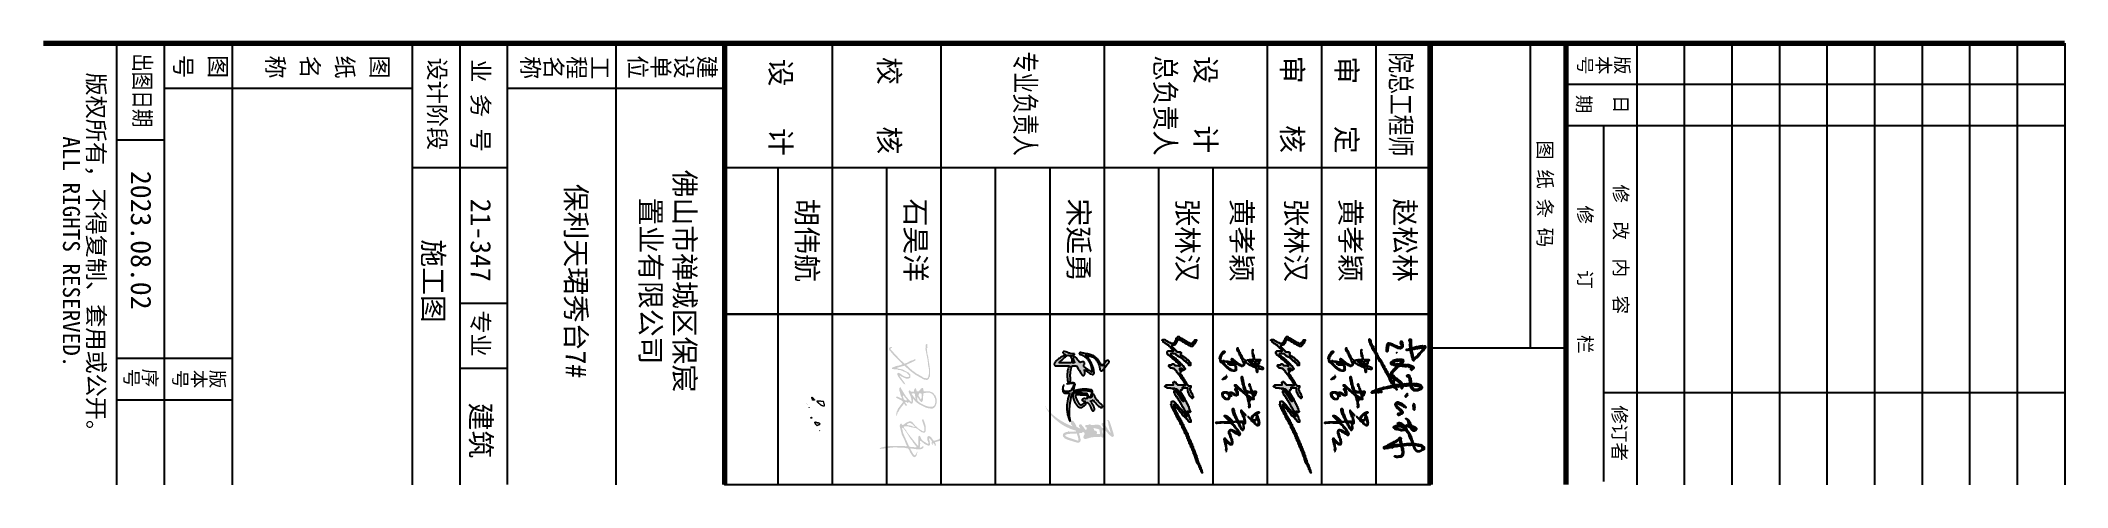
# Model space of a CAD drawing. Header units: millimetres. Extents: x 434053 to 1059003, y -2417481 to 936527.
# Drawn here: x 579281 to 594196, y -1812104 to -1808814 of the extents above; entities that cross this region are included whole.
import ezdxf
from ezdxf.enums import TextEntityAlignment as Align

# ---------------------------------------------------------------- set-up
doc = ezdxf.new("R2010")
doc.units = ezdxf.units.MM
doc.header["$LTSCALE"] = 1000
doc.header["$MEASUREMENT"] = 0
for name, color, linetype in [('TITEXT', 7, 'Continuous'), ('TITLIN', 7, 'Continuous'), ('图框层', 3, 'Continuous'), ('电子签名', 6, 'Continuous')]:
    doc.layers.add(name, color=color, linetype=linetype)
doc.styles.add('TITLE', font='simhei.ttf')
doc.styles.add('TITMK', font='simhei.ttf')
doc.styles.add('TITXH', font='')
doc.styles.add('TITXV', font='', dxfattribs={"width": 0.8})
doc.styles.get('TITXH').set_extended_font_data('@SimSun')
doc.styles.get('TITXV').set_extended_font_data('SimSun')

# ---------------------------------------------------------------- blocks, each defined once
blk = doc.blocks.new('21GZ_LABEL2')
at = {"layer": 'TITLIN'}
for p, q in [((-65, 297.51), (0, 297.51)), ((-58.92, 297.51), (-58.92, 224.12)), ((-52.84, 297.51), (-52.84, 224.12)), ((-13.55, 297.51), (-13.55, 229.62)), ((-65, 290.51), (0, 290.51)), ((-65, 283.51), (0, 283.51)), ((-65, 276.51), (0, 276.51)), ((-65, 269.51), (0, 269.51)), ((-65, 262.51), (0, 262.51)), ((-65, 255.51), (0, 255.51)), ((-65, 248.51), (0, 248.51)), ((-65, 241.51), (0, 241.51)), ((-65, 234.51), (0, 234.51)), ((-52.84, 229.62), (-0.47, 229.62)), ((-46.68, 204.12), (-46.68, 100.49)), ((-25.1, 204.12), (-25.1, 100.49)), ((-65, 196.12), (0, 196.12)), ((-65, 188.12), (0, 188.12)), ((-65, 180.12), (0, 180.12)), ((-46.68, 172.12), (0, 172.12)), ((-46.68, 164.12), (0, 164.12)), ((-65, 156.12), (0, 156.12)), ((-46.68, 148.12), (0, 148.12)), ((-46.68, 140.12), (0, 140.12)), ((-65, 132.12), (0, 132.12)), ((-46.68, 124.12), (0, 124.12)), ((-65, 116.12), (0, 116.12)), ((-46.68, 108.12), (0, 108.12)), ((-58.36, 100.29), (-58.36, 68.29)), ((-65, 84.29), (0, 84.29)), ((-46.68, 68.29), (-46.68, 54.29)), ((-26.7, 68.29), (-26.7, 61.29)), ((-17.13, 68.29), (-17.13, 61.29)), ((-65, 61.29), (0, 61.29)), ((-65, 54.29), (0, 54.29)), ((-58.36, 54.29), (-58.36, 17.79)), ((-65, 27.79), (0, 27.79)), ((-18.58, 27.79), (-18.58, 10.79)), ((-12.47, 27.79), (-12.47, 10.79)), ((-65, 17.79), (0, 17.79)), ((-50.73, 17.79), (-50.73, 10.79)), ((-65, 10.79), (0, 10.79))]:
    blk.add_line(p, q, dxfattribs=at)
for points, const_width in [([(-65, 297.51), (-65, 224.12)], 0.8), ([(-65, 224.12), (-65, 0)], 0.8), ([(-65, 224.12), (0, 224.12)], 0.8), ([(-65, 204.12), (0, 204.12)], 0.8), ([(-65, 100.29), (0, 100.29)], 0.8), ([(-65, 68.29), (0, 68.29)], 0.3)]:
    blk.add_lwpolyline(points, dxfattribs=dict(at, const_width=const_width))
at = {"layer": '图框层'}
for p, q in [((-20.14, 204.12), (-20.14, 224.12)), ((-65, 218.81), (-20.14, 218.81))]:
    blk.add_line(p, q, dxfattribs=at)
at = {"layer": 'TITEXT', "style": 'TITXH'}
for s, height, p in [('版本号', 2, (-62.8, 233.78)), ('日  期', 2, (-57.06, 233.6)), ('建设单位', 2.5, (-62.8, 99.46)), ('工程名称', 2.5, (-62.69, 83.68)), ('图 纸 名 称', 2.5, (-62.79, 51.25)), ('图 号', 2.5, (-62.87, 27.48)), ('版本号', 2, (-16.59, 27.04)), ('序号', 2, (-16.76, 17.12))]:
    blk.add_text(s, height=height, rotation=270, dxfattribs=at).set_placement(p)
at = {"layer": 'TITEXT'}
for s, height, style, p in [('修  改  内  容', 2, 'TITXV', (-44.21, 231.17)), ('修订者', 2, 'TITXV', (-11.69, 230.98)), ('修     订     栏', 2, 'TITXV', (-41.12, 225.92)), ('图 纸 条 码', 2.1, 'TITMK', (-50.72, 219.97)), ('审   定', 3, 'TITXV', (-63.06, 190.31)), ('审   核', 3, 'TITXV', (-63.15, 182.31)), ('设   计', 3, 'TITXV', (-63.12, 169.57)), ('校   核', 3, 'TITXV', (-62.97, 123)), ('设   计', 3, 'TITXV', (-62.73, 107.03)), ('业 务 号', 2.5, 'TITXV', (-62.64, 63.11)), ('专业', 2.5, 'TITXV', (-25.66, 63.1)), ('设计阶段', 2.5, 'TITXV', (-62.9, 56.72)), ('版权所有，不得复制、套用或公开。', 2.5, 'TITLE', (-60.69, 6.53)), ('ALL RIGHTS RESERVED.', 2.5, 'TITLE', (-51.3, 2.9))]:
    blk.add_text(s, height=height, dxfattribs=dict(at, style=style)).set_placement(p)
at = {"layer": 'TITEXT', "style": 'TITXV'}
for s, height, width, p in [('院总工程师', 3, 0.75, (-63.68, 198.31)), ('总负责人', 3, 0.9, (-63.2, 163.64)), ('专业负责人', 3, 0.75, (-63.78, 143.04)), ('出图日期', 2.5, 0.8, (-63.52, 13.34))]:
    blk.add_text(s, height=height, dxfattribs=dict(at, width=width)).set_placement(p)
blk = doc.blocks.new('3334')
at = {"linetype": 'Continuous'}
h = blk.add_hatch(color=256, dxfattribs=at)
h.dxf.hatch_style = 1
h.paths.add_polyline_path([(74.1, -35.6), (73.1, -34.6), (54.1, -50.6), (58.1, -51.6), (70.1, -47.6), (74.1, -42.6)], flags=16)
h.paths.add_polyline_path([(177.1, -6.6), (175.1, -5.6), (167.1, -13.6), (161.1, -22.6), (162.1, -29.6), (166.1, -36.6), (169.1, -33.6), (172.1, -19.6)], flags=16)
h.paths.add_polyline_path([(68.1, -3.6), (67.1, -2.6), (49.1, -5.6), (47.1, -8.6), (48.1, -16.6), (50.1, -17.6)], flags=16)
h.paths.add_polyline_path([(254.1, 0.4), (253.1, 1.4), (234.1, -13.6), (232.1, -13.6), (224.1, -20.6), (190.1, -42.6), (179.1, -51.6), (181.1, -54.6), (202.1, -49.6), (251.1, -27.6), (253.1, -21.6), (253.1, -11.6), (255.1, -6.6)], flags=16)
h.paths.add_polyline_path([(56.1, 20.4), (55.1, 21.4), (47.1, 19.4), (47.1, 11.4), (56.1, 8.4), (70.1, 17.4), (66.1, 20.4)], flags=16)
h.paths.add_polyline_path([(-41.9, 53.4), (-16.9, 52.4), (-12.9, 49.4), (-9.9, 49.4), (-3.9, 42.4), (-5.9, 29.4), (-23.9, -2.6), (-37.9, -21.6), (-58.9, -45.6), (-51.9, -71.6), (-49.9, -72.6), (-47.9, -70.6), (-44.9, -53.6), (-31.9, -28.6), (-24.9, -22.6), (-12.9, -22.6), (-8.9, -31.6), (-9.9, -40.6), (-17.9, -57.6), (-21.9, -62.6), (-18.9, -63.6), (7.1, -44.6), (13.1, -41.6), (11.1, -47.6), (-15.9, -68.6), (-23.9, -72.6), (-28.9, -72.6), (-31.9, -69.6), (-28.9, -61.6), (-20.9, -51.6), (-15.9, -40.6), (-14.9, -30.6), (-18.9, -26.6), (-23.9, -28.6), (-32.9, -38.6), (-41.9, -60.6), (-42.9, -69.6), (-44.9, -72.6), (-45.9, -91.6), (-47.9, -93.6), (-50.9, -93.6), (-56.9, -78.6), (-61.9, -57.6), (-65.9, -52.6), (-97.9, -85.6), (-120.9, -104.6), (-125.9, -104.6), (-129.9, -101.6), (-130.9, -94.6), (-127.9, -91.6), (-125.9, -98.6), (-122.9, -99.6), (-81.9, -61.6), (-66.9, -44.6), (-70.9, -33.6), (-77.9, -21.6), (-80.9, -10.6), (-83.9, -6.6), (-83.9, -2.6), (-78.9, -3.6), (-61.9, -38.6), (-40.9, -15.6), (-27.9, 2.4), (-18.9, 19.4), (-12.9, 27.4), (-9.9, 41.4), (-13.9, 45.4), (-25.9, 48.4), (-47.9, 48.4), (-61.9, 45.4), (-70.9, 45.4), (-74.9, 43.4), (-82.9, 43.4), (-122.9, 35.4), (-139.9, 36.4), (-142.9, 39.4), (-141.9, 42.4), (-128.9, 43.4), (-126.9, 40.4), (-100.9, 43.4), (-96.9, 45.4)])
h.paths.add_polyline_path([(84.1, 72.4), (83.1, 73.4), (65.1, 72.4), (64.1, 70.4), (55.1, 66.4), (49.1, 60.4), (45.1, 52.4), (45.1, 37.4), (47.1, 27.4), (74.1, 25.4), (80.1, 22.4), (80.1, 18.4), (74.1, 12.4), (62.1, 5.4), (64.1, 3.4), (75.1, 4.4), (84.1, 14.4), (95.1, 36.4), (99.1, 50.4), (98.1, 64.4), (94.1, 69.4), (88.1, 72.4)], flags=16)
h.paths.add_polyline_path([(70.1, 78.4), (84.1, 78.4), (96.1, 74.4), (103.1, 68.4), (106.1, 61.4), (105.1, 47.4), (102.1, 37.4), (90.1, 12.4), (80.1, -1.6), (67.1, -12.6), (81.1, -12.6), (87.1, -15.6), (87.1, -20.6), (80.1, -28.6), (84.1, -32.6), (81.1, -37.6), (81.1, -41.6), (83.1, -42.6), (92.1, -35.6), (95.1, -36.6), (95.1, -40.6), (86.1, -46.6), (87.1, -48.6), (89.1, -48.6), (107.1, -62.6), (118.1, -68.6), (119.1, -70.6), (133.1, -74.6), (133.1, -76.6), (125.1, -76.6), (116.1, -74.6), (112.1, -71.6), (108.1, -71.6), (80.1, -50.6), (75.1, -55.6), (64.1, -77.6), (60.1, -75.6), (60.1, -71.6), (67.1, -57.6), (66.1, -54.6), (55.1, -59.6), (33.1, -65.6), (28.1, -65.6), (24.1, -61.6), (25.1, -58.6), (28.1, -58.6), (59.1, -39.6), (79.1, -21.6), (79.1, -17.6), (70.1, -18.6), (59.1, -21.6), (43.1, -28.6), (38.1, -28.6), (36.1, -26.6), (36.1, -23.6), (41.1, -20.6), (41.1, -8.6), (31.1, -7.6), (28.1, -4.6), (28.1, -1.6), (40.1, 2.4), (40.1, 9.4), (30.1, 17.4), (26.1, 23.4), (28.1, 26.4), (39.1, 28.4), (39.1, 50.4), (45.1, 64.4), (57.1, 74.4)])
h.paths.add_polyline_path([(219.1, 97.4), (221.1, 98.4), (229.1, 92.4), (235.1, 72.4), (238.1, 72.4), (242.1, 75.4), (250.1, 74.4), (248.1, 71.4), (244.1, 70.4), (238.1, 65.4), (240.1, 63.4), (246.1, 63.4), (244.1, 60.4), (237.1, 58.4), (233.1, 61.4), (220.1, 51.4), (222.1, 48.4), (230.1, 51.4), (245.1, 53.4), (248.1, 50.4), (248.1, 45.4), (242.1, 32.4), (229.1, 16.4), (232.1, 14.4), (240.1, 15.4), (255.1, 13.4), (256.1, 17.4), (254.1, 21.4), (251.1, 23.4), (251.1, 27.4), (254.1, 28.4), (261.1, 22.4), (263.1, 7.4), (259.1, -20.6), (261.1, -22.6), (279.1, -12.6), (286.1, -5.6), (281.1, -0.6), (273.1, 2.4), (271.1, 5.4), (287.1, 0.4), (291.1, -2.6), (293.1, -6.6), (289.1, -13.6), (272.1, -24.6), (266.1, -26.6), (259.1, -31.6), (256.1, -48.6), (255.1, -85.6), (261.1, -140.6), (256.1, -136.6), (251.1, -115.6), (249.1, -92.6), (249.1, -53.6), (251.1, -37.6), (248.1, -35.6), (242.1, -39.6), (228.1, -44.6), (205.1, -55.6), (173.1, -63.6), (167.1, -62.6), (163.1, -57.6), (169.1, -52.6), (169.1, -50.6), (160.1, -38.6), (155.1, -26.6), (155.1, -20.6), (157.1, -15.6), (174.1, -1.6), (175.1, 1.4), (182.1, 7.4), (193.1, 25.4), (194.1, 28.4), (191.1, 31.4), (175.1, 30.4), (151.1, 22.4), (147.1, 23.4), (147.1, 27.4), (166.1, 34.4), (176.1, 36.4), (191.1, 36.4), (197.1, 33.4), (199.1, 30.4), (196.1, 19.4), (184.1, 4.4), (181.1, -1.6), (176.1, -26.6), (174.1, -29.6), (174.1, -44.6), (176.1, -48.6), (184.1, -44.6), (188.1, -39.6), (191.1, -37.6), (193.1, -38.6), (197.1, -33.6), (198.1, -34.6), (249.1, 6.4), (247.1, 8.4), (222.1, 7.4), (213.1, 8.4), (210.1, 14.4), (221.1, 18.4), (229.1, 24.4), (241.1, 43.4), (241.1, 46.4), (238.1, 47.4), (225.1, 42.4), (216.1, 42.4), (213.1, 44.4), (211.1, 48.4), (215.1, 56.4), (229.1, 66.4), (229.1, 71.4), (224.1, 86.4), (218.1, 95.4)])
blk = doc.blocks.new('A$C01EE4E50')
h = blk.add_hatch(color=256)
edge = h.paths.add_edge_path()
edge.add_spline(control_points=[(1107, 571), (1105, 574), (1105, 574), (1109, 576), (1108, 574), (1108, 573), (1107, 571)], knot_values=[0, 0, 0, 0, 1, 1, 1, 2, 2, 2, 2], degree=3, periodic=0)
at = {"lineweight": 0}
for points in [[(735, 500), (735, 500), (735, 500), (735, 499), (735, 499), (735, 498), (735, 497), (735, 497), (735, 496), (735, 496), (735, 495), (735, 495), (735, 495), (735, 495), (735, 494), (735, 494), (735, 494), (735, 493), (735, 493), (735, 493), (735, 493), (735, 492), (735, 492), (735, 492), (735, 492), (735, 492), (735, 492), (735, 492), (735, 491), (735, 491), (735, 491), (735, 491), (735, 491), (735, 491), (735, 491), (735, 491), (735, 491), (735, 491), (735, 491), (735, 491), (735, 491), (735, 491), (735, 491), (735, 490), (735, 490), (735, 490), (735, 490), (735, 490), (735, 490), (735, 490), (735, 490), (735, 490), (735, 490), (735, 490), (735, 490), (735, 490), (735, 490), (735, 490), (735, 490), (735, 490), (735, 489), (734, 489), (734, 489), (734, 489), (734, 489), (734, 489), (734, 489), (734, 489), (734, 489), (734, 489), (734, 489), (734, 489), (734, 489), (734, 489), (734, 489), (734, 489), (734, 489), (734, 489), (734, 489), (734, 489), (734, 489), (734, 489), (734, 489), (734, 488), (734, 488), (734, 488), (734, 488), (734, 488), (734, 488), (734, 488), (734, 488), (734, 488), (734, 488), (734, 488), (734, 488), (734, 488), (733, 488), (733, 488), (733, 488), (733, 488), (733, 488), (733, 488), (733, 488), (733, 488), (733, 488), (733, 488), (733, 488), (733, 488), (733, 488), (733, 488), (733, 488), (733, 488), (733, 488), (733, 488), (733, 488), (733, 488), (733, 488), (733, 488), (733, 488), (732, 488), (732, 487), (732, 487), (732, 487), (732, 487), (732, 487), (732, 487), (732, 487), (732, 487), (732, 487), (732, 487), (732, 487), (732, 487), (732, 487), (732, 487), (732, 487), (732, 487), (731, 487), (731, 487), (731, 487), (731, 487), (731, 487), (731, 487), (731, 487), (731, 487), (731, 487), (731, 487), (731, 487), (731, 487), (731, 487), (731, 487), (731, 487), (730, 487), (730, 487), (730, 487), (730, 487), (730, 487), (730, 487), (730, 487), (729, 487), (729, 487), (729, 487), (729, 487), (729, 487), (729, 487), (729, 487), (728, 487), (728, 487), (728, 487), (728, 487), (728, 487), (728, 487), (728, 487), (727, 487), (727, 487), (727, 487), (727, 487), (727, 487), (727, 487), (727, 487), (726, 487), (726, 487), (726, 487), (726, 487), (726, 487), (726, 487), (726, 487), (725, 487), (725, 487), (725, 487), (725, 487), (725, 487), (725, 487), (725, 487), (724, 487), (724, 487), (724, 487), (724, 487), (724, 487), (724, 486), (724, 486), (724, 486), (723, 486), (723, 486), (723, 486), (723, 486), (723, 486), (723, 486), (723, 486), (722, 486), (722, 486), (722, 486), (722, 486), (722, 486), (722, 486), (722, 486), (721, 486), (721, 486), (721, 486), (720, 485), (720, 485), (720, 485), (720, 485), (719, 485), (719, 485), (719, 485), (719, 485), (718, 485), (718, 484), (718, 484), (718, 484), (717, 484), (717, 484), (717, 484), (716, 484), (716, 484), (715, 483), (715, 483), (714, 483), (714, 483), (713, 483), (713, 482), (713, 482), (712, 482), (712, 482), (712, 482), (711, 482), (711, 481), (711, 481), (710, 481), (710, 481), (709, 481), (709, 481), (709, 481), (708, 481), (708, 480), (707, 480), (707, 480), (707, 480), (706, 480), (706, 480), (706, 480), (705, 479), (705, 479), (704, 479), (704, 479), (704, 479), (703, 479), (703, 479), (702, 479), (702, 478), (702, 478), (701, 478), (701, 478), (701, 478), (701, 478), (701, 478), (701, 478), (701, 478), (701, 478), (701, 478), (701, 478), (701, 478), (701, 478), (701, 478), (700, 478), (700, 478), (700, 478), (700, 478), (700, 478), (700, 478), (700, 478), (700, 478), (700, 478), (700, 478), (700, 478), (700, 478), (700, 478), (700, 478), (700, 478), (700, 478), (700, 478), (700, 478), (700, 478), (700, 478), (700, 478), (700, 478), (699, 478), (699, 478), (699, 478), (699, 478), (699, 478), (699, 478), (699, 478), (699, 479), (699, 479), (699, 479), (699, 479), (699, 479), (699, 479), (699, 479), (699, 479), (699, 479), (699, 479), (699, 479), (699, 479), (699, 479), (699, 479), (699, 479), (699, 479), (699, 479), (698, 479), (698, 479), (698, 479), (698, 479), (698, 479), (698, 479), (698, 479), (698, 479), (698, 479), (698, 479), (698, 479), (698, 479), (698, 479), (698, 479), (698, 479), (698, 479), (698, 479), (698, 479), (698, 479), (698, 479), (698, 479), (698, 480), (698, 480), (698, 480), (698, 480), (698, 480), (698, 480), (698, 480), (698, 480), (698, 480), (698, 480), (698, 480), (698, 480), (698, 480), (698, 480), (698, 480), (698, 480), (698, 480), (698, 480), (698, 480), (698, 480), (698, 480), (698, 480), (698, 480), (698, 481), (698, 481), (699, 481), (699, 481), (699, 481), (699, 481), (699, 481), (699, 481), (699, 481), (699, 481), (699, 481), (699, 481), (699, 481), (699, 481), (699, 481), (699, 481), (699, 481), (699, 481), (699, 481), (699, 481), (699, 481), (699, 481), (699, 481), (699, 482), (699, 482), (699, 482), (700, 482), (700, 483), (700, 483), (700, 483), (700, 483), (701, 483), (701, 484), (701, 484), (701, 484), (701, 484), (702, 485), (702, 485), (702, 485), (703, 486), (704, 487), (704, 487), (704, 488), (705, 488), (705, 488), (705, 488), (705, 488), (705, 488), (705, 489), (705, 489), (705, 489), (705, 489), (705, 489), (705, 489), (705, 489), (705, 489), (705, 489), (705, 489), (705, 489), (705, 489), (705, 489), (705, 489), (705, 489), (705, 489), (705, 489), (705, 489), (705, 489), (706, 489), (706, 489), (706, 489), (706, 489), (706, 489), (706, 489), (706, 489), (706, 489), (706, 489), (706, 489), (706, 489), (706, 489), (706, 489), (706, 489), (706, 489), (706, 489), (707, 489), (707, 489), (707, 489), (707, 489), (707, 489), (707, 489), (707, 489), (707, 490), (707, 490), (708, 490), (708, 490), (708, 490), (708, 490), (708, 490), (708, 490), (708, 490), (708, 490), (708, 490), (708, 490), (708, 490), (709, 490), (709, 490), (709, 490), (709, 490), (709, 490), (709, 491), (709, 491), (709, 491), (709, 491), (709, 491), (709, 491), (709, 491), (710, 491), (710, 491), (710, 491), (710, 491), (710, 491), (710, 491), (710, 491), (710, 491), (710, 492), (710, 492), (710, 492), (710, 492), (710, 492), (711, 492), (711, 492), (711, 492), (711, 492), (711, 492), (711, 492), (711, 492), (711, 493), (711, 493), (711, 493), (711, 493), (712, 493), (712, 493), (712, 494), (712, 494), (713, 494), (713, 495), (713, 495), (713, 495), (713, 495), (713, 495), (713, 495), (713, 495), (713, 496), (714, 496), (714, 496), (714, 496), (714, 496), (714, 496), (714, 496), (714, 496), (714, 496), (714, 496), (714, 496), (714, 496), (714, 496), (714, 497), (715, 497), (715, 497), (715, 497), (715, 497), (715, 497), (715, 497), (715, 497), (715, 497), (715, 497), (715, 497), (715, 497), (715, 497), (715, 497), (716, 497), (716, 498), (716, 498), (716, 498), (716, 498), (716, 498), (716, 498), (716, 498), (716, 498), (716, 498), (716, 498), (716, 498), (716, 498), (716, 498), (716, 498), (716, 498), (716, 498), (716, 498), (716, 498), (716, 498), (716, 498), (716, 498), (716, 498), (717, 498), (717, 498), (717, 498), (717, 499), (717, 499), (717, 499), (717, 499), (717, 499), (717, 499), (717, 499), (717, 499), (717, 499), (717, 499), (717, 500), (717, 500), (717, 500), (717, 500), (717, 500), (718, 500), (718, 500), (718, 500), (718, 500), (718, 500), (718, 500), (718, 500), (718, 500), (718, 500), (718, 500), (718, 501), (718, 501), (718, 501), (718, 501), (718, 501), (718, 501), (718, 501), (718, 501), (718, 501), (718, 501), (718, 501), (718, 501), (718, 501), (718, 501), (718, 501), (718, 501), (718, 501), (718, 501), (718, 501), (718, 501), (718, 501), (718, 501), (718, 501), (719, 501), (719, 501), (719, 501), (719, 502), (719, 502), (719, 502), (719, 502), (719, 502), (719, 502), (719, 502), (719, 502), (719, 502), (719, 502), (719, 502), (720, 502), (720, 502), (720, 502), (720, 502), (720, 502), (720, 502), (720, 502), (720, 503), (720, 503), (720, 503), (721, 503), (721, 503), (721, 503), (721, 503), (721, 503), (721, 503), (721, 503), (721, 503), (721, 503), (721, 503), (721, 504), (722, 504), (722, 504), (722, 504), (722, 504), (722, 504), (722, 504), (722, 504), (722, 504), (722, 504), (722, 504), (722, 504), (723, 504), (723, 505), (723, 505), (723, 505), (723, 505), (723, 505), (724, 506), (724, 506), (724, 506), (724, 506), (724, 506), (725, 507), (725, 507), (726, 508), (726, 508), (726, 508), (726, 508), (726, 508), (726, 509), (727, 509), (727, 509), (727, 509), (727, 509), (727, 509), (727, 509), (727, 510), (727, 510), (728, 510), (728, 510), (728, 510), (728, 510), (728, 510), (728, 510), (728, 510), (728, 510), (728, 510), (728, 510), (728, 510), (729, 511), (729, 511), (729, 511), (729, 511), (729, 511), (729, 511), (729, 511), (729, 511), (729, 511), (729, 511), (730, 511), (730, 511), (730, 511), (730, 512), (730, 512), (730, 512), (730, 512), (730, 512), (730, 512), (730, 512), (730, 512), (731, 512), (731, 512), (731, 512), (731, 512), (731, 512), (731, 512), (731, 512), (731, 512), (731, 512), (731, 512), (731, 512), (731, 512), (731, 512), (731, 512), (731, 512), (732, 512), (732, 513), (732, 513), (732, 513), (732, 513), (732, 513), (732, 513), (732, 513), (732, 513), (732, 513), (732, 513), (732, 513), (732, 513), (732, 513), (732, 513), (732, 513), (732, 513), (732, 513), (732, 513), (733, 513), (733, 513), (733, 513), (733, 513), (733, 513), (733, 513), (733, 513), (733, 513), (733, 513), (733, 513), (733, 513), (733, 513), (733, 513), (733, 513), (733, 513), (733, 513), (733, 513), (733, 513), (733, 513), (733, 513), (733, 513), (733, 513), (733, 513), (733, 513), (733, 513), (733, 513), (733, 513), (733, 513), (733, 513), (733, 513), (733, 513), (733, 513), (733, 513), (733, 513), (733, 513), (733, 513), (733, 513), (734, 513), (734, 512), (734, 512), (734, 512), (734, 512), (734, 512), (734, 512), (734, 512), (734, 512), (734, 512), (734, 512), (734, 512), (734, 512), (734, 512), (734, 512), (734, 512), (734, 512), (734, 512), (734, 512), (734, 512), (734, 512), (734, 511), (734, 511), (734, 511), (734, 511), (734, 511), (734, 511), (734, 511), (735, 511), (735, 511), (735, 511), (735, 511), (735, 511), (735, 511), (735, 511), (735, 511), (735, 511), (735, 511), (735, 511), (735, 510), (735, 510), (735, 510), (735, 510), (735, 510), (735, 510), (735, 510), (735, 510), (735, 510), (735, 510), (735, 510), (735, 510), (735, 510), (735, 510), (735, 510), (735, 510), (735, 510), (735, 509), (735, 509), (735, 509), (735, 509), (735, 509), (735, 509), (735, 508), (735, 508), (735, 508), (735, 508), (735, 507), (735, 507), (735, 507), (735, 506), (735, 506), (735, 506), (735, 506), (735, 505), (735, 505), (735, 505), (735, 504), (735, 504), (735, 503), (735, 502), (735, 502), (735, 501), (735, 501), (735, 501), (735, 500), (735, 500)], [(789, 632), (789, 632), (789, 633), (789, 633), (789, 633), (789, 633), (789, 633), (789, 633), (789, 633), (789, 633), (789, 633), (789, 633), (788, 633), (788, 633), (788, 633), (788, 633), (788, 633), (788, 633), (788, 633), (788, 633), (787, 633), (787, 633), (787, 632), (786, 632), (786, 632), (786, 632), (786, 632), (785, 632), (785, 632), (785, 632), (785, 632), (785, 632), (785, 632), (785, 632), (785, 632), (785, 632), (784, 632), (784, 632), (784, 632), (784, 632), (784, 632), (784, 632), (784, 632), (784, 632), (784, 632), (783, 632), (783, 632), (783, 632), (783, 632), (783, 632), (783, 632), (783, 632), (783, 632), (783, 632), (783, 632), (783, 632), (783, 632), (783, 632), (783, 632), (783, 632), (783, 632), (782, 631), (782, 631), (782, 631), (782, 631), (782, 631), (782, 631), (782, 631), (782, 631), (781, 631), (781, 631), (781, 631), (781, 631), (781, 631), (781, 631), (781, 631), (781, 631), (780, 631), (780, 630), (780, 630), (780, 630), (780, 630), (779, 630), (779, 630), (779, 630), (779, 630), (778, 630), (778, 630), (778, 630), (778, 630), (777, 629), (777, 629), (777, 629), (777, 629), (776, 629), (776, 629), (776, 629), (776, 629), (775, 629), (775, 629), (775, 629), (774, 629), (774, 629), (773, 628), (773, 628), (772, 628), (771, 628), (771, 628), (770, 628), (770, 628), (770, 628), (769, 628), (769, 628), (769, 628), (769, 628), (769, 627), (769, 627), (768, 627), (767, 627), (767, 627), (766, 627), (766, 627), (765, 626), (765, 626), (764, 626), (763, 626), (763, 626), (762, 626), (762, 626), (761, 625), (761, 625), (760, 625), (760, 625), (759, 625), (758, 625), (758, 624), (757, 624), (757, 624), (756, 624), (756, 624), (755, 624), (755, 624), (755, 623), (755, 623), (755, 623), (755, 623), (755, 623), (755, 623), (755, 623), (755, 623), (754, 623), (754, 623), (754, 623), (754, 623), (754, 623), (754, 623), (754, 623), (754, 623), (754, 623), (754, 623), (754, 623), (753, 623), (753, 623), (753, 623), (753, 623), (753, 623), (753, 623), (753, 623), (753, 623), (753, 623), (753, 623), (753, 622), (753, 622), (752, 622), (752, 622), (752, 622), (752, 622), (752, 622), (752, 622), (752, 622), (752, 622), (752, 622), (752, 622), (752, 622), (752, 622), (752, 622), (752, 622), (752, 622), (751, 622), (751, 621), (751, 621), (751, 621), (751, 621), (751, 621), (751, 621), (751, 621), (751, 621), (751, 621), (751, 621), (751, 621), (751, 621), (751, 621), (751, 621), (751, 620), (751, 620), (751, 620), (751, 620), (751, 620), (751, 620), (750, 620), (750, 620), (750, 620), (750, 620), (750, 620), (750, 620), (750, 620), (750, 619), (750, 619), (750, 619), (750, 619), (750, 619), (750, 619), (750, 619), (750, 619), (750, 619), (750, 619), (750, 619), (750, 618), (750, 618), (750, 618), (750, 618), (750, 618), (750, 618), (750, 618), (750, 618), (750, 618), (750, 618), (750, 618), (750, 617), (750, 617), (750, 617), (750, 617), (750, 617), (750, 617), (750, 617), (750, 617), (750, 617), (750, 616), (750, 616), (750, 616), (750, 616), (750, 616), (750, 615), (750, 615), (750, 615), (750, 614), (750, 614), (750, 614), (750, 613), (750, 613), (750, 613), (750, 612), (750, 612), (750, 612), (750, 611), (750, 610), (749, 609), (749, 608), (749, 608), (749, 608), (749, 608), (749, 608), (749, 608), (749, 608), (749, 608), (749, 608), (749, 607), (749, 607), (749, 606), (749, 606), (749, 605), (749, 604), (749, 602), (749, 600), (749, 600), (749, 599), (749, 599), (749, 598), (749, 597), (749, 597), (749, 596), (749, 596), (749, 595), (749, 594), (749, 594), (749, 593), (749, 593), (749, 593), (749, 592), (749, 592), (749, 592), (749, 592), (749, 592), (749, 592), (749, 592), (749, 592), (748, 591), (748, 590), (748, 589), (748, 588), (748, 588), (748, 587), (748, 586), (748, 585), (748, 584), (748, 584), (748, 583), (748, 582), (748, 580), (748, 579), (748, 575), (748, 574), (748, 572), (748, 572), (748, 572), (748, 572), (748, 571), (748, 571), (748, 571), (748, 571), (748, 571), (748, 571), (748, 571), (748, 571), (748, 571), (748, 571), (748, 570), (748, 570), (748, 570), (749, 570), (749, 569), (749, 569), (749, 568), (749, 568), (749, 568), (749, 568), (749, 568), (749, 567), (749, 567), (749, 567), (749, 567), (749, 567), (749, 566), (749, 566), (749, 566), (749, 566), (749, 566), (749, 566), (749, 566), (749, 566), (749, 566), (749, 566), (749, 566), (749, 565), (748, 564), (748, 563), (748, 562), (748, 560), (748, 558), (748, 557), (748, 555), (748, 553), (748, 553), (748, 552), (748, 551), (748, 550), (748, 549), (748, 549), (748, 548), (748, 547), (748, 546), (748, 545), (748, 545), (748, 545), (748, 545), (748, 545), (748, 545), (748, 545), (748, 545), (748, 545), (748, 545), (748, 545), (748, 544), (748, 544), (748, 544), (748, 544), (748, 544), (748, 544), (748, 544), (748, 544), (748, 544), (748, 544), (748, 544), (748, 543), (748, 543), (748, 543), (748, 543), (748, 543), (748, 543), (748, 543), (748, 543), (748, 543), (748, 543), (748, 543), (748, 543), (748, 543), (748, 542), (748, 542), (748, 542), (748, 542), (748, 542), (748, 542), (748, 542), (748, 542), (748, 542), (748, 542), (748, 542), (748, 542), (748, 542), (748, 542), (749, 542), (749, 542), (749, 542), (749, 542), (749, 542), (749, 542), (749, 542), (749, 542), (749, 542), (749, 542), (749, 542), (749, 542), (749, 542), (749, 542), (749, 542), (749, 542), (749, 542), (749, 542), (749, 542), (749, 542), (749, 542), (749, 542), (749, 542), (749, 542), (749, 542), (749, 542), (749, 542), (749, 542), (749, 542), (750, 542), (750, 542), (750, 542), (750, 542), (750, 542), (750, 542), (750, 542), (750, 542), (750, 542), (750, 542), (750, 542), (750, 542), (751, 542), (751, 542), (751, 542), (751, 542), (751, 542), (751, 542), (751, 542), (751, 542), (751, 542), (752, 542), (752, 543), (752, 543), (752, 543), (752, 543), (753, 543), (753, 543), (753, 543), (753, 543), (753, 543), (753, 543), (753, 543), (753, 543), (753, 543), (753, 543), (753, 543), (753, 543), (753, 543), (753, 543), (753, 543), (753, 543), (753, 543), (753, 543), (753, 543), (753, 543), (753, 543), (753, 543), (753, 543), (753, 543), (753, 543), (753, 543), (753, 544), (753, 544), (753, 544), (753, 544), (753, 544), (754, 544), (754, 544), (754, 544), (754, 544), (754, 544), (754, 544), (754, 544), (754, 544), (754, 544), (754, 544), (754, 544), (754, 544), (754, 544), (754, 544), (754, 544), (754, 544), (754, 545), (755, 546), (756, 547), (757, 547), (758, 549), (760, 551), (760, 552), (761, 553), (762, 554), (763, 554), (764, 555), (764, 555), (764, 555), (764, 555), (764, 555), (764, 556), (764, 556), (764, 556), (766, 558), (767, 559), (768, 560), (768, 561), (769, 562), (770, 563), (771, 564), (772, 565), (772, 566), (773, 567), (774, 568), (774, 568), (774, 568), (775, 568), (775, 569), (775, 569), (775, 569), (776, 570), (776, 570), (777, 571), (777, 571), (778, 572), (778, 573), (779, 574), (779, 574), (780, 575), (780, 575), (780, 575), (781, 576), (781, 576), (781, 576), (781, 576), (781, 577), (782, 577), (782, 577), (782, 578), (782, 578), (783, 578), (783, 578), (783, 579), (783, 579), (784, 579), (784, 579), (784, 580), (784, 580), (784, 580), (785, 580), (785, 581), (785, 581), (785, 581), (785, 581), (785, 581), (785, 581), (785, 581), (785, 581), (786, 581), (786, 581), (786, 582), (786, 582), (786, 582), (786, 582), (787, 582), (787, 582), (787, 583), (787, 583), (787, 583), (787, 583), (787, 583), (788, 584), (788, 584), (788, 584), (788, 584), (788, 584), (788, 584), (789, 585), (789, 585), (789, 585), (789, 585), (789, 585), (789, 586), (789, 586), (790, 586), (790, 586), (790, 586), (790, 586), (790, 587), (790, 587), (790, 587), (791, 587), (791, 587), (791, 588), (791, 588), (791, 588), (791, 588), (791, 588), (791, 589), (792, 589), (792, 589), (792, 589), (792, 589), (792, 589), (792, 590), (792, 590), (792, 590), (793, 590), (793, 590), (793, 591), (793, 591), (793, 591), (793, 591), (793, 591), (793, 592), (793, 592), (794, 592), (794, 592), (794, 592), (794, 593), (794, 593), (794, 593), (794, 593), (794, 593), (794, 594), (795, 594), (795, 594), (795, 594), (795, 594), (795, 595), (795, 595), (795, 595), (795, 595), (795, 595), (795, 596), (796, 596), (796, 596), (796, 596), (796, 597), (796, 597), (796, 597), (796, 597), (796, 597), (796, 598), (796, 598), (796, 598), (797, 598), (797, 598), (797, 599), (797, 599), (797, 599), (797, 599), (797, 600), (797, 600), (797, 600), (797, 600), (797, 600), (797, 601), (798, 601), (798, 601), (798, 601), (798, 601), (798, 601), (798, 601), (798, 601), (798, 602), (798, 602), (798, 603), (798, 603), (799, 604), (799, 604), (799, 605), (799, 605), (799, 606), (799, 606), (800, 607), (800, 607), (800, 607), (800, 608), (800, 608), (800, 609), (800, 609), (801, 610), (801, 610), (801, 611), (801, 612), (801, 613), (802, 614), (802, 615), (802, 616), (803, 617), (803, 619), (804, 621), (804, 622), (804, 623), (804, 623), (805, 624), (805, 625), (805, 625), (805, 625), (805, 625), (805, 625), (805, 625), (805, 625), (805, 625), (805, 625), (805, 625), (805, 625), (805, 626), (805, 626), (805, 626), (805, 626), (805, 626), (805, 626), (805, 626), (805, 626), (805, 627), (805, 627), (805, 627), (805, 627), (805, 627), (805, 627), (805, 627), (805, 627), (805, 627), (805, 628), (805, 628), (805, 628), (805, 628), (805, 628), (805, 628), (805, 628), (805, 628), (805, 628), (805, 629), (805, 629), (805, 629), (805, 629), (805, 629), (805, 629), (805, 629), (805, 629), (805, 629), (805, 629), (805, 629), (805, 629), (805, 630), (805, 630), (805, 630), (805, 630), (805, 630), (805, 630), (805, 630), (805, 630), (805, 630), (805, 630), (805, 630), (805, 630), (805, 630), (805, 630), (805, 631), (805, 631), (805, 631), (805, 631), (805, 631), (804, 631), (804, 631), (804, 631), (804, 631), (804, 631), (804, 631), (804, 631), (804, 631), (804, 631), (804, 631), (804, 631), (804, 631), (804, 631), (804, 631), (803, 632), (803, 632), (803, 632), (803, 632), (803, 632), (803, 632), (803, 632), (803, 632), (803, 632), (803, 632), (802, 632), (802, 632), (802, 632), (802, 632), (802, 632), (802, 632), (802, 632), (802, 632), (802, 632), (801, 632), (801, 632), (801, 632), (801, 632), (801, 632), (801, 632), (801, 632), (801, 632), (800, 632), (800, 632), (800, 632), (800, 632), (800, 632), (800, 632), (800, 632), (800, 632), (800, 632), (799, 632), (799, 632), (799, 632), (799, 632), (798, 632), (798, 632), (798, 632), (798, 632), (798, 632), (797, 632), (797, 632), (796, 632), (796, 632), (795, 632), (795, 632), (795, 632), (794, 632), (794, 632), (793, 632), (792, 632), (791, 632), (791, 632), (790, 632), (790, 632), (790, 632), (789, 632), (789, 632)]]:
    blk.add_lwpolyline(points, close=True, dxfattribs=at)
for points, knots in [([(1005, 517), (1009, 515), (1012, 517), (1016, 518), (1019, 520), (1022, 523), (1026, 523), (1026, 523), (1026, 524), (1027, 524), (1030, 526), (1032, 529), (1035, 531), (1038, 533), (1040, 536), (1042, 539), (1044, 541), (1044, 543), (1043, 545), (1039, 550), (1038, 555), (1036, 560), (1036, 562), (1035, 565), (1035, 567), (1033, 571), (1031, 575), (1028, 578), (1025, 580), (1023, 580), (1021, 578), (1018, 572), (1013, 567), (1013, 559), (1013, 558), (1013, 557), (1012, 555), (1011, 552), (1010, 549), (1010, 545), (1010, 544), (1010, 542), (1009, 542), (1007, 540), (1007, 538), (1007, 536), (1006, 534), (1006, 533), (1006, 532), (1006, 527), (1005, 522), (1005, 517)], [0, 0, 0, 0, 1, 1, 1, 2, 2, 2, 3, 3, 3, 4, 4, 4, 5, 5, 5, 6, 6, 6, 7, 7, 7, 8, 8, 8, 9, 9, 9, 10, 10, 10, 11, 11, 11, 12, 12, 12, 13, 13, 13, 14, 14, 14, 15, 15, 15, 16, 16, 16, 17, 17, 17, 17]), ([(1005, 517), (1005, 522), (1006, 527), (1006, 532), (1006, 533), (1006, 534), (1007, 536), (1007, 538), (1007, 540), (1009, 542), (1010, 542), (1010, 544), (1010, 545), (1010, 549), (1011, 552), (1012, 555), (1013, 557), (1013, 558), (1013, 559), (1013, 567), (1018, 572), (1021, 578), (1023, 580), (1025, 580), (1028, 578), (1031, 575), (1033, 571), (1035, 567), (1035, 565), (1036, 562), (1036, 560), (1038, 555), (1039, 550), (1043, 545), (1044, 543), (1044, 541), (1042, 539), (1040, 536), (1038, 533), (1035, 531), (1032, 529), (1030, 526), (1027, 524), (1026, 524), (1026, 523), (1026, 523), (1022, 523), (1019, 520), (1016, 518), (1012, 517), (1009, 515), (1005, 517)], [0, 0, 0, 0, 1, 1, 1, 2, 2, 2, 3, 3, 3, 4, 4, 4, 5, 5, 5, 6, 6, 6, 7, 7, 7, 8, 8, 8, 9, 9, 9, 10, 10, 10, 11, 11, 11, 12, 12, 12, 13, 13, 13, 14, 14, 14, 15, 15, 15, 16, 16, 16, 17, 17, 17, 17]), ([(1107, 571), (1108, 573), (1108, 574), (1109, 576), (1105, 574), (1105, 574), (1107, 571)], [0, 0, 0, 0, 1, 1, 1, 2, 2, 2, 2]), ([(1107, 571), (1105, 574), (1105, 574), (1109, 576), (1108, 574), (1108, 573), (1107, 571)], [0, 0, 0, 0, 1, 1, 1, 2, 2, 2, 2]), ([(770, 416), (770, 416), (771, 417), (770, 417), (770, 417), (770, 418), (770, 418), (769, 418), (769, 417), (769, 417), (769, 417), (769, 416), (770, 416)], [0, 0, 0, 0, 1, 1, 1, 2, 2, 2, 3, 3, 3, 4, 4, 4, 4]), ([(770, 416), (769, 416), (769, 417), (769, 417), (769, 417), (769, 418), (770, 418), (770, 418), (770, 417), (770, 417), (771, 417), (770, 416), (770, 416)], [0, 0, 0, 0, 1, 1, 1, 2, 2, 2, 3, 3, 3, 4, 4, 4, 4]), ([(784, 424), (784, 425), (784, 425), (784, 425), (784, 425), (783, 425), (782, 425), (782, 425), (782, 425), (782, 425), (783, 424), (784, 424), (784, 424)], [0, 0, 0, 0, 1, 1, 1, 2, 2, 2, 3, 3, 3, 4, 4, 4, 4]), ([(784, 424), (784, 424), (783, 424), (782, 425), (782, 425), (782, 425), (782, 425), (783, 425), (784, 425), (784, 425), (784, 425), (784, 425), (784, 424)], [0, 0, 0, 0, 1, 1, 1, 2, 2, 2, 3, 3, 3, 4, 4, 4, 4]), ([(822, 447), (821, 446), (821, 446), (821, 445), (821, 445), (822, 444), (822, 444), (823, 444), (823, 444), (823, 445), (824, 445), (823, 446), (822, 447)], [0, 0, 0, 0, 1, 1, 1, 2, 2, 2, 3, 3, 3, 4, 4, 4, 4]), ([(822, 447), (823, 446), (824, 445), (823, 445), (823, 444), (823, 444), (822, 444), (822, 444), (821, 445), (821, 445), (821, 446), (821, 446), (822, 447)], [0, 0, 0, 0, 1, 1, 1, 2, 2, 2, 3, 3, 3, 4, 4, 4, 4]), ([(949, 471), (947, 469), (947, 467), (948, 465), (948, 465), (949, 464), (949, 464), (950, 464), (950, 465), (950, 466), (951, 468), (951, 469), (949, 471)], [0, 0, 0, 0, 1, 1, 1, 2, 2, 2, 3, 3, 3, 4, 4, 4, 4]), ([(949, 471), (951, 469), (951, 468), (950, 466), (950, 465), (950, 464), (949, 464), (949, 464), (948, 465), (948, 465), (947, 467), (947, 469), (949, 471)], [0, 0, 0, 0, 1, 1, 1, 2, 2, 2, 3, 3, 3, 4, 4, 4, 4]), ([(950, 482), (948, 480), (948, 478), (948, 476), (948, 476), (949, 475), (949, 475), (950, 475), (951, 476), (951, 476), (952, 478), (952, 480), (950, 482)], [0, 0, 0, 0, 1, 1, 1, 2, 2, 2, 3, 3, 3, 4, 4, 4, 4]), ([(950, 482), (952, 480), (952, 478), (951, 476), (951, 476), (950, 475), (949, 475), (949, 475), (948, 476), (948, 476), (948, 478), (948, 480), (950, 482)], [0, 0, 0, 0, 1, 1, 1, 2, 2, 2, 3, 3, 3, 4, 4, 4, 4])]:
    blk.add_open_spline(points, degree=3, knots=knots, dxfattribs=at)
blk = doc.blocks.new('A$C6C634642')
at = {"linetype": 'Continuous'}
h = blk.add_hatch(color=256, dxfattribs=at)
h.dxf.hatch_style = 1
edge = h.paths.add_edge_path()
edge.add_line((540000, 280000), (540000, 275000))
edge.add_arc((542500, 272500), 3536, -135.0000073, 135.0000073, ccw=False)
edge.add_line((540000, 270000), (540000, 265000))
edge.add_line((540000, 265000), (535000, 265000))
edge.add_line((535000, 265000), (535000, 260000))
edge.add_line((535000, 260000), (530000, 260000))
edge.add_line((530000, 260000), (530000, 255000))
edge.add_line((530000, 255000), (525000, 255000))
edge.add_line((525000, 255000), (525000, 250000))
edge.add_line((525000, 250000), (520000, 250000))
edge.add_line((520000, 250000), (515000, 250000))
edge.add_line((515000, 250000), (515000, 245000))
edge.add_line((515000, 245000), (510000, 245000))
edge.add_line((510000, 245000), (505000, 245000))
edge.add_line((505000, 245000), (505000, 240000))
edge.add_line((505000, 240000), (500000, 240000))
edge.add_line((500000, 240000), (495000, 240000))
edge.add_line((495000, 240000), (495000, 235000))
edge.add_line((495000, 235000), (490000, 235000))
edge.add_line((490000, 235000), (485000, 235000))
edge.add_line((485000, 235000), (480000, 235000))
edge.add_line((480000, 235000), (480000, 230000))
edge.add_line((480000, 230000), (475000, 230000))
edge.add_line((475000, 230000), (470000, 230000))
edge.add_line((470000, 230000), (465000, 230000))
edge.add_line((465000, 230000), (460000, 230000))
edge.add_line((460000, 230000), (455000, 230000))
edge.add_line((455000, 230000), (450000, 230000))
edge.add_line((450000, 230000), (450000, 225000))
edge.add_line((450000, 225000), (450000, 220000))
edge.add_line((450000, 220000), (450000, 215000))
edge.add_line((450000, 215000), (450000, 210000))
edge.add_line((450000, 210000), (450000, 205000))
edge.add_line((450000, 205000), (450000, 200000))
edge.add_line((450000, 200000), (450000, 195000))
edge.add_line((450000, 195000), (450000, 190000))
edge.add_line((450000, 190000), (445000, 190000))
edge.add_line((445000, 190000), (445000, 185000))
edge.add_line((445000, 185000), (445000, 180000))
edge.add_line((445000, 180000), (465000, 180000))
edge.add_line((465000, 180000), (465000, 175000))
edge.add_line((465000, 175000), (470000, 175000))
edge.add_line((470000, 175000), (470000, 170000))
edge.add_line((470000, 170000), (470000, 165000))
edge.add_line((470000, 165000), (490000, 165000))
edge.add_line((490000, 165000), (490000, 170000))
edge.add_line((490000, 170000), (500000, 170000))
edge.add_line((500000, 170000), (500000, 175000))
edge.add_line((500000, 175000), (505000, 175000))
edge.add_line((505000, 175000), (505000, 180000))
edge.add_line((505000, 180000), (515000, 180000))
edge.add_line((515000, 180000), (515000, 185000))
edge.add_line((515000, 185000), (525000, 185000))
edge.add_line((525000, 185000), (525000, 190000))
edge.add_line((525000, 190000), (535000, 190000))
edge.add_line((535000, 190000), (535000, 195000))
edge.add_line((535000, 195000), (540000, 195000))
edge.add_line((540000, 195000), (540000, 200000))
edge.add_line((540000, 200000), (550000, 200000))
edge.add_line((550000, 200000), (550000, 205000))
edge.add_line((550000, 205000), (560000, 205000))
edge.add_line((560000, 205000), (560000, 210000))
edge.add_line((560000, 210000), (570000, 210000))
edge.add_line((570000, 210000), (570000, 215000))
edge.add_line((570000, 215000), (580000, 215000))
edge.add_line((580000, 215000), (580000, 220000))
edge.add_line((580000, 220000), (590000, 220000))
edge.add_line((590000, 220000), (590000, 225000))
edge.add_line((590000, 225000), (600000, 225000))
edge.add_line((600000, 225000), (600000, 230000))
edge.add_line((600000, 230000), (610000, 230000))
edge.add_line((610000, 230000), (610000, 235000))
edge.add_line((610000, 235000), (620000, 235000))
edge.add_line((620000, 235000), (620000, 240000))
edge.add_line((620000, 240000), (635000, 240000))
edge.add_line((635000, 240000), (635000, 245000))
edge.add_line((635000, 245000), (650000, 245000))
edge.add_line((650000, 245000), (650000, 250000))
edge.add_line((650000, 250000), (660000, 250000))
edge.add_arc((665000, 252500), 5590, -26.5650515, 206.5650515, ccw=False)
edge.add_line((670000, 250000), (675000, 250000))
edge.add_line((675000, 250000), (675000, 245000))
edge.add_line((675000, 245000), (675000, 240000))
edge.add_line((675000, 240000), (670000, 240000))
edge.add_line((670000, 240000), (670000, 235000))
edge.add_line((670000, 235000), (665000, 235000))
edge.add_line((665000, 235000), (665000, 230000))
edge.add_line((665000, 230000), (665000, 225000))
edge.add_line((665000, 225000), (680000, 225000))
edge.add_line((680000, 225000), (680000, 230000))
edge.add_line((680000, 230000), (690000, 230000))
edge.add_line((690000, 230000), (690000, 235000))
edge.add_line((690000, 235000), (695000, 235000))
edge.add_line((695000, 235000), (695000, 240000))
edge.add_line((695000, 240000), (710000, 240000))
edge.add_line((710000, 240000), (710000, 245000))
edge.add_line((710000, 245000), (720000, 245000))
edge.add_line((720000, 245000), (720000, 250000))
edge.add_line((720000, 250000), (735000, 250000))
edge.add_line((735000, 250000), (735000, 255000))
edge.add_line((735000, 255000), (745000, 255000))
edge.add_line((745000, 255000), (745000, 260000))
edge.add_line((745000, 260000), (765000, 260000))
edge.add_line((765000, 260000), (765000, 255000))
edge.add_line((765000, 255000), (765000, 250000))
edge.add_line((765000, 250000), (765000, 245000))
edge.add_line((765000, 245000), (760000, 245000))
edge.add_line((760000, 245000), (760000, 240000))
edge.add_line((760000, 240000), (755000, 240000))
edge.add_line((755000, 240000), (755000, 235000))
edge.add_line((755000, 235000), (750000, 235000))
edge.add_line((750000, 235000), (750000, 230000))
edge.add_line((750000, 230000), (745000, 230000))
edge.add_line((745000, 230000), (740000, 230000))
edge.add_line((740000, 230000), (740000, 225000))
edge.add_line((740000, 225000), (735000, 225000))
edge.add_line((735000, 225000), (735000, 220000))
edge.add_line((735000, 220000), (730000, 220000))
edge.add_line((730000, 220000), (730000, 215000))
edge.add_line((730000, 215000), (725000, 215000))
edge.add_line((725000, 215000), (725000, 210000))
edge.add_line((725000, 210000), (720000, 210000))
edge.add_line((720000, 210000), (720000, 205000))
edge.add_line((720000, 205000), (715000, 205000))
edge.add_line((715000, 205000), (715000, 200000))
edge.add_line((715000, 200000), (710000, 200000))
edge.add_line((710000, 200000), (710000, 195000))
edge.add_line((710000, 195000), (710000, 190000))
edge.add_line((710000, 190000), (705000, 190000))
edge.add_line((705000, 190000), (705000, 185000))
edge.add_line((705000, 185000), (700000, 185000))
edge.add_line((700000, 185000), (695000, 185000))
edge.add_line((695000, 185000), (695000, 180000))
edge.add_line((695000, 180000), (690000, 180000))
edge.add_line((690000, 180000), (685000, 180000))
edge.add_line((685000, 180000), (685000, 175000))
edge.add_line((685000, 175000), (680000, 175000))
edge.add_line((680000, 175000), (680000, 170000))
edge.add_line((680000, 170000), (675000, 170000))
edge.add_line((675000, 170000), (675000, 165000))
edge.add_line((675000, 165000), (670000, 165000))
edge.add_line((670000, 165000), (670000, 160000))
edge.add_line((670000, 160000), (665000, 160000))
edge.add_line((665000, 160000), (665000, 155000))
edge.add_line((665000, 155000), (660000, 155000))
edge.add_line((660000, 155000), (655000, 155000))
edge.add_line((655000, 155000), (655000, 150000))
edge.add_line((655000, 150000), (650000, 150000))
edge.add_line((650000, 150000), (650000, 145000))
edge.add_line((650000, 145000), (645000, 145000))
edge.add_line((645000, 145000), (645000, 140000))
edge.add_line((645000, 140000), (640000, 140000))
edge.add_line((640000, 140000), (640000, 135000))
edge.add_line((640000, 135000), (635000, 135000))
edge.add_line((635000, 135000), (635000, 130000))
edge.add_line((635000, 130000), (630000, 130000))
edge.add_line((630000, 130000), (630000, 125000))
edge.add_line((630000, 125000), (625000, 125000))
edge.add_line((625000, 125000), (625000, 120000))
edge.add_line((625000, 120000), (620000, 120000))
edge.add_line((620000, 120000), (615000, 120000))
edge.add_line((615000, 120000), (615000, 115000))
edge.add_line((615000, 115000), (610000, 115000))
edge.add_line((610000, 115000), (610000, 110000))
edge.add_line((610000, 110000), (605000, 110000))
edge.add_line((605000, 110000), (605000, 105000))
edge.add_line((605000, 105000), (605000, 100000))
edge.add_line((605000, 100000), (625000, 100000))
edge.add_line((625000, 100000), (625000, 105000))
edge.add_line((625000, 105000), (635000, 105000))
edge.add_line((635000, 105000), (635000, 110000))
edge.add_line((635000, 110000), (645000, 110000))
edge.add_line((645000, 110000), (645000, 115000))
edge.add_line((645000, 115000), (655000, 115000))
edge.add_line((655000, 115000), (655000, 120000))
edge.add_line((655000, 120000), (665000, 120000))
edge.add_line((665000, 120000), (665000, 125000))
edge.add_line((665000, 125000), (675000, 125000))
edge.add_line((675000, 125000), (675000, 130000))
edge.add_line((675000, 130000), (685000, 130000))
edge.add_line((685000, 130000), (685000, 135000))
edge.add_line((685000, 135000), (695000, 135000))
edge.add_line((695000, 135000), (695000, 140000))
edge.add_line((695000, 140000), (705000, 140000))
edge.add_line((705000, 140000), (705000, 145000))
edge.add_line((705000, 145000), (715000, 145000))
edge.add_line((715000, 145000), (715000, 150000))
edge.add_line((715000, 150000), (720000, 150000))
edge.add_line((720000, 150000), (720000, 155000))
edge.add_line((720000, 155000), (730000, 155000))
edge.add_line((730000, 155000), (730000, 160000))
edge.add_line((730000, 160000), (740000, 160000))
edge.add_line((740000, 160000), (740000, 165000))
edge.add_line((740000, 165000), (745000, 165000))
edge.add_line((745000, 165000), (745000, 170000))
edge.add_line((745000, 170000), (760000, 170000))
edge.add_line((760000, 170000), (760000, 175000))
edge.add_line((760000, 175000), (765000, 175000))
edge.add_line((765000, 175000), (765000, 180000))
edge.add_line((765000, 180000), (780000, 180000))
edge.add_line((780000, 180000), (780000, 185000))
edge.add_line((780000, 185000), (785000, 185000))
edge.add_line((785000, 185000), (785000, 190000))
edge.add_line((785000, 190000), (800000, 190000))
edge.add_line((800000, 190000), (800000, 195000))
edge.add_line((800000, 195000), (810000, 195000))
edge.add_line((810000, 195000), (810000, 200000))
edge.add_line((810000, 200000), (820000, 200000))
edge.add_line((820000, 200000), (820000, 205000))
edge.add_line((820000, 205000), (830000, 205000))
edge.add_line((830000, 205000), (830000, 210000))
edge.add_line((830000, 210000), (840000, 210000))
edge.add_line((840000, 210000), (840000, 215000))
edge.add_line((840000, 215000), (850000, 215000))
edge.add_line((850000, 215000), (850000, 220000))
edge.add_line((850000, 220000), (860000, 220000))
edge.add_line((860000, 220000), (860000, 225000))
edge.add_line((860000, 225000), (870000, 225000))
edge.add_line((870000, 225000), (870000, 230000))
edge.add_line((870000, 230000), (885000, 230000))
edge.add_line((885000, 230000), (885000, 235000))
edge.add_line((885000, 235000), (895000, 235000))
edge.add_line((895000, 235000), (895000, 240000))
edge.add_line((895000, 240000), (910000, 240000))
edge.add_line((910000, 240000), (910000, 245000))
edge.add_line((910000, 245000), (920000, 245000))
edge.add_line((920000, 245000), (920000, 250000))
edge.add_line((920000, 250000), (930000, 250000))
edge.add_line((930000, 250000), (930000, 255000))
edge.add_line((930000, 255000), (940000, 255000))
edge.add_line((940000, 255000), (940000, 260000))
edge.add_line((940000, 260000), (955000, 260000))
edge.add_line((955000, 260000), (955000, 265000))
edge.add_line((955000, 265000), (965000, 265000))
edge.add_line((965000, 265000), (965000, 270000))
edge.add_line((965000, 270000), (980000, 270000))
edge.add_line((980000, 270000), (980000, 275000))
edge.add_line((980000, 275000), (990000, 275000))
edge.add_line((990000, 275000), (990000, 280000))
edge.add_line((990000, 280000), (1005000, 280000))
edge.add_line((1005000, 280000), (1005000, 285000))
edge.add_line((1005000, 285000), (1015000, 285000))
edge.add_line((1015000, 285000), (1015000, 290000))
edge.add_line((1015000, 290000), (1030000, 290000))
edge.add_line((1030000, 290000), (1030000, 295000))
edge.add_line((1030000, 295000), (1040000, 295000))
edge.add_line((1040000, 295000), (1040000, 300000))
edge.add_line((1040000, 300000), (1055000, 300000))
edge.add_line((1055000, 300000), (1055000, 305000))
edge.add_line((1055000, 305000), (1070000, 305000))
edge.add_line((1070000, 305000), (1070000, 310000))
edge.add_line((1070000, 310000), (1085000, 310000))
edge.add_line((1085000, 310000), (1085000, 315000))
edge.add_line((1085000, 315000), (1100000, 315000))
edge.add_line((1100000, 315000), (1100000, 320000))
edge.add_line((1100000, 320000), (1115000, 320000))
edge.add_line((1115000, 320000), (1115000, 325000))
edge.add_line((1115000, 325000), (1130000, 325000))
edge.add_line((1130000, 325000), (1130000, 330000))
edge.add_line((1130000, 330000), (1145000, 330000))
edge.add_line((1145000, 330000), (1145000, 335000))
edge.add_line((1145000, 335000), (1155000, 335000))
edge.add_line((1155000, 335000), (1155000, 340000))
edge.add_line((1155000, 340000), (1165000, 340000))
edge.add_line((1165000, 340000), (1165000, 345000))
edge.add_line((1165000, 345000), (1180000, 345000))
edge.add_line((1180000, 345000), (1180000, 350000))
edge.add_line((1180000, 350000), (1195000, 350000))
edge.add_line((1195000, 350000), (1195000, 355000))
edge.add_line((1195000, 355000), (1205000, 355000))
edge.add_line((1205000, 355000), (1205000, 360000))
edge.add_line((1205000, 360000), (1220000, 360000))
edge.add_line((1220000, 360000), (1230000, 365000))
edge.add_line((1230000, 365000), (1230000, 360000))
edge.add_line((1230000, 360000), (1225000, 360000))
edge.add_line((1225000, 360000), (1220000, 360000))
edge.add_line((1220000, 360000), (1220000, 355000))
edge.add_line((1220000, 355000), (1215000, 355000))
edge.add_line((1215000, 355000), (1210000, 355000))
edge.add_line((1210000, 355000), (1205000, 355000))
edge.add_line((1205000, 355000), (1205000, 350000))
edge.add_line((1205000, 350000), (1200000, 350000))
edge.add_line((1200000, 350000), (1200000, 345000))
edge.add_line((1200000, 345000), (1195000, 345000))
edge.add_line((1195000, 345000), (1190000, 345000))
edge.add_line((1190000, 345000), (1185000, 345000))
edge.add_line((1185000, 345000), (1185000, 340000))
edge.add_line((1185000, 340000), (1180000, 340000))
edge.add_line((1180000, 340000), (1175000, 340000))
edge.add_line((1175000, 340000), (1175000, 335000))
edge.add_line((1175000, 335000), (1170000, 335000))
edge.add_line((1170000, 335000), (1165000, 335000))
edge.add_line((1165000, 335000), (1160000, 335000))
edge.add_line((1160000, 335000), (1160000, 330000))
edge.add_line((1160000, 330000), (1155000, 330000))
edge.add_line((1155000, 330000), (1150000, 330000))
edge.add_line((1150000, 330000), (1150000, 325000))
edge.add_line((1150000, 325000), (1150000, 320000))
edge.add_line((1150000, 320000), (1145000, 320000))
edge.add_line((1145000, 320000), (1140000, 320000))
edge.add_line((1140000, 320000), (1140000, 315000))
edge.add_line((1140000, 315000), (1135000, 315000))
edge.add_line((1135000, 315000), (1130000, 315000))
edge.add_line((1130000, 315000), (1130000, 310000))
edge.add_line((1130000, 310000), (1125000, 310000))
edge.add_line((1125000, 310000), (1120000, 310000))
edge.add_line((1120000, 310000), (1115000, 310000))
edge.add_line((1115000, 310000), (1115000, 305000))
edge.add_line((1115000, 305000), (1110000, 305000))
edge.add_line((1110000, 305000), (1105000, 305000))
edge.add_line((1105000, 305000), (1100000, 305000))
edge.add_line((1100000, 305000), (1095000, 305000))
edge.add_line((1095000, 305000), (1095000, 300000))
edge.add_line((1095000, 300000), (1090000, 300000))
edge.add_line((1090000, 300000), (1085000, 300000))
edge.add_line((1085000, 300000), (1085000, 295000))
edge.add_line((1085000, 295000), (1080000, 295000))
edge.add_line((1080000, 295000), (1075000, 295000))
edge.add_line((1075000, 295000), (1070000, 295000))
edge.add_line((1070000, 295000), (1070000, 290000))
edge.add_line((1070000, 290000), (1065000, 290000))
edge.add_line((1065000, 290000), (1060000, 290000))
edge.add_line((1060000, 290000), (1055000, 290000))
edge.add_line((1055000, 290000), (1055000, 285000))
edge.add_line((1055000, 285000), (1050000, 285000))
edge.add_line((1050000, 285000), (1045000, 285000))
edge.add_line((1045000, 285000), (1040000, 285000))
edge.add_line((1040000, 285000), (1040000, 280000))
edge.add_line((1040000, 280000), (1035000, 280000))
edge.add_line((1035000, 280000), (1030000, 280000))
edge.add_line((1030000, 280000), (1030000, 275000))
edge.add_line((1030000, 275000), (1025000, 275000))
edge.add_line((1025000, 275000), (1020000, 275000))
edge.add_line((1020000, 275000), (1020000, 270000))
edge.add_line((1020000, 270000), (1015000, 270000))
edge.add_line((1015000, 270000), (1010000, 270000))
edge.add_line((1010000, 270000), (1005000, 270000))
edge.add_line((1005000, 270000), (1005000, 265000))
edge.add_line((1005000, 265000), (1000000, 265000))
edge.add_line((1000000, 265000), (995000, 265000))
edge.add_line((995000, 265000), (995000, 260000))
edge.add_line((995000, 260000), (990000, 260000))
edge.add_line((990000, 260000), (985000, 260000))
edge.add_line((985000, 260000), (985000, 255000))
edge.add_line((985000, 255000), (980000, 255000))
edge.add_line((980000, 255000), (975000, 255000))
edge.add_line((975000, 255000), (970000, 255000))
edge.add_line((970000, 255000), (970000, 250000))
edge.add_line((970000, 250000), (965000, 250000))
edge.add_line((965000, 250000), (960000, 250000))
edge.add_line((960000, 250000), (960000, 245000))
edge.add_line((960000, 245000), (955000, 245000))
edge.add_line((955000, 245000), (950000, 245000))
edge.add_line((950000, 245000), (945000, 245000))
edge.add_line((945000, 245000), (945000, 240000))
edge.add_line((945000, 240000), (940000, 240000))
edge.add_line((940000, 240000), (935000, 240000))
edge.add_line((935000, 240000), (935000, 235000))
edge.add_line((935000, 235000), (930000, 235000))
edge.add_line((930000, 235000), (925000, 235000))
edge.add_line((925000, 235000), (925000, 230000))
edge.add_line((925000, 230000), (920000, 230000))
edge.add_line((920000, 230000), (915000, 230000))
edge.add_line((915000, 230000), (915000, 225000))
edge.add_line((915000, 225000), (910000, 225000))
edge.add_line((910000, 225000), (905000, 225000))
edge.add_line((905000, 225000), (900000, 225000))
edge.add_line((900000, 225000), (895000, 225000))
edge.add_line((895000, 225000), (895000, 220000))
edge.add_line((895000, 220000), (890000, 220000))
edge.add_line((890000, 220000), (885000, 220000))
edge.add_line((885000, 220000), (885000, 215000))
edge.add_line((885000, 215000), (880000, 215000))
edge.add_line((880000, 215000), (875000, 215000))
edge.add_line((875000, 215000), (875000, 210000))
edge.add_line((875000, 210000), (870000, 210000))
edge.add_line((870000, 210000), (870000, 205000))
edge.add_line((870000, 205000), (865000, 205000))
edge.add_line((865000, 205000), (860000, 205000))
edge.add_line((860000, 205000), (860000, 200000))
edge.add_line((860000, 200000), (855000, 200000))
edge.add_line((855000, 200000), (850000, 200000))
edge.add_line((850000, 200000), (845000, 200000))
edge.add_line((845000, 200000), (845000, 195000))
edge.add_line((845000, 195000), (840000, 195000))
edge.add_line((840000, 195000), (835000, 195000))
edge.add_line((835000, 195000), (835000, 190000))
edge.add_line((835000, 190000), (830000, 190000))
edge.add_line((830000, 190000), (825000, 190000))
edge.add_line((825000, 190000), (825000, 185000))
edge.add_line((825000, 185000), (820000, 185000))
edge.add_line((820000, 185000), (815000, 185000))
edge.add_line((815000, 185000), (815000, 180000))
edge.add_line((815000, 180000), (810000, 180000))
edge.add_line((810000, 180000), (805000, 180000))
edge.add_line((805000, 180000), (800000, 180000))
edge.add_line((800000, 180000), (800000, 175000))
edge.add_line((800000, 175000), (795000, 175000))
edge.add_line((795000, 175000), (790000, 175000))
edge.add_line((790000, 175000), (790000, 170000))
edge.add_line((790000, 170000), (785000, 170000))
edge.add_line((785000, 170000), (785000, 165000))
edge.add_line((785000, 165000), (780000, 165000))
edge.add_line((780000, 165000), (775000, 165000))
edge.add_line((775000, 165000), (775000, 160000))
edge.add_line((775000, 160000), (770000, 160000))
edge.add_line((770000, 160000), (765000, 160000))
edge.add_line((765000, 160000), (760000, 160000))
edge.add_line((760000, 160000), (760000, 155000))
edge.add_line((760000, 155000), (755000, 155000))
edge.add_line((755000, 155000), (755000, 150000))
edge.add_line((755000, 150000), (750000, 150000))
edge.add_line((750000, 150000), (745000, 150000))
edge.add_line((745000, 150000), (745000, 145000))
edge.add_line((745000, 145000), (740000, 145000))
edge.add_line((740000, 145000), (740000, 140000))
edge.add_line((740000, 140000), (735000, 140000))
edge.add_line((735000, 140000), (730000, 140000))
edge.add_line((730000, 140000), (730000, 135000))
edge.add_line((730000, 135000), (725000, 135000))
edge.add_line((725000, 135000), (720000, 135000))
edge.add_line((720000, 135000), (720000, 130000))
edge.add_line((720000, 130000), (715000, 130000))
edge.add_line((715000, 130000), (710000, 130000))
edge.add_line((710000, 130000), (710000, 125000))
edge.add_line((710000, 125000), (705000, 125000))
edge.add_line((705000, 125000), (700000, 125000))
edge.add_line((700000, 125000), (695000, 125000))
edge.add_line((695000, 125000), (695000, 120000))
edge.add_line((695000, 120000), (690000, 120000))
edge.add_line((690000, 120000), (690000, 115000))
edge.add_line((690000, 115000), (685000, 115000))
edge.add_line((685000, 115000), (680000, 115000))
edge.add_line((680000, 115000), (680000, 110000))
edge.add_line((680000, 110000), (675000, 110000))
edge.add_line((675000, 110000), (670000, 110000))
edge.add_line((670000, 110000), (670000, 105000))
edge.add_line((670000, 105000), (665000, 105000))
edge.add_line((665000, 105000), (660000, 105000))
edge.add_line((660000, 105000), (660000, 100000))
edge.add_line((660000, 100000), (655000, 100000))
edge.add_line((655000, 100000), (650000, 100000))
edge.add_line((650000, 100000), (650000, 95000))
edge.add_line((650000, 95000), (645000, 95000))
edge.add_line((645000, 95000), (640000, 95000))
edge.add_line((640000, 95000), (640000, 90000))
edge.add_line((640000, 90000), (635000, 90000))
edge.add_line((635000, 90000), (630000, 90000))
edge.add_line((630000, 90000), (630000, 85000))
edge.add_line((630000, 85000), (625000, 85000))
edge.add_line((625000, 85000), (620000, 85000))
edge.add_line((620000, 85000), (620000, 80000))
edge.add_line((620000, 80000), (615000, 80000))
edge.add_line((615000, 80000), (610000, 80000))
edge.add_line((610000, 80000), (605000, 80000))
edge.add_arc((602500, 77500), 3536, -225.0000073, 45.0000073, ccw=False)
edge.add_line((600000, 80000), (595000, 80000))
edge.add_line((595000, 80000), (590000, 80000))
edge.add_line((590000, 80000), (585000, 80000))
edge.add_line((585000, 80000), (580000, 80000))
edge.add_line((580000, 80000), (575000, 80000))
edge.add_line((575000, 80000), (575000, 85000))
edge.add_line((575000, 85000), (575000, 90000))
edge.add_line((575000, 90000), (570000, 90000))
edge.add_line((570000, 90000), (570000, 95000))
edge.add_line((570000, 95000), (570000, 100000))
edge.add_line((570000, 100000), (575000, 100000))
edge.add_line((575000, 100000), (575000, 105000))
edge.add_line((575000, 105000), (580000, 105000))
edge.add_line((580000, 105000), (580000, 110000))
edge.add_line((580000, 110000), (585000, 110000))
edge.add_line((585000, 110000), (585000, 115000))
edge.add_line((585000, 115000), (590000, 115000))
edge.add_line((590000, 115000), (590000, 120000))
edge.add_line((590000, 120000), (595000, 120000))
edge.add_line((595000, 120000), (595000, 125000))
edge.add_line((595000, 125000), (600000, 125000))
edge.add_line((600000, 125000), (600000, 130000))
edge.add_line((600000, 130000), (605000, 130000))
edge.add_line((605000, 130000), (605000, 135000))
edge.add_line((605000, 135000), (610000, 135000))
edge.add_line((610000, 135000), (610000, 140000))
edge.add_line((610000, 140000), (615000, 140000))
edge.add_line((615000, 140000), (615000, 145000))
edge.add_line((615000, 145000), (625000, 145000))
edge.add_line((625000, 145000), (625000, 150000))
edge.add_line((625000, 150000), (630000, 150000))
edge.add_line((630000, 150000), (630000, 155000))
edge.add_line((630000, 155000), (635000, 155000))
edge.add_line((635000, 155000), (635000, 160000))
edge.add_line((635000, 160000), (640000, 160000))
edge.add_line((640000, 160000), (640000, 165000))
edge.add_line((640000, 165000), (645000, 165000))
edge.add_line((645000, 165000), (645000, 170000))
edge.add_line((645000, 170000), (650000, 170000))
edge.add_line((650000, 170000), (650000, 175000))
edge.add_line((650000, 175000), (655000, 175000))
edge.add_line((655000, 175000), (655000, 180000))
edge.add_line((655000, 180000), (665000, 180000))
edge.add_line((665000, 180000), (665000, 185000))
edge.add_line((665000, 185000), (670000, 185000))
edge.add_line((670000, 185000), (670000, 190000))
edge.add_line((670000, 190000), (675000, 190000))
edge.add_line((675000, 190000), (675000, 195000))
edge.add_line((675000, 195000), (680000, 195000))
edge.add_line((680000, 195000), (680000, 200000))
edge.add_line((680000, 200000), (690000, 200000))
edge.add_line((690000, 200000), (690000, 205000))
edge.add_line((690000, 205000), (700000, 205000))
edge.add_line((700000, 205000), (700000, 210000))
edge.add_line((700000, 210000), (705000, 210000))
edge.add_line((705000, 210000), (705000, 215000))
edge.add_line((705000, 215000), (710000, 215000))
edge.add_line((710000, 215000), (710000, 220000))
edge.add_line((710000, 220000), (710000, 225000))
edge.add_line((710000, 225000), (705000, 225000))
edge.add_line((705000, 225000), (700000, 225000))
edge.add_line((700000, 225000), (695000, 225000))
edge.add_line((695000, 225000), (690000, 225000))
edge.add_line((690000, 225000), (690000, 220000))
edge.add_line((690000, 220000), (685000, 220000))
edge.add_line((685000, 220000), (685000, 215000))
edge.add_line((685000, 215000), (680000, 215000))
edge.add_line((680000, 215000), (675000, 215000))
edge.add_line((675000, 215000), (670000, 215000))
edge.add_line((670000, 215000), (670000, 210000))
edge.add_line((670000, 210000), (665000, 210000))
edge.add_line((665000, 210000), (660000, 210000))
edge.add_line((660000, 210000), (660000, 205000))
edge.add_line((660000, 205000), (655000, 205000))
edge.add_line((655000, 205000), (655000, 200000))
edge.add_line((655000, 200000), (650000, 200000))
edge.add_line((650000, 200000), (645000, 200000))
edge.add_line((645000, 200000), (645000, 195000))
edge.add_line((645000, 195000), (640000, 195000))
edge.add_line((640000, 195000), (635000, 195000))
edge.add_line((635000, 195000), (635000, 190000))
edge.add_line((635000, 190000), (630000, 190000))
edge.add_line((630000, 190000), (630000, 185000))
edge.add_line((630000, 185000), (625000, 185000))
edge.add_line((625000, 185000), (620000, 185000))
edge.add_line((620000, 185000), (620000, 180000))
edge.add_line((620000, 180000), (615000, 180000))
edge.add_line((615000, 180000), (610000, 180000))
edge.add_line((610000, 180000), (610000, 175000))
edge.add_line((610000, 175000), (605000, 175000))
edge.add_line((605000, 175000), (600000, 175000))
edge.add_line((600000, 175000), (600000, 170000))
edge.add_line((600000, 170000), (595000, 170000))
edge.add_line((595000, 170000), (590000, 170000))
edge.add_line((590000, 170000), (590000, 165000))
edge.add_line((590000, 165000), (585000, 165000))
edge.add_line((585000, 165000), (585000, 160000))
edge.add_line((585000, 160000), (580000, 160000))
edge.add_line((580000, 160000), (575000, 160000))
edge.add_line((575000, 160000), (575000, 155000))
edge.add_line((575000, 155000), (570000, 155000))
edge.add_line((570000, 155000), (565000, 155000))
edge.add_line((565000, 155000), (565000, 150000))
edge.add_line((565000, 150000), (560000, 150000))
edge.add_line((560000, 150000), (560000, 145000))
edge.add_line((560000, 145000), (555000, 145000))
edge.add_line((555000, 145000), (550000, 145000))
edge.add_line((550000, 145000), (550000, 140000))
edge.add_line((550000, 140000), (545000, 140000))
edge.add_line((545000, 140000), (545000, 135000))
edge.add_line((545000, 135000), (540000, 135000))
edge.add_line((540000, 135000), (535000, 135000))
edge.add_line((535000, 135000), (535000, 130000))
edge.add_line((535000, 130000), (530000, 130000))
edge.add_line((530000, 130000), (530000, 125000))
edge.add_line((530000, 125000), (525000, 125000))
edge.add_line((525000, 125000), (520000, 125000))
edge.add_line((520000, 125000), (520000, 120000))
edge.add_line((520000, 120000), (515000, 120000))
edge.add_line((515000, 120000), (515000, 115000))
edge.add_line((515000, 115000), (510000, 115000))
edge.add_line((510000, 115000), (505000, 115000))
edge.add_line((505000, 115000), (505000, 110000))
edge.add_line((505000, 110000), (500000, 110000))
edge.add_line((500000, 110000), (495000, 110000))
edge.add_line((495000, 110000), (495000, 105000))
edge.add_line((495000, 105000), (490000, 105000))
edge.add_line((490000, 105000), (485000, 105000))
edge.add_line((485000, 105000), (480000, 105000))
edge.add_line((480000, 105000), (475000, 105000))
edge.add_line((475000, 105000), (475000, 110000))
edge.add_line((475000, 110000), (475000, 115000))
edge.add_line((475000, 115000), (475000, 120000))
edge.add_line((475000, 120000), (480000, 120000))
edge.add_line((480000, 120000), (480000, 125000))
edge.add_line((480000, 125000), (485000, 125000))
edge.add_line((485000, 125000), (485000, 130000))
edge.add_line((485000, 130000), (495000, 130000))
edge.add_line((495000, 130000), (495000, 135000))
edge.add_line((495000, 135000), (500000, 135000))
edge.add_line((500000, 135000), (500000, 140000))
edge.add_line((500000, 140000), (510000, 140000))
edge.add_line((510000, 140000), (510000, 145000))
edge.add_line((510000, 145000), (515000, 145000))
edge.add_line((515000, 145000), (515000, 150000))
edge.add_line((515000, 150000), (520000, 150000))
edge.add_line((520000, 150000), (520000, 155000))
edge.add_line((520000, 155000), (530000, 155000))
edge.add_line((530000, 155000), (530000, 160000))
edge.add_line((530000, 160000), (540000, 160000))
edge.add_line((540000, 160000), (540000, 165000))
edge.add_line((540000, 165000), (545000, 165000))
edge.add_line((545000, 165000), (545000, 170000))
edge.add_line((545000, 170000), (555000, 170000))
edge.add_line((555000, 170000), (555000, 175000))
edge.add_line((555000, 175000), (565000, 175000))
edge.add_line((565000, 175000), (565000, 180000))
edge.add_line((565000, 180000), (565000, 185000))
edge.add_line((565000, 185000), (570000, 185000))
edge.add_line((570000, 185000), (570000, 190000))
edge.add_line((570000, 190000), (570000, 195000))
edge.add_line((570000, 195000), (565000, 195000))
edge.add_line((565000, 195000), (560000, 195000))
edge.add_line((560000, 195000), (555000, 195000))
edge.add_line((555000, 195000), (555000, 190000))
edge.add_line((555000, 190000), (550000, 190000))
edge.add_line((550000, 190000), (545000, 190000))
edge.add_line((545000, 190000), (545000, 185000))
edge.add_line((545000, 185000), (540000, 185000))
edge.add_line((540000, 185000), (540000, 180000))
edge.add_line((540000, 180000), (535000, 180000))
edge.add_line((535000, 180000), (530000, 180000))
edge.add_line((530000, 180000), (530000, 175000))
edge.add_line((530000, 175000), (525000, 175000))
edge.add_line((525000, 175000), (520000, 175000))
edge.add_line((520000, 175000), (520000, 170000))
edge.add_line((520000, 170000), (515000, 170000))
edge.add_line((515000, 170000), (515000, 165000))
edge.add_line((515000, 165000), (510000, 165000))
edge.add_line((510000, 165000), (505000, 165000))
edge.add_line((505000, 165000), (505000, 160000))
edge.add_line((505000, 160000), (500000, 160000))
edge.add_line((500000, 160000), (495000, 160000))
edge.add_line((495000, 160000), (495000, 155000))
edge.add_line((495000, 155000), (490000, 155000))
edge.add_line((490000, 155000), (490000, 150000))
edge.add_line((490000, 150000), (485000, 150000))
edge.add_line((485000, 150000), (480000, 150000))
edge.add_line((480000, 150000), (480000, 145000))
edge.add_line((480000, 145000), (475000, 145000))
edge.add_line((475000, 145000), (475000, 140000))
edge.add_line((475000, 140000), (470000, 140000))
edge.add_line((470000, 140000), (465000, 140000))
edge.add_line((465000, 140000), (465000, 135000))
edge.add_line((465000, 135000), (465000, 130000))
edge.add_line((465000, 130000), (460000, 130000))
edge.add_line((460000, 130000), (460000, 125000))
edge.add_line((460000, 125000), (460000, 120000))
edge.add_line((460000, 120000), (460000, 115000))
edge.add_line((460000, 115000), (460000, 110000))
edge.add_line((460000, 110000), (455000, 110000))
edge.add_line((455000, 110000), (455000, 105000))
edge.add_line((455000, 105000), (455000, 100000))
edge.add_arc((457500, 97500), 3536, -135.0000073, 135.0000073, ccw=False)
edge.add_line((455000, 95000), (455000, 90000))
edge.add_line((455000, 90000), (455000, 85000))
edge.add_line((455000, 85000), (455000, 80000))
edge.add_line((455000, 80000), (455000, 75000))
edge.add_line((455000, 75000), (450000, 75000))
edge.add_line((450000, 75000), (450000, 70000))
edge.add_line((450000, 70000), (450000, 65000))
edge.add_line((450000, 65000), (450000, 60000))
edge.add_line((450000, 60000), (450000, 55000))
edge.add_line((450000, 55000), (450000, 50000))
edge.add_line((450000, 50000), (450000, 45000))
edge.add_line((450000, 45000), (450000, 40000))
edge.add_line((450000, 40000), (445000, 40000))
edge.add_line((445000, 40000), (445000, 35000))
edge.add_line((445000, 35000), (440000, 35000))
edge.add_line((440000, 35000), (440000, 30000))
edge.add_line((440000, 30000), (440000, 25000))
edge.add_line((440000, 25000), (435000, 25000))
edge.add_arc((432500, 22500), 3536, -225.0000073, 45.0000073, ccw=False)
edge.add_line((430000, 25000), (425000, 25000))
edge.add_line((425000, 25000), (425000, 30000))
edge.add_line((425000, 30000), (420000, 30000))
edge.add_line((420000, 30000), (420000, 35000))
edge.add_line((420000, 35000), (420000, 40000))
edge.add_line((420000, 40000), (420000, 45000))
edge.add_line((420000, 45000), (420000, 50000))
edge.add_line((420000, 50000), (420000, 55000))
edge.add_line((420000, 55000), (420000, 60000))
edge.add_line((420000, 60000), (420000, 65000))
edge.add_line((420000, 65000), (420000, 70000))
edge.add_line((420000, 70000), (420000, 75000))
edge.add_line((420000, 75000), (420000, 80000))
edge.add_line((420000, 80000), (420000, 85000))
edge.add_line((420000, 85000), (420000, 90000))
edge.add_line((420000, 90000), (420000, 95000))
edge.add_line((420000, 95000), (420000, 100000))
edge.add_line((420000, 100000), (415000, 100000))
edge.add_line((415000, 100000), (410000, 100000))
edge.add_line((410000, 100000), (405000, 100000))
edge.add_line((405000, 100000), (405000, 95000))
edge.add_line((405000, 95000), (400000, 95000))
edge.add_line((400000, 95000), (395000, 95000))
edge.add_line((395000, 95000), (395000, 100000))
edge.add_line((395000, 100000), (395000, 105000))
edge.add_arc((392500, 107500), 3536, 44.9999927, 315.0000073, ccw=False)
edge.add_line((395000, 110000), (395000, 115000))
edge.add_line((395000, 115000), (395000, 120000))
edge.add_line((395000, 120000), (405000, 120000))
edge.add_line((405000, 120000), (405000, 125000))
edge.add_line((405000, 125000), (410000, 125000))
edge.add_line((410000, 125000), (410000, 130000))
edge.add_line((410000, 130000), (415000, 130000))
edge.add_line((415000, 130000), (415000, 135000))
edge.add_line((415000, 135000), (420000, 135000))
edge.add_line((420000, 135000), (420000, 140000))
edge.add_line((420000, 140000), (420000, 145000))
edge.add_line((420000, 145000), (420000, 150000))
edge.add_line((420000, 150000), (420000, 155000))
edge.add_line((420000, 155000), (420000, 160000))
edge.add_line((420000, 160000), (420000, 165000))
edge.add_line((420000, 165000), (420000, 170000))
edge.add_line((420000, 170000), (420000, 175000))
edge.add_line((420000, 175000), (420000, 180000))
edge.add_line((420000, 180000), (420000, 185000))
edge.add_line((420000, 185000), (420000, 190000))
edge.add_line((420000, 190000), (425000, 190000))
edge.add_line((425000, 190000), (425000, 195000))
edge.add_line((425000, 195000), (425000, 200000))
edge.add_line((425000, 200000), (425000, 205000))
edge.add_line((425000, 205000), (425000, 210000))
edge.add_line((425000, 210000), (420000, 210000))
edge.add_line((420000, 210000), (415000, 210000))
edge.add_line((415000, 210000), (410000, 210000))
edge.add_line((410000, 210000), (410000, 205000))
edge.add_line((410000, 205000), (405000, 205000))
edge.add_line((405000, 205000), (405000, 200000))
edge.add_line((405000, 200000), (400000, 200000))
edge.add_line((400000, 200000), (395000, 200000))
edge.add_line((395000, 200000), (395000, 195000))
edge.add_line((395000, 195000), (390000, 195000))
edge.add_line((390000, 195000), (385000, 195000))
edge.add_line((385000, 195000), (385000, 190000))
edge.add_line((385000, 190000), (380000, 190000))
edge.add_line((380000, 190000), (380000, 185000))
edge.add_line((380000, 185000), (375000, 185000))
edge.add_line((375000, 185000), (370000, 185000))
edge.add_line((370000, 185000), (370000, 180000))
edge.add_line((370000, 180000), (365000, 180000))
edge.add_line((365000, 180000), (365000, 175000))
edge.add_line((365000, 175000), (360000, 175000))
edge.add_line((360000, 175000), (360000, 170000))
edge.add_line((360000, 170000), (355000, 170000))
edge.add_line((355000, 170000), (350000, 170000))
edge.add_line((350000, 170000), (350000, 165000))
edge.add_line((350000, 165000), (345000, 165000))
edge.add_line((345000, 165000), (345000, 160000))
edge.add_line((345000, 160000), (340000, 160000))
edge.add_line((340000, 160000), (335000, 160000))
edge.add_line((335000, 160000), (335000, 155000))
edge.add_line((335000, 155000), (330000, 155000))
edge.add_line((330000, 155000), (325000, 155000))
edge.add_line((325000, 155000), (325000, 150000))
edge.add_line((325000, 150000), (325000, 145000))
edge.add_line((325000, 145000), (320000, 145000))
edge.add_line((320000, 145000), (315000, 145000))
edge.add_line((315000, 145000), (315000, 140000))
edge.add_line((315000, 140000), (310000, 140000))
edge.add_line((310000, 140000), (310000, 135000))
edge.add_line((310000, 135000), (305000, 135000))
edge.add_line((305000, 135000), (305000, 130000))
edge.add_line((305000, 130000), (300000, 130000))
edge.add_line((300000, 130000), (295000, 130000))
edge.add_line((295000, 130000), (295000, 125000))
edge.add_line((295000, 125000), (290000, 125000))
edge.add_line((290000, 125000), (290000, 120000))
edge.add_line((290000, 120000), (285000, 120000))
edge.add_line((285000, 120000), (285000, 115000))
edge.add_line((285000, 115000), (280000, 115000))
edge.add_line((280000, 115000), (280000, 110000))
edge.add_line((280000, 110000), (275000, 110000))
edge.add_line((275000, 110000), (275000, 105000))
edge.add_line((275000, 105000), (270000, 105000))
edge.add_line((270000, 105000), (270000, 100000))
edge.add_line((270000, 100000), (270000, 95000))
edge.add_line((270000, 95000), (270000, 90000))
edge.add_line((270000, 90000), (265000, 90000))
edge.add_line((265000, 90000), (265000, 85000))
edge.add_line((265000, 85000), (265000, 80000))
edge.add_line((265000, 80000), (265000, 75000))
edge.add_line((265000, 75000), (265000, 70000))
edge.add_line((265000, 70000), (260000, 70000))
edge.add_line((260000, 70000), (260000, 65000))
edge.add_line((260000, 65000), (255000, 65000))
edge.add_line((255000, 65000), (250000, 65000))
edge.add_line((250000, 65000), (250000, 60000))
edge.add_line((250000, 60000), (250000, 55000))
edge.add_line((250000, 55000), (245000, 55000))
edge.add_line((245000, 55000), (240000, 55000))
edge.add_line((240000, 55000), (240000, 60000))
edge.add_line((240000, 60000), (235000, 60000))
edge.add_line((235000, 60000), (235000, 65000))
edge.add_line((235000, 65000), (235000, 70000))
edge.add_line((235000, 70000), (235000, 75000))
edge.add_line((235000, 75000), (235000, 80000))
edge.add_line((235000, 80000), (235000, 85000))
edge.add_line((235000, 85000), (230000, 85000))
edge.add_line((230000, 85000), (230000, 90000))
edge.add_line((230000, 90000), (225000, 90000))
edge.add_line((225000, 90000), (225000, 95000))
edge.add_line((225000, 95000), (225000, 100000))
edge.add_line((225000, 100000), (230000, 100000))
edge.add_line((230000, 100000), (230000, 105000))
edge.add_line((230000, 105000), (235000, 105000))
edge.add_line((235000, 105000), (235000, 110000))
edge.add_line((235000, 110000), (240000, 110000))
edge.add_line((240000, 110000), (240000, 115000))
edge.add_line((240000, 115000), (240000, 120000))
edge.add_line((240000, 120000), (240000, 125000))
edge.add_line((240000, 125000), (240000, 130000))
edge.add_line((240000, 130000), (240000, 135000))
edge.add_line((240000, 135000), (240000, 140000))
edge.add_line((240000, 140000), (240000, 145000))
edge.add_line((240000, 145000), (245000, 145000))
edge.add_line((245000, 145000), (245000, 150000))
edge.add_line((245000, 150000), (245000, 155000))
edge.add_line((245000, 155000), (245000, 160000))
edge.add_line((245000, 160000), (240000, 160000))
edge.add_line((240000, 160000), (235000, 160000))
edge.add_line((235000, 160000), (230000, 160000))
edge.add_line((230000, 160000), (230000, 155000))
edge.add_line((230000, 155000), (225000, 155000))
edge.add_line((225000, 155000), (225000, 150000))
edge.add_line((225000, 150000), (225000, 145000))
edge.add_line((225000, 145000), (220000, 145000))
edge.add_line((220000, 145000), (220000, 140000))
edge.add_line((220000, 140000), (215000, 140000))
edge.add_line((215000, 140000), (215000, 135000))
edge.add_line((215000, 135000), (210000, 135000))
edge.add_line((210000, 135000), (210000, 130000))
edge.add_line((210000, 130000), (210000, 125000))
edge.add_line((210000, 125000), (205000, 125000))
edge.add_line((205000, 125000), (200000, 125000))
edge.add_line((200000, 125000), (200000, 120000))
edge.add_line((200000, 120000), (195000, 120000))
edge.add_line((195000, 120000), (195000, 115000))
edge.add_line((195000, 115000), (195000, 110000))
edge.add_line((195000, 110000), (190000, 110000))
edge.add_line((190000, 110000), (190000, 105000))
edge.add_line((190000, 105000), (185000, 105000))
edge.add_line((185000, 105000), (185000, 100000))
edge.add_line((185000, 100000), (180000, 100000))
edge.add_line((180000, 100000), (180000, 95000))
edge.add_line((180000, 95000), (180000, 90000))
edge.add_line((180000, 90000), (175000, 90000))
edge.add_line((175000, 90000), (170000, 90000))
edge.add_line((170000, 90000), (170000, 85000))
edge.add_line((170000, 85000), (165000, 85000))
edge.add_line((165000, 85000), (165000, 80000))
edge.add_line((165000, 80000), (165000, 75000))
edge.add_line((165000, 75000), (160000, 75000))
edge.add_line((160000, 75000), (160000, 70000))
edge.add_line((160000, 70000), (155000, 70000))
edge.add_line((155000, 70000), (155000, 65000))
edge.add_line((155000, 65000), (150000, 65000))
edge.add_line((150000, 65000), (150000, 60000))
edge.add_line((150000, 60000), (150000, 55000))
edge.add_line((150000, 55000), (145000, 55000))
edge.add_line((145000, 55000), (145000, 50000))
edge.add_line((145000, 50000), (140000, 50000))
edge.add_line((140000, 50000), (140000, 45000))
edge.add_line((140000, 45000), (135000, 45000))
edge.add_line((135000, 45000), (130000, 45000))
edge.add_line((130000, 45000), (130000, 40000))
edge.add_line((130000, 40000), (125000, 40000))
edge.add_line((125000, 40000), (120000, 40000))
edge.add_line((120000, 40000), (115000, 40000))
edge.add_line((115000, 40000), (115000, 45000))
edge.add_line((115000, 45000), (110000, 45000))
edge.add_line((110000, 45000), (110000, 50000))
edge.add_line((110000, 50000), (105000, 50000))
edge.add_line((105000, 50000), (105000, 55000))
edge.add_line((105000, 55000), (105000, 60000))
edge.add_line((105000, 60000), (105000, 65000))
edge.add_line((105000, 65000), (105000, 70000))
edge.add_line((105000, 70000), (105000, 75000))
edge.add_line((105000, 75000), (105000, 80000))
edge.add_line((105000, 80000), (105000, 85000))
edge.add_line((105000, 85000), (105000, 90000))
edge.add_line((105000, 90000), (110000, 90000))
edge.add_line((110000, 90000), (110000, 95000))
edge.add_line((110000, 95000), (110000, 100000))
edge.add_line((110000, 100000), (105000, 100000))
edge.add_line((105000, 100000), (100000, 100000))
edge.add_line((100000, 100000), (95000, 100000))
edge.add_line((95000, 100000), (95000, 95000))
edge.add_line((95000, 95000), (90000, 95000))
edge.add_line((90000, 95000), (90000, 90000))
edge.add_line((90000, 90000), (90000, 85000))
edge.add_line((90000, 85000), (85000, 85000))
edge.add_line((85000, 85000), (85000, 80000))
edge.add_line((85000, 80000), (80000, 80000))
edge.add_line((80000, 80000), (80000, 75000))
edge.add_line((80000, 75000), (75000, 75000))
edge.add_line((75000, 75000), (75000, 70000))
edge.add_line((75000, 70000), (70000, 70000))
edge.add_line((70000, 70000), (70000, 65000))
edge.add_line((70000, 65000), (65000, 65000))
edge.add_line((65000, 65000), (65000, 60000))
edge.add_line((65000, 60000), (60000, 60000))
edge.add_line((60000, 60000), (60000, 55000))
edge.add_line((60000, 55000), (55000, 55000))
edge.add_line((55000, 55000), (55000, 50000))
edge.add_line((55000, 50000), (55000, 45000))
edge.add_line((55000, 45000), (50000, 45000))
edge.add_line((50000, 45000), (50000, 40000))
edge.add_line((50000, 40000), (45000, 40000))
edge.add_line((45000, 40000), (45000, 35000))
edge.add_line((45000, 35000), (40000, 35000))
edge.add_line((40000, 35000), (40000, 30000))
edge.add_line((40000, 30000), (40000, 25000))
edge.add_line((40000, 25000), (35000, 25000))
edge.add_line((35000, 25000), (35000, 20000))
edge.add_line((35000, 20000), (30000, 20000))
edge.add_line((30000, 20000), (30000, 15000))
edge.add_line((30000, 15000), (30000, 10000))
edge.add_line((30000, 10000), (25000, 10000))
edge.add_line((25000, 10000), (25000, 5000))
edge.add_line((25000, 5000), (20000, 5000))
edge.add_line((20000, 5000), (15000, 5000))
edge.add_line((15000, 5000), (15000, 0))
edge.add_line((15000, 0), (10000, 0))
edge.add_arc((7500, -2500), 3536, -225.0000073, 45.0000073, ccw=False)
edge.add_line((5000, 0), (0, 0))
edge.add_line((0, 0), (0, 5000))
edge.add_line((0, 5000), (0, 10000))
edge.add_line((0, 10000), (0, 15000))
edge.add_line((0, 15000), (0, 20000))
edge.add_line((0, 20000), (5000, 20000))
edge.add_line((5000, 20000), (5000, 25000))
edge.add_line((5000, 25000), (10000, 25000))
edge.add_line((10000, 25000), (10000, 30000))
edge.add_line((10000, 30000), (15000, 30000))
edge.add_line((15000, 30000), (15000, 35000))
edge.add_line((15000, 35000), (15000, 40000))
edge.add_line((15000, 40000), (20000, 40000))
edge.add_line((20000, 40000), (20000, 45000))
edge.add_line((20000, 45000), (20000, 50000))
edge.add_line((20000, 50000), (25000, 50000))
edge.add_line((25000, 50000), (25000, 55000))
edge.add_line((25000, 55000), (25000, 60000))
edge.add_line((25000, 60000), (30000, 60000))
edge.add_line((30000, 60000), (30000, 65000))
edge.add_line((30000, 65000), (30000, 70000))
edge.add_line((30000, 70000), (35000, 70000))
edge.add_line((35000, 70000), (35000, 75000))
edge.add_line((35000, 75000), (35000, 80000))
edge.add_line((35000, 80000), (35000, 85000))
edge.add_line((35000, 85000), (35000, 90000))
edge.add_line((35000, 90000), (35000, 95000))
edge.add_line((35000, 95000), (35000, 100000))
edge.add_line((35000, 100000), (35000, 105000))
edge.add_line((35000, 105000), (30000, 105000))
edge.add_line((30000, 105000), (30000, 110000))
edge.add_line((30000, 110000), (25000, 110000))
edge.add_line((25000, 110000), (25000, 115000))
edge.add_line((25000, 115000), (20000, 115000))
edge.add_line((20000, 115000), (15000, 115000))
edge.add_line((15000, 115000), (15000, 120000))
edge.add_line((15000, 120000), (10000, 120000))
edge.add_line((10000, 120000), (5000, 120000))
edge.add_line((5000, 120000), (5000, 125000))
edge.add_line((5000, 125000), (0, 125000))
edge.add_line((0, 125000), (-5000, 125000))
edge.add_line((-5000, 125000), (-10000, 125000))
edge.add_line((-10000, 125000), (-10000, 130000))
edge.add_line((-10000, 130000), (-15000, 130000))
edge.add_line((-15000, 130000), (-15000, 135000))
edge.add_line((-15000, 135000), (-20000, 135000))
edge.add_line((-20000, 135000), (-20000, 140000))
edge.add_line((-20000, 140000), (-25000, 140000))
edge.add_line((-25000, 140000), (-25000, 145000))
edge.add_line((-25000, 145000), (-25000, 150000))
edge.add_line((-25000, 150000), (-20000, 150000))
edge.add_line((-20000, 150000), (-20000, 155000))
edge.add_line((-20000, 155000), (-15000, 155000))
edge.add_line((-15000, 155000), (-15000, 160000))
edge.add_line((-15000, 160000), (-15000, 165000))
edge.add_line((-15000, 165000), (-10000, 165000))
edge.add_line((-10000, 165000), (-10000, 170000))
edge.add_line((-10000, 170000), (-10000, 175000))
edge.add_line((-10000, 175000), (-5000, 175000))
edge.add_line((-5000, 175000), (-5000, 180000))
edge.add_line((-5000, 180000), (-5000, 185000))
edge.add_line((-5000, 185000), (0, 185000))
edge.add_line((0, 185000), (0, 190000))
edge.add_line((0, 190000), (0, 195000))
edge.add_line((0, 195000), (5000, 195000))
edge.add_line((5000, 195000), (5000, 200000))
edge.add_line((5000, 200000), (10000, 200000))
edge.add_line((10000, 200000), (10000, 205000))
edge.add_line((10000, 205000), (10000, 210000))
edge.add_line((10000, 210000), (15000, 210000))
edge.add_line((15000, 210000), (15000, 215000))
edge.add_line((15000, 215000), (20000, 215000))
edge.add_line((20000, 215000), (20000, 220000))
edge.add_line((20000, 220000), (20000, 225000))
edge.add_line((20000, 225000), (25000, 225000))
edge.add_line((25000, 225000), (25000, 230000))
edge.add_line((25000, 230000), (25000, 235000))
edge.add_line((25000, 235000), (30000, 235000))
edge.add_line((30000, 235000), (30000, 240000))
edge.add_line((30000, 240000), (30000, 245000))
edge.add_line((30000, 245000), (35000, 245000))
edge.add_line((35000, 245000), (35000, 250000))
edge.add_line((35000, 250000), (35000, 255000))
edge.add_line((35000, 255000), (40000, 255000))
edge.add_line((40000, 255000), (40000, 260000))
edge.add_line((40000, 260000), (40000, 265000))
edge.add_line((40000, 265000), (40000, 270000))
edge.add_line((40000, 270000), (40000, 275000))
edge.add_line((40000, 275000), (35000, 275000))
edge.add_line((35000, 275000), (30000, 275000))
edge.add_line((30000, 275000), (30000, 280000))
edge.add_line((30000, 280000), (25000, 280000))
edge.add_line((25000, 280000), (25000, 285000))
edge.add_line((25000, 285000), (20000, 285000))
edge.add_line((20000, 285000), (20000, 290000))
edge.add_line((20000, 290000), (15000, 290000))
edge.add_line((15000, 290000), (15000, 295000))
edge.add_line((15000, 295000), (10000, 295000))
edge.add_line((10000, 295000), (5000, 295000))
edge.add_line((5000, 295000), (5000, 300000))
edge.add_line((5000, 300000), (5000, 305000))
edge.add_line((5000, 305000), (5000, 310000))
edge.add_line((5000, 310000), (10000, 310000))
edge.add_line((10000, 310000), (15000, 310000))
edge.add_line((15000, 310000), (15000, 305000))
edge.add_line((15000, 305000), (25000, 305000))
edge.add_line((25000, 305000), (25000, 300000))
edge.add_line((25000, 300000), (35000, 300000))
edge.add_line((35000, 300000), (35000, 295000))
edge.add_line((35000, 295000), (40000, 295000))
edge.add_line((40000, 295000), (40000, 290000))
edge.add_line((40000, 290000), (45000, 290000))
edge.add_line((45000, 290000), (45000, 285000))
edge.add_line((45000, 285000), (55000, 285000))
edge.add_line((55000, 285000), (55000, 280000))
edge.add_line((55000, 280000), (60000, 280000))
edge.add_line((60000, 280000), (60000, 275000))
edge.add_line((60000, 275000), (65000, 275000))
edge.add_line((65000, 275000), (65000, 270000))
edge.add_line((65000, 270000), (65000, 265000))
edge.add_line((65000, 265000), (65000, 260000))
edge.add_line((65000, 260000), (60000, 260000))
edge.add_line((60000, 260000), (60000, 255000))
edge.add_line((60000, 255000), (60000, 250000))
edge.add_line((60000, 250000), (60000, 245000))
edge.add_line((60000, 245000), (55000, 245000))
edge.add_line((55000, 245000), (55000, 240000))
edge.add_line((55000, 240000), (55000, 235000))
edge.add_line((55000, 235000), (50000, 235000))
edge.add_line((50000, 235000), (50000, 230000))
edge.add_line((50000, 230000), (45000, 230000))
edge.add_line((45000, 230000), (45000, 225000))
edge.add_line((45000, 225000), (45000, 220000))
edge.add_line((45000, 220000), (40000, 220000))
edge.add_line((40000, 220000), (40000, 215000))
edge.add_line((40000, 215000), (40000, 210000))
edge.add_line((40000, 210000), (35000, 210000))
edge.add_line((35000, 210000), (35000, 205000))
edge.add_line((35000, 205000), (30000, 205000))
edge.add_line((30000, 205000), (30000, 200000))
edge.add_line((30000, 200000), (30000, 195000))
edge.add_line((30000, 195000), (25000, 195000))
edge.add_line((25000, 195000), (25000, 190000))
edge.add_line((25000, 190000), (25000, 185000))
edge.add_line((25000, 185000), (20000, 185000))
edge.add_line((20000, 185000), (20000, 180000))
edge.add_line((20000, 180000), (15000, 180000))
edge.add_line((15000, 180000), (15000, 175000))
edge.add_line((15000, 175000), (15000, 170000))
edge.add_line((15000, 170000), (10000, 170000))
edge.add_line((10000, 170000), (10000, 165000))
edge.add_line((10000, 165000), (10000, 160000))
edge.add_line((10000, 160000), (5000, 160000))
edge.add_line((5000, 160000), (5000, 155000))
edge.add_line((5000, 155000), (5000, 150000))
edge.add_line((5000, 150000), (0, 150000))
edge.add_line((0, 150000), (0, 145000))
edge.add_line((0, 145000), (0, 140000))
edge.add_line((0, 140000), (5000, 140000))
edge.add_line((5000, 140000), (5000, 135000))
edge.add_line((5000, 135000), (15000, 135000))
edge.add_line((15000, 135000), (15000, 130000))
edge.add_line((15000, 130000), (25000, 130000))
edge.add_line((25000, 130000), (25000, 125000))
edge.add_line((25000, 125000), (35000, 125000))
edge.add_line((35000, 125000), (35000, 120000))
edge.add_line((35000, 120000), (40000, 120000))
edge.add_line((40000, 120000), (40000, 115000))
edge.add_line((40000, 115000), (50000, 115000))
edge.add_line((50000, 115000), (50000, 110000))
edge.add_line((50000, 110000), (50000, 105000))
edge.add_line((50000, 105000), (55000, 105000))
edge.add_line((55000, 105000), (55000, 100000))
edge.add_line((55000, 100000), (55000, 95000))
edge.add_line((55000, 95000), (55000, 90000))
edge.add_line((55000, 90000), (55000, 85000))
edge.add_line((55000, 85000), (70000, 85000))
edge.add_line((70000, 85000), (70000, 90000))
edge.add_line((70000, 90000), (75000, 90000))
edge.add_line((75000, 90000), (75000, 95000))
edge.add_line((75000, 95000), (80000, 95000))
edge.add_line((80000, 95000), (80000, 100000))
edge.add_line((80000, 100000), (85000, 100000))
edge.add_line((85000, 100000), (85000, 105000))
edge.add_line((85000, 105000), (90000, 105000))
edge.add_line((90000, 105000), (90000, 110000))
edge.add_line((90000, 110000), (95000, 110000))
edge.add_line((95000, 110000), (95000, 115000))
edge.add_line((95000, 115000), (100000, 115000))
edge.add_line((100000, 115000), (100000, 120000))
edge.add_line((100000, 120000), (105000, 120000))
edge.add_line((105000, 120000), (105000, 125000))
edge.add_line((105000, 125000), (110000, 125000))
edge.add_line((110000, 125000), (110000, 130000))
edge.add_line((110000, 130000), (115000, 130000))
edge.add_line((115000, 130000), (115000, 135000))
edge.add_line((115000, 135000), (115000, 140000))
edge.add_line((115000, 140000), (115000, 145000))
edge.add_line((115000, 145000), (115000, 150000))
edge.add_line((115000, 150000), (115000, 155000))
edge.add_line((115000, 155000), (115000, 160000))
edge.add_line((115000, 160000), (120000, 160000))
edge.add_line((120000, 160000), (120000, 165000))
edge.add_line((120000, 165000), (120000, 170000))
edge.add_line((120000, 170000), (125000, 170000))
edge.add_line((125000, 170000), (130000, 170000))
edge.add_line((130000, 170000), (130000, 165000))
edge.add_line((130000, 165000), (145000, 165000))
edge.add_line((145000, 165000), (145000, 170000))
edge.add_line((145000, 170000), (145000, 175000))
edge.add_line((145000, 175000), (150000, 175000))
edge.add_line((150000, 175000), (150000, 180000))
edge.add_line((150000, 180000), (155000, 180000))
edge.add_line((155000, 180000), (155000, 185000))
edge.add_line((155000, 185000), (155000, 190000))
edge.add_line((155000, 190000), (160000, 190000))
edge.add_line((160000, 190000), (160000, 195000))
edge.add_line((160000, 195000), (165000, 195000))
edge.add_line((165000, 195000), (165000, 200000))
edge.add_line((165000, 200000), (165000, 205000))
edge.add_line((165000, 205000), (170000, 205000))
edge.add_line((170000, 205000), (170000, 210000))
edge.add_line((170000, 210000), (175000, 210000))
edge.add_line((175000, 210000), (175000, 215000))
edge.add_line((175000, 215000), (180000, 215000))
edge.add_line((180000, 215000), (180000, 220000))
edge.add_line((180000, 220000), (185000, 220000))
edge.add_line((185000, 220000), (185000, 225000))
edge.add_line((185000, 225000), (185000, 230000))
edge.add_line((185000, 230000), (190000, 230000))
edge.add_line((190000, 230000), (190000, 235000))
edge.add_line((190000, 235000), (195000, 235000))
edge.add_line((195000, 235000), (195000, 240000))
edge.add_line((195000, 240000), (200000, 240000))
edge.add_line((200000, 240000), (200000, 245000))
edge.add_line((200000, 245000), (210000, 245000))
edge.add_line((210000, 245000), (210000, 250000))
edge.add_line((210000, 250000), (215000, 250000))
edge.add_line((215000, 250000), (215000, 255000))
edge.add_line((215000, 255000), (225000, 255000))
edge.add_line((225000, 255000), (240000, 255000))
edge.add_line((240000, 255000), (240000, 250000))
edge.add_line((240000, 250000), (240000, 245000))
edge.add_line((240000, 245000), (240000, 240000))
edge.add_line((240000, 240000), (235000, 240000))
edge.add_line((235000, 240000), (230000, 240000))
edge.add_line((230000, 240000), (230000, 235000))
edge.add_line((230000, 235000), (225000, 235000))
edge.add_line((225000, 235000), (225000, 230000))
edge.add_line((225000, 230000), (220000, 230000))
edge.add_line((220000, 230000), (220000, 225000))
edge.add_line((220000, 225000), (215000, 225000))
edge.add_line((215000, 225000), (215000, 220000))
edge.add_line((215000, 220000), (215000, 215000))
edge.add_line((215000, 215000), (210000, 215000))
edge.add_line((210000, 215000), (205000, 215000))
edge.add_line((205000, 215000), (205000, 210000))
edge.add_line((205000, 210000), (200000, 210000))
edge.add_line((200000, 210000), (200000, 205000))
edge.add_line((200000, 205000), (200000, 200000))
edge.add_line((200000, 200000), (195000, 200000))
edge.add_line((195000, 200000), (195000, 195000))
edge.add_line((195000, 195000), (190000, 195000))
edge.add_line((190000, 195000), (190000, 190000))
edge.add_line((190000, 190000), (185000, 190000))
edge.add_line((185000, 190000), (185000, 185000))
edge.add_line((185000, 185000), (180000, 185000))
edge.add_line((180000, 185000), (180000, 180000))
edge.add_line((180000, 180000), (175000, 180000))
edge.add_line((175000, 180000), (175000, 175000))
edge.add_line((175000, 175000), (170000, 175000))
edge.add_line((170000, 175000), (170000, 170000))
edge.add_line((170000, 170000), (170000, 165000))
edge.add_line((170000, 165000), (165000, 165000))
edge.add_line((165000, 165000), (165000, 160000))
edge.add_line((165000, 160000), (165000, 155000))
edge.add_line((165000, 155000), (160000, 155000))
edge.add_line((160000, 155000), (160000, 150000))
edge.add_line((160000, 150000), (160000, 145000))
edge.add_line((160000, 145000), (155000, 145000))
edge.add_line((155000, 145000), (155000, 140000))
edge.add_line((155000, 140000), (155000, 135000))
edge.add_line((155000, 135000), (150000, 135000))
edge.add_line((150000, 135000), (150000, 130000))
edge.add_line((150000, 130000), (145000, 130000))
edge.add_line((145000, 130000), (145000, 125000))
edge.add_line((145000, 125000), (140000, 125000))
edge.add_line((140000, 125000), (140000, 120000))
edge.add_line((140000, 120000), (135000, 120000))
edge.add_line((135000, 120000), (135000, 115000))
edge.add_line((135000, 115000), (135000, 110000))
edge.add_line((135000, 110000), (135000, 105000))
edge.add_line((135000, 105000), (135000, 100000))
edge.add_line((135000, 100000), (135000, 95000))
edge.add_line((135000, 95000), (130000, 95000))
edge.add_line((130000, 95000), (130000, 90000))
edge.add_line((130000, 90000), (130000, 85000))
edge.add_line((130000, 85000), (130000, 80000))
edge.add_line((130000, 80000), (130000, 75000))
edge.add_line((130000, 75000), (145000, 75000))
edge.add_line((145000, 75000), (145000, 80000))
edge.add_line((145000, 80000), (150000, 80000))
edge.add_line((150000, 80000), (150000, 85000))
edge.add_line((150000, 85000), (155000, 85000))
edge.add_line((155000, 85000), (155000, 90000))
edge.add_line((155000, 90000), (160000, 90000))
edge.add_line((160000, 90000), (160000, 95000))
edge.add_line((160000, 95000), (160000, 100000))
edge.add_line((160000, 100000), (165000, 100000))
edge.add_line((165000, 100000), (165000, 105000))
edge.add_line((165000, 105000), (170000, 105000))
edge.add_line((170000, 105000), (170000, 110000))
edge.add_line((170000, 110000), (175000, 110000))
edge.add_line((175000, 110000), (175000, 115000))
edge.add_line((175000, 115000), (175000, 120000))
edge.add_line((175000, 120000), (185000, 120000))
edge.add_line((185000, 120000), (185000, 125000))
edge.add_line((185000, 125000), (190000, 125000))
edge.add_line((190000, 125000), (190000, 130000))
edge.add_line((190000, 130000), (190000, 135000))
edge.add_line((190000, 135000), (195000, 135000))
edge.add_line((195000, 135000), (195000, 140000))
edge.add_line((195000, 140000), (200000, 140000))
edge.add_line((200000, 140000), (200000, 145000))
edge.add_line((200000, 145000), (205000, 145000))
edge.add_line((205000, 145000), (205000, 150000))
edge.add_line((205000, 150000), (210000, 150000))
edge.add_line((210000, 150000), (210000, 155000))
edge.add_line((210000, 155000), (215000, 155000))
edge.add_line((215000, 155000), (215000, 160000))
edge.add_line((215000, 160000), (220000, 160000))
edge.add_line((220000, 160000), (220000, 165000))
edge.add_line((220000, 165000), (225000, 165000))
edge.add_line((225000, 165000), (225000, 170000))
edge.add_line((225000, 170000), (230000, 170000))
edge.add_line((230000, 170000), (230000, 175000))
edge.add_line((230000, 175000), (235000, 175000))
edge.add_line((235000, 175000), (235000, 180000))
edge.add_line((235000, 180000), (240000, 180000))
edge.add_line((240000, 180000), (240000, 185000))
edge.add_line((240000, 185000), (245000, 185000))
edge.add_line((245000, 185000), (245000, 190000))
edge.add_line((245000, 190000), (250000, 190000))
edge.add_line((250000, 190000), (250000, 195000))
edge.add_line((250000, 195000), (260000, 195000))
edge.add_line((260000, 195000), (260000, 200000))
edge.add_line((260000, 200000), (270000, 200000))
edge.add_arc((272500, 202500), 3536, -45.0000073, 225.0000073, ccw=False)
edge.add_line((275000, 200000), (280000, 200000))
edge.add_line((280000, 200000), (280000, 195000))
edge.add_arc((282500, 192500), 3536, -135.0000073, 135.0000073, ccw=False)
edge.add_line((280000, 190000), (280000, 185000))
edge.add_line((280000, 185000), (275000, 185000))
edge.add_line((275000, 185000), (275000, 180000))
edge.add_line((275000, 180000), (270000, 180000))
edge.add_line((270000, 180000), (270000, 175000))
edge.add_line((270000, 175000), (270000, 170000))
edge.add_line((270000, 170000), (270000, 165000))
edge.add_line((270000, 165000), (270000, 160000))
edge.add_line((270000, 160000), (270000, 155000))
edge.add_line((270000, 155000), (280000, 155000))
edge.add_line((280000, 155000), (280000, 160000))
edge.add_line((280000, 160000), (285000, 160000))
edge.add_line((285000, 160000), (285000, 165000))
edge.add_line((285000, 165000), (285000, 170000))
edge.add_line((285000, 170000), (290000, 170000))
edge.add_arc((292500, 172500), 3536, -45.0000073, 225.0000073, ccw=False)
edge.add_line((295000, 170000), (300000, 170000))
edge.add_line((300000, 170000), (300000, 165000))
edge.add_line((300000, 165000), (300000, 160000))
edge.add_line((300000, 160000), (320000, 160000))
edge.add_line((320000, 160000), (320000, 165000))
edge.add_line((320000, 165000), (325000, 165000))
edge.add_line((325000, 165000), (325000, 170000))
edge.add_line((325000, 170000), (330000, 170000))
edge.add_line((330000, 170000), (330000, 175000))
edge.add_line((330000, 175000), (340000, 175000))
edge.add_line((340000, 175000), (340000, 180000))
edge.add_line((340000, 180000), (350000, 180000))
edge.add_line((350000, 180000), (350000, 185000))
edge.add_line((350000, 185000), (355000, 185000))
edge.add_line((355000, 185000), (355000, 190000))
edge.add_line((355000, 190000), (365000, 190000))
edge.add_line((365000, 190000), (365000, 195000))
edge.add_line((365000, 195000), (370000, 195000))
edge.add_line((370000, 195000), (370000, 200000))
edge.add_line((370000, 200000), (380000, 200000))
edge.add_line((380000, 200000), (380000, 205000))
edge.add_line((380000, 205000), (385000, 205000))
edge.add_line((385000, 205000), (385000, 210000))
edge.add_line((385000, 210000), (395000, 210000))
edge.add_line((395000, 210000), (395000, 215000))
edge.add_line((395000, 215000), (405000, 215000))
edge.add_line((405000, 215000), (405000, 220000))
edge.add_line((405000, 220000), (415000, 220000))
edge.add_line((415000, 220000), (415000, 225000))
edge.add_line((415000, 225000), (420000, 225000))
edge.add_line((420000, 225000), (420000, 230000))
edge.add_line((420000, 230000), (425000, 230000))
edge.add_line((425000, 230000), (425000, 235000))
edge.add_line((425000, 235000), (430000, 235000))
edge.add_line((430000, 235000), (430000, 240000))
edge.add_line((430000, 240000), (430000, 245000))
edge.add_line((430000, 245000), (430000, 250000))
edge.add_line((430000, 250000), (430000, 255000))
edge.add_line((430000, 255000), (430000, 260000))
edge.add_line((430000, 260000), (440000, 260000))
edge.add_line((440000, 260000), (445000, 260000))
edge.add_line((445000, 260000), (445000, 255000))
edge.add_line((445000, 255000), (450000, 255000))
edge.add_line((450000, 255000), (450000, 250000))
edge.add_line((450000, 250000), (470000, 250000))
edge.add_line((470000, 250000), (470000, 255000))
edge.add_line((470000, 255000), (480000, 255000))
edge.add_line((480000, 255000), (480000, 260000))
edge.add_line((480000, 260000), (490000, 260000))
edge.add_line((490000, 260000), (490000, 265000))
edge.add_line((490000, 265000), (500000, 265000))
edge.add_line((500000, 265000), (500000, 270000))
edge.add_line((500000, 270000), (510000, 270000))
edge.add_line((510000, 270000), (510000, 275000))
edge.add_line((510000, 275000), (525000, 275000))
edge.add_line((525000, 275000), (525000, 280000))
edge.add_line((525000, 280000), (540000, 280000))
blk.add_lwpolyline([(540000, 280000), (540000, 275000, -2.414214), (540000, 270000), (540000, 265000), (535000, 265000), (535000, 260000), (530000, 260000), (530000, 255000), (525000, 255000), (525000, 250000), (520000, 250000), (515000, 250000), (515000, 245000), (510000, 245000), (505000, 245000), (505000, 240000), (500000, 240000), (495000, 240000), (495000, 235000), (490000, 235000), (485000, 235000), (480000, 235000), (480000, 230000), (475000, 230000), (470000, 230000), (465000, 230000), (460000, 230000), (455000, 230000), (450000, 230000), (450000, 225000), (450000, 220000), (450000, 215000), (450000, 210000), (450000, 205000), (450000, 200000), (450000, 195000), (450000, 190000), (445000, 190000), (445000, 185000), (445000, 180000), (465000, 180000), (465000, 175000), (470000, 175000), (470000, 170000), (470000, 165000), (490000, 165000), (490000, 170000), (500000, 170000), (500000, 175000), (505000, 175000), (505000, 180000), (515000, 180000), (515000, 185000), (525000, 185000), (525000, 190000), (535000, 190000), (535000, 195000), (540000, 195000), (540000, 200000), (550000, 200000), (550000, 205000), (560000, 205000), (560000, 210000), (570000, 210000), (570000, 215000), (580000, 215000), (580000, 220000), (590000, 220000), (590000, 225000), (600000, 225000), (600000, 230000), (610000, 230000), (610000, 235000), (620000, 235000), (620000, 240000), (635000, 240000), (635000, 245000), (650000, 245000), (650000, 250000), (660000, 250000, -1.618034), (670000, 250000), (675000, 250000), (675000, 245000), (675000, 240000), (670000, 240000), (670000, 235000), (665000, 235000), (665000, 230000), (665000, 225000), (680000, 225000), (680000, 230000), (690000, 230000), (690000, 235000), (695000, 235000), (695000, 240000), (710000, 240000), (710000, 245000), (720000, 245000), (720000, 250000), (735000, 250000), (735000, 255000), (745000, 255000), (745000, 260000), (765000, 260000), (765000, 255000), (765000, 250000), (765000, 245000), (760000, 245000), (760000, 240000), (755000, 240000), (755000, 235000), (750000, 235000), (750000, 230000), (745000, 230000), (740000, 230000), (740000, 225000), (735000, 225000), (735000, 220000), (730000, 220000), (730000, 215000), (725000, 215000), (725000, 210000), (720000, 210000), (720000, 205000), (715000, 205000), (715000, 200000), (710000, 200000), (710000, 195000), (710000, 190000), (705000, 190000), (705000, 185000), (700000, 185000), (695000, 185000), (695000, 180000), (690000, 180000), (685000, 180000), (685000, 175000), (680000, 175000), (680000, 170000), (675000, 170000), (675000, 165000), (670000, 165000), (670000, 160000), (665000, 160000), (665000, 155000), (660000, 155000), (655000, 155000), (655000, 150000), (650000, 150000), (650000, 145000), (645000, 145000), (645000, 140000), (640000, 140000), (640000, 135000), (635000, 135000), (635000, 130000), (630000, 130000), (630000, 125000), (625000, 125000), (625000, 120000), (620000, 120000), (615000, 120000), (615000, 115000), (610000, 115000), (610000, 110000), (605000, 110000), (605000, 105000), (605000, 100000), (625000, 100000), (625000, 105000), (635000, 105000), (635000, 110000), (645000, 110000), (645000, 115000), (655000, 115000), (655000, 120000), (665000, 120000), (665000, 125000), (675000, 125000), (675000, 130000), (685000, 130000), (685000, 135000), (695000, 135000), (695000, 140000), (705000, 140000), (705000, 145000), (715000, 145000), (715000, 150000), (720000, 150000), (720000, 155000), (730000, 155000), (730000, 160000), (740000, 160000), (740000, 165000), (745000, 165000), (745000, 170000), (760000, 170000), (760000, 175000), (765000, 175000), (765000, 180000), (780000, 180000), (780000, 185000), (785000, 185000), (785000, 190000), (800000, 190000), (800000, 195000), (810000, 195000), (810000, 200000), (820000, 200000), (820000, 205000), (830000, 205000), (830000, 210000), (840000, 210000), (840000, 215000), (850000, 215000), (850000, 220000), (860000, 220000), (860000, 225000), (870000, 225000), (870000, 230000), (885000, 230000), (885000, 235000), (895000, 235000), (895000, 240000), (910000, 240000), (910000, 245000), (920000, 245000), (920000, 250000), (930000, 250000), (930000, 255000), (940000, 255000), (940000, 260000), (955000, 260000), (955000, 265000), (965000, 265000), (965000, 270000), (980000, 270000), (980000, 275000), (990000, 275000), (990000, 280000), (1005000, 280000), (1005000, 285000), (1015000, 285000), (1015000, 290000), (1030000, 290000), (1030000, 295000), (1040000, 295000), (1040000, 300000), (1055000, 300000), (1055000, 305000), (1070000, 305000), (1070000, 310000), (1085000, 310000), (1085000, 315000), (1100000, 315000), (1100000, 320000), (1115000, 320000), (1115000, 325000), (1130000, 325000), (1130000, 330000), (1145000, 330000), (1145000, 335000), (1155000, 335000), (1155000, 340000), (1165000, 340000), (1165000, 345000), (1180000, 345000), (1180000, 350000), (1195000, 350000), (1195000, 355000), (1205000, 355000), (1205000, 360000), (1220000, 360000), (1230000, 365000), (1230000, 360000), (1225000, 360000), (1220000, 360000), (1220000, 355000), (1215000, 355000), (1210000, 355000), (1205000, 355000), (1205000, 350000), (1200000, 350000), (1200000, 345000), (1195000, 345000), (1190000, 345000), (1185000, 345000), (1185000, 340000), (1180000, 340000), (1175000, 340000), (1175000, 335000), (1170000, 335000), (1165000, 335000), (1160000, 335000), (1160000, 330000), (1155000, 330000), (1150000, 330000), (1150000, 325000), (1150000, 320000), (1145000, 320000), (1140000, 320000), (1140000, 315000), (1135000, 315000), (1130000, 315000), (1130000, 310000), (1125000, 310000), (1120000, 310000), (1115000, 310000), (1115000, 305000), (1110000, 305000), (1105000, 305000), (1100000, 305000), (1095000, 305000), (1095000, 300000), (1090000, 300000), (1085000, 300000), (1085000, 295000), (1080000, 295000), (1075000, 295000), (1070000, 295000), (1070000, 290000), (1065000, 290000), (1060000, 290000), (1055000, 290000), (1055000, 285000), (1050000, 285000), (1045000, 285000), (1040000, 285000), (1040000, 280000), (1035000, 280000), (1030000, 280000), (1030000, 275000), (1025000, 275000), (1020000, 275000), (1020000, 270000), (1015000, 270000), (1010000, 270000), (1005000, 270000), (1005000, 265000), (1000000, 265000), (995000, 265000), (995000, 260000), (990000, 260000), (985000, 260000), (985000, 255000), (980000, 255000), (975000, 255000), (970000, 255000), (970000, 250000), (965000, 250000), (960000, 250000), (960000, 245000), (955000, 245000), (950000, 245000), (945000, 245000), (945000, 240000), (940000, 240000), (935000, 240000), (935000, 235000), (930000, 235000), (925000, 235000), (925000, 230000), (920000, 230000), (915000, 230000), (915000, 225000), (910000, 225000), (905000, 225000), (900000, 225000), (895000, 225000), (895000, 220000), (890000, 220000), (885000, 220000), (885000, 215000), (880000, 215000), (875000, 215000), (875000, 210000), (870000, 210000), (870000, 205000), (865000, 205000), (860000, 205000), (860000, 200000), (855000, 200000), (850000, 200000), (845000, 200000), (845000, 195000), (840000, 195000), (835000, 195000), (835000, 190000), (830000, 190000), (825000, 190000), (825000, 185000), (820000, 185000), (815000, 185000), (815000, 180000), (810000, 180000), (805000, 180000), (800000, 180000), (800000, 175000), (795000, 175000), (790000, 175000), (790000, 170000), (785000, 170000), (785000, 165000), (780000, 165000), (775000, 165000), (775000, 160000), (770000, 160000), (765000, 160000), (760000, 160000), (760000, 155000), (755000, 155000), (755000, 150000), (750000, 150000), (745000, 150000), (745000, 145000), (740000, 145000), (740000, 140000), (735000, 140000), (730000, 140000), (730000, 135000), (725000, 135000), (720000, 135000), (720000, 130000), (715000, 130000), (710000, 130000), (710000, 125000), (705000, 125000), (700000, 125000), (695000, 125000), (695000, 120000), (690000, 120000), (690000, 115000), (685000, 115000), (680000, 115000), (680000, 110000), (675000, 110000), (670000, 110000), (670000, 105000), (665000, 105000), (660000, 105000), (660000, 100000), (655000, 100000), (650000, 100000), (650000, 95000), (645000, 95000), (640000, 95000), (640000, 90000), (635000, 90000), (630000, 90000), (630000, 85000), (625000, 85000), (620000, 85000), (620000, 80000), (615000, 80000), (610000, 80000), (605000, 80000, -2.414214), (600000, 80000), (595000, 80000), (590000, 80000), (585000, 80000), (580000, 80000), (575000, 80000), (575000, 85000), (575000, 90000), (570000, 90000), (570000, 95000), (570000, 100000), (575000, 100000), (575000, 105000), (580000, 105000), (580000, 110000), (585000, 110000), (585000, 115000), (590000, 115000), (590000, 120000), (595000, 120000), (595000, 125000), (600000, 125000), (600000, 130000), (605000, 130000), (605000, 135000), (610000, 135000), (610000, 140000), (615000, 140000), (615000, 145000), (625000, 145000), (625000, 150000), (630000, 150000), (630000, 155000), (635000, 155000), (635000, 160000), (640000, 160000), (640000, 165000), (645000, 165000), (645000, 170000), (650000, 170000), (650000, 175000), (655000, 175000), (655000, 180000), (665000, 180000), (665000, 185000), (670000, 185000), (670000, 190000), (675000, 190000), (675000, 195000), (680000, 195000), (680000, 200000), (690000, 200000), (690000, 205000), (700000, 205000), (700000, 210000), (705000, 210000), (705000, 215000), (710000, 215000), (710000, 220000), (710000, 225000), (705000, 225000), (700000, 225000), (695000, 225000), (690000, 225000), (690000, 220000), (685000, 220000), (685000, 215000), (680000, 215000), (675000, 215000), (670000, 215000), (670000, 210000), (665000, 210000), (660000, 210000), (660000, 205000), (655000, 205000), (655000, 200000), (650000, 200000), (645000, 200000), (645000, 195000), (640000, 195000), (635000, 195000), (635000, 190000), (630000, 190000), (630000, 185000), (625000, 185000), (620000, 185000), (620000, 180000), (615000, 180000), (610000, 180000), (610000, 175000), (605000, 175000), (600000, 175000), (600000, 170000), (595000, 170000), (590000, 170000), (590000, 165000), (585000, 165000), (585000, 160000), (580000, 160000), (575000, 160000), (575000, 155000), (570000, 155000), (565000, 155000), (565000, 150000), (560000, 150000), (560000, 145000), (555000, 145000), (550000, 145000), (550000, 140000), (545000, 140000), (545000, 135000), (540000, 135000), (535000, 135000), (535000, 130000), (530000, 130000), (530000, 125000), (525000, 125000), (520000, 125000), (520000, 120000), (515000, 120000), (515000, 115000), (510000, 115000), (505000, 115000), (505000, 110000), (500000, 110000), (495000, 110000), (495000, 105000), (490000, 105000), (485000, 105000), (480000, 105000), (475000, 105000), (475000, 110000), (475000, 115000), (475000, 120000), (480000, 120000), (480000, 125000), (485000, 125000), (485000, 130000), (495000, 130000), (495000, 135000), (500000, 135000), (500000, 140000), (510000, 140000), (510000, 145000), (515000, 145000), (515000, 150000), (520000, 150000), (520000, 155000), (530000, 155000), (530000, 160000), (540000, 160000), (540000, 165000), (545000, 165000), (545000, 170000), (555000, 170000), (555000, 175000), (565000, 175000), (565000, 180000), (565000, 185000), (570000, 185000), (570000, 190000), (570000, 195000), (565000, 195000), (560000, 195000), (555000, 195000), (555000, 190000), (550000, 190000), (545000, 190000), (545000, 185000), (540000, 185000), (540000, 180000), (535000, 180000), (530000, 180000), (530000, 175000), (525000, 175000), (520000, 175000), (520000, 170000), (515000, 170000), (515000, 165000), (510000, 165000), (505000, 165000), (505000, 160000), (500000, 160000), (495000, 160000), (495000, 155000), (490000, 155000), (490000, 150000), (485000, 150000), (480000, 150000), (480000, 145000), (475000, 145000), (475000, 140000), (470000, 140000), (465000, 140000), (465000, 135000), (465000, 130000), (460000, 130000), (460000, 125000), (460000, 120000), (460000, 115000), (460000, 110000), (455000, 110000), (455000, 105000), (455000, 100000, -2.414214), (455000, 95000), (455000, 90000), (455000, 85000), (455000, 80000), (455000, 75000), (450000, 75000), (450000, 70000), (450000, 65000), (450000, 60000), (450000, 55000), (450000, 50000), (450000, 45000), (450000, 40000), (445000, 40000), (445000, 35000), (440000, 35000), (440000, 30000), (440000, 25000), (435000, 25000, -2.414214), (430000, 25000), (425000, 25000), (425000, 30000), (420000, 30000), (420000, 35000), (420000, 40000), (420000, 45000), (420000, 50000), (420000, 55000), (420000, 60000), (420000, 65000), (420000, 70000), (420000, 75000), (420000, 80000), (420000, 85000), (420000, 90000), (420000, 95000), (420000, 100000), (415000, 100000), (410000, 100000), (405000, 100000), (405000, 95000), (400000, 95000), (395000, 95000), (395000, 100000), (395000, 105000, -2.414214), (395000, 110000), (395000, 115000), (395000, 120000), (405000, 120000), (405000, 125000), (410000, 125000), (410000, 130000), (415000, 130000), (415000, 135000), (420000, 135000), (420000, 140000), (420000, 145000), (420000, 150000), (420000, 155000), (420000, 160000), (420000, 165000), (420000, 170000), (420000, 175000), (420000, 180000), (420000, 185000), (420000, 190000), (425000, 190000), (425000, 195000), (425000, 200000), (425000, 205000), (425000, 210000), (420000, 210000), (415000, 210000), (410000, 210000), (410000, 205000), (405000, 205000), (405000, 200000), (400000, 200000), (395000, 200000), (395000, 195000), (390000, 195000), (385000, 195000), (385000, 190000), (380000, 190000), (380000, 185000), (375000, 185000), (370000, 185000), (370000, 180000), (365000, 180000), (365000, 175000), (360000, 175000), (360000, 170000), (355000, 170000), (350000, 170000), (350000, 165000), (345000, 165000), (345000, 160000), (340000, 160000), (335000, 160000), (335000, 155000), (330000, 155000), (325000, 155000), (325000, 150000), (325000, 145000), (320000, 145000), (315000, 145000), (315000, 140000), (310000, 140000), (310000, 135000), (305000, 135000), (305000, 130000), (300000, 130000), (295000, 130000), (295000, 125000), (290000, 125000), (290000, 120000), (285000, 120000), (285000, 115000), (280000, 115000), (280000, 110000), (275000, 110000), (275000, 105000), (270000, 105000), (270000, 100000), (270000, 95000), (270000, 90000), (265000, 90000), (265000, 85000), (265000, 80000), (265000, 75000), (265000, 70000), (260000, 70000), (260000, 65000), (255000, 65000), (250000, 65000), (250000, 60000), (250000, 55000), (245000, 55000), (240000, 55000), (240000, 60000), (235000, 60000), (235000, 65000), (235000, 70000), (235000, 75000), (235000, 80000), (235000, 85000), (230000, 85000), (230000, 90000), (225000, 90000), (225000, 95000), (225000, 100000), (230000, 100000), (230000, 105000), (235000, 105000), (235000, 110000), (240000, 110000), (240000, 115000), (240000, 120000), (240000, 125000), (240000, 130000), (240000, 135000), (240000, 140000), (240000, 145000), (245000, 145000), (245000, 150000), (245000, 155000), (245000, 160000), (240000, 160000), (235000, 160000), (230000, 160000), (230000, 155000), (225000, 155000), (225000, 150000), (225000, 145000), (220000, 145000), (220000, 140000), (215000, 140000), (215000, 135000), (210000, 135000), (210000, 130000), (210000, 125000), (205000, 125000), (200000, 125000), (200000, 120000), (195000, 120000), (195000, 115000), (195000, 110000), (190000, 110000), (190000, 105000), (185000, 105000), (185000, 100000), (180000, 100000), (180000, 95000), (180000, 90000), (175000, 90000), (170000, 90000), (170000, 85000), (165000, 85000), (165000, 80000), (165000, 75000), (160000, 75000), (160000, 70000), (155000, 70000), (155000, 65000), (150000, 65000), (150000, 60000), (150000, 55000), (145000, 55000), (145000, 50000), (140000, 50000), (140000, 45000), (135000, 45000), (130000, 45000), (130000, 40000), (125000, 40000), (120000, 40000), (115000, 40000), (115000, 45000), (110000, 45000), (110000, 50000), (105000, 50000), (105000, 55000), (105000, 60000), (105000, 65000), (105000, 70000), (105000, 75000), (105000, 80000), (105000, 85000), (105000, 90000), (110000, 90000), (110000, 95000), (110000, 100000), (105000, 100000), (100000, 100000), (95000, 100000), (95000, 95000), (90000, 95000), (90000, 90000), (90000, 85000), (85000, 85000), (85000, 80000), (80000, 80000), (80000, 75000), (75000, 75000), (75000, 70000), (70000, 70000), (70000, 65000), (65000, 65000), (65000, 60000), (60000, 60000), (60000, 55000), (55000, 55000), (55000, 50000), (55000, 45000), (50000, 45000), (50000, 40000), (45000, 40000), (45000, 35000), (40000, 35000), (40000, 30000), (40000, 25000), (35000, 25000), (35000, 20000), (30000, 20000), (30000, 15000), (30000, 10000), (25000, 10000), (25000, 5000), (20000, 5000), (15000, 5000), (15000, 0), (10000, 0, -2.414214), (5000, 0), (0, 0), (0, 5000), (0, 10000), (0, 15000), (0, 20000), (5000, 20000), (5000, 25000), (10000, 25000), (10000, 30000), (15000, 30000), (15000, 35000), (15000, 40000), (20000, 40000), (20000, 45000), (20000, 50000), (25000, 50000), (25000, 55000), (25000, 60000), (30000, 60000), (30000, 65000), (30000, 70000), (35000, 70000), (35000, 75000), (35000, 80000), (35000, 85000), (35000, 90000), (35000, 95000), (35000, 100000), (35000, 105000), (30000, 105000), (30000, 110000), (25000, 110000), (25000, 115000), (20000, 115000), (15000, 115000), (15000, 120000), (10000, 120000), (5000, 120000), (5000, 125000), (0, 125000), (-5000, 125000), (-10000, 125000), (-10000, 130000), (-15000, 130000), (-15000, 135000), (-20000, 135000), (-20000, 140000), (-25000, 140000), (-25000, 145000), (-25000, 150000), (-20000, 150000), (-20000, 155000), (-15000, 155000), (-15000, 160000), (-15000, 165000), (-10000, 165000), (-10000, 170000), (-10000, 175000), (-5000, 175000), (-5000, 180000), (-5000, 185000), (0, 185000), (0, 190000), (0, 195000), (5000, 195000), (5000, 200000), (10000, 200000), (10000, 205000), (10000, 210000), (15000, 210000), (15000, 215000), (20000, 215000), (20000, 220000), (20000, 225000), (25000, 225000), (25000, 230000), (25000, 235000), (30000, 235000), (30000, 240000), (30000, 245000), (35000, 245000), (35000, 250000), (35000, 255000), (40000, 255000), (40000, 260000), (40000, 265000), (40000, 270000), (40000, 275000), (35000, 275000), (30000, 275000), (30000, 280000), (25000, 280000), (25000, 285000), (20000, 285000), (20000, 290000), (15000, 290000), (15000, 295000), (10000, 295000), (5000, 295000), (5000, 300000), (5000, 305000), (5000, 310000), (10000, 310000), (15000, 310000), (15000, 305000), (25000, 305000), (25000, 300000), (35000, 300000), (35000, 295000), (40000, 295000), (40000, 290000), (45000, 290000), (45000, 285000), (55000, 285000), (55000, 280000), (60000, 280000), (60000, 275000), (65000, 275000), (65000, 270000), (65000, 265000), (65000, 260000), (60000, 260000), (60000, 255000), (60000, 250000), (60000, 245000), (55000, 245000), (55000, 240000), (55000, 235000), (50000, 235000), (50000, 230000), (45000, 230000), (45000, 225000), (45000, 220000), (40000, 220000), (40000, 215000), (40000, 210000), (35000, 210000), (35000, 205000), (30000, 205000), (30000, 200000), (30000, 195000), (25000, 195000), (25000, 190000), (25000, 185000), (20000, 185000), (20000, 180000), (15000, 180000), (15000, 175000), (15000, 170000), (10000, 170000), (10000, 165000), (10000, 160000), (5000, 160000), (5000, 155000), (5000, 150000), (0, 150000), (0, 145000), (0, 140000), (5000, 140000), (5000, 135000), (15000, 135000), (15000, 130000), (25000, 130000), (25000, 125000), (35000, 125000), (35000, 120000), (40000, 120000), (40000, 115000), (50000, 115000), (50000, 110000), (50000, 105000), (55000, 105000), (55000, 100000), (55000, 95000), (55000, 90000), (55000, 85000), (70000, 85000), (70000, 90000), (75000, 90000), (75000, 95000), (80000, 95000), (80000, 100000), (85000, 100000), (85000, 105000), (90000, 105000), (90000, 110000), (95000, 110000), (95000, 115000), (100000, 115000), (100000, 120000), (105000, 120000), (105000, 125000), (110000, 125000), (110000, 130000), (115000, 130000), (115000, 135000), (115000, 140000), (115000, 145000), (115000, 150000), (115000, 155000), (115000, 160000), (120000, 160000), (120000, 165000), (120000, 170000), (125000, 170000), (130000, 170000), (130000, 165000), (145000, 165000), (145000, 170000), (145000, 175000), (150000, 175000), (150000, 180000), (155000, 180000), (155000, 185000), (155000, 190000), (160000, 190000), (160000, 195000), (165000, 195000), (165000, 200000), (165000, 205000), (170000, 205000), (170000, 210000), (175000, 210000), (175000, 215000), (180000, 215000), (180000, 220000), (185000, 220000), (185000, 225000), (185000, 230000), (190000, 230000), (190000, 235000), (195000, 235000), (195000, 240000), (200000, 240000), (200000, 245000), (210000, 245000), (210000, 250000), (215000, 250000), (215000, 255000), (225000, 255000), (240000, 255000), (240000, 250000), (240000, 245000), (240000, 240000), (235000, 240000), (230000, 240000), (230000, 235000), (225000, 235000), (225000, 230000), (220000, 230000), (220000, 225000), (215000, 225000), (215000, 220000), (215000, 215000), (210000, 215000), (205000, 215000), (205000, 210000), (200000, 210000), (200000, 205000), (200000, 200000), (195000, 200000), (195000, 195000), (190000, 195000), (190000, 190000), (185000, 190000), (185000, 185000), (180000, 185000), (180000, 180000), (175000, 180000), (175000, 175000), (170000, 175000), (170000, 170000), (170000, 165000), (165000, 165000), (165000, 160000), (165000, 155000), (160000, 155000), (160000, 150000), (160000, 145000), (155000, 145000), (155000, 140000), (155000, 135000), (150000, 135000), (150000, 130000), (145000, 130000), (145000, 125000), (140000, 125000), (140000, 120000), (135000, 120000), (135000, 115000), (135000, 110000), (135000, 105000), (135000, 100000), (135000, 95000), (130000, 95000), (130000, 90000), (130000, 85000), (130000, 80000), (130000, 75000), (145000, 75000), (145000, 80000), (150000, 80000), (150000, 85000), (155000, 85000), (155000, 90000), (160000, 90000), (160000, 95000), (160000, 100000), (165000, 100000), (165000, 105000), (170000, 105000), (170000, 110000), (175000, 110000), (175000, 115000), (175000, 120000), (185000, 120000), (185000, 125000), (190000, 125000), (190000, 130000), (190000, 135000), (195000, 135000), (195000, 140000), (200000, 140000), (200000, 145000), (205000, 145000), (205000, 150000), (210000, 150000), (210000, 155000), (215000, 155000), (215000, 160000), (220000, 160000), (220000, 165000), (225000, 165000), (225000, 170000), (230000, 170000), (230000, 175000), (235000, 175000), (235000, 180000), (240000, 180000), (240000, 185000), (245000, 185000), (245000, 190000), (250000, 190000), (250000, 195000), (260000, 195000), (260000, 200000), (270000, 200000, -2.414214), (275000, 200000), (280000, 200000), (280000, 195000, -2.414214), (280000, 190000), (280000, 185000), (275000, 185000), (275000, 180000), (270000, 180000), (270000, 175000), (270000, 170000), (270000, 165000), (270000, 160000), (270000, 155000), (280000, 155000), (280000, 160000), (285000, 160000), (285000, 165000), (285000, 170000), (290000, 170000, -2.414214), (295000, 170000), (300000, 170000), (300000, 165000), (300000, 160000), (320000, 160000), (320000, 165000), (325000, 165000), (325000, 170000), (330000, 170000), (330000, 175000), (340000, 175000), (340000, 180000), (350000, 180000), (350000, 185000), (355000, 185000), (355000, 190000), (365000, 190000), (365000, 195000), (370000, 195000), (370000, 200000), (380000, 200000), (380000, 205000), (385000, 205000), (385000, 210000), (395000, 210000), (395000, 215000), (405000, 215000), (405000, 220000), (415000, 220000), (415000, 225000), (420000, 225000), (420000, 230000), (425000, 230000), (425000, 235000), (430000, 235000), (430000, 240000), (430000, 245000), (430000, 250000), (430000, 255000), (430000, 260000), (440000, 260000), (445000, 260000), (445000, 255000), (450000, 255000), (450000, 250000), (470000, 250000), (470000, 255000), (480000, 255000), (480000, 260000), (490000, 260000), (490000, 265000), (500000, 265000), (500000, 270000), (510000, 270000), (510000, 275000), (525000, 275000), (525000, 280000)], format="xyb", close=True, dxfattribs=at)
blk = doc.blocks.new('zhauau')
for points in [[(-73950, -93939), (-73954, -93939), (-73958, -93943), (-73962, -93939), (-74017, -93939), (-74020, -93943), (-74020, -93947), (-74024, -93951), (-74020, -93955), (-74020, -93963), (-74013, -93963), (-74009, -93966), (-74005, -93963), (-74001, -93963), (-73997, -93959), (-73993, -93959), (-73989, -93955), (-73974, -93955), (-73970, -93959)], [(-73970, -93947), (-74001, -93947), (-74005, -93951), (-74009, -93951)], [(-73970, -93947), (-73970, -93959), (-73974, -93963)], [(-73970, -93959), (-73974, -93963)], [(-73950, -93943), (-73947, -93943), (-73950, -93947), (-73970, -93947)], [(-73970, -93959), (-73966, -93955), (-73962, -93959), (-73954, -93959), (-73950, -93955), (-73947, -93959), (-73943, -93955), (-73923, -93955), (-73915, -93963), (-73915, -93974), (-73912, -93978)], [(-73822, -93877), (-73826, -93873), (-73826, -93869), (-73838, -93858), (-73846, -93858), (-73849, -93854), (-73849, -93850), (-73857, -93842), (-73861, -93842), (-73884, -93819), (-73888, -93819), (-73900, -93807), (-73900, -93803), (-73904, -93803), (-73908, -93799), (-73912, -93799), (-73923, -93788), (-73927, -93788), (-73935, -93780), (-73939, -93780), (-73943, -93784), (-73947, -93784), (-73947, -93791), (-73950, -93795), (-73943, -93803), (-73950, -93811), (-73950, -93815), (-73947, -93819), (-73950, -93823), (-73947, -93826), (-73947, -93846), (-73943, -93850), (-73947, -93854), (-73943, -93858), (-73943, -93861), (-73939, -93865), (-73939, -93869), (-73935, -93873), (-73939, -93877), (-73939, -93885), (-73935, -93889), (-73939, -93893), (-73931, -93900), (-73935, -93904), (-73931, -93908), (-73931, -93912), (-73927, -93916), (-73927, -93928), (-73923, -93931), (-73927, -93935), (-73931, -93935), (-73935, -93939), (-73943, -93939)], [(-73943, -93939), (-73947, -93935), (-73950, -93939)], [(-73943, -93943), (-73943, -93939), (-73947, -93935), (-73950, -93939), (-73950, -93943)], [(-73950, -93939), (-73947, -93943), (-73943, -93939)], [(-73915, -93924), (-73919, -93924), (-73923, -93920), (-73923, -93908), (-73927, -93904), (-73927, -93893), (-73931, -93889), (-73931, -93865), (-73935, -93861), (-73935, -93846), (-73939, -93842), (-73939, -93826), (-73943, -93823), (-73943, -93815), (-73939, -93811), (-73939, -93799), (-73935, -93795)], [(-73915, -93947), (-73943, -93947), (-73943, -93943)], [(-73939, -93791), (-73935, -93795)], [(-73935, -93795), (-73931, -93795), (-73927, -93799), (-73919, -93799), (-73919, -93803), (-73915, -93803), (-73908, -93811), (-73904, -93811), (-73904, -93815), (-73900, -93815), (-73900, -93819), (-73896, -93819), (-73892, -93823), (-73888, -93823), (-73888, -93826), (-73884, -93826), (-73884, -93830), (-73881, -93830), (-73881, -93834), (-73877, -93834), (-73877, -93838), (-73873, -93842), (-73869, -93842), (-73861, -93850), (-73861, -93858)], [(-73912, -93924), (-73915, -93920), (-73915, -93916), (-73919, -93912), (-73919, -93908), (-73915, -93904), (-73915, -93900), (-73919, -93896), (-73919, -93893), (-73923, -93889), (-73923, -93881), (-73919, -93877), (-73923, -93873), (-73923, -93869), (-73927, -93865), (-73927, -93846), (-73931, -93842), (-73927, -93838), (-73931, -93834), (-73927, -93830), (-73931, -93826), (-73931, -93819), (-73935, -93815), (-73935, -93811), (-73927, -93803), (-73923, -93807), (-73919, -93807), (-73915, -93811), (-73915, -93815), (-73912, -93815), (-73904, -93823), (-73900, -93823), (-73896, -93826), (-73892, -93826), (-73888, -93830), (-73888, -93834), (-73884, -93834), (-73869, -93850), (-73869, -93854), (-73865, -93854), (-73861, -93858)], [(-73826, -93893), (-73814, -93904), (-73814, -93908), (-73822, -93916), (-73826, -93916), (-73830, -93920), (-73834, -93916), (-73838, -93920), (-73842, -93920), (-73846, -93924), (-73849, -93920), (-73853, -93920), (-73857, -93924), (-73869, -93924), (-73873, -93928), (-73881, -93928), (-73884, -93931), (-73904, -93931), (-73908, -93928), (-73912, -93931), (-73915, -93928), (-73912, -93924)], [(-73912, -93931), (-73915, -93931), (-73915, -93924)], [(-73915, -93924), (-73912, -93924), (-73908, -93928), (-73908, -93931), (-73912, -93931)], [(-73912, -93939), (-73915, -93943), (-73915, -93947)], [(-73915, -93947), (-73915, -93951), (-73912, -93955), (-73912, -93982)], [(-73822, -93893), (-73814, -93893), (-73814, -93896), (-73811, -93900), (-73811, -93904), (-73807, -93908), (-73807, -93920), (-73811, -93920), (-73814, -93924), (-73826, -93924), (-73830, -93928), (-73834, -93928), (-73838, -93931), (-73861, -93931), (-73865, -93935), (-73873, -93935), (-73877, -93939), (-73912, -93939)], [(-73912, -93939), (-73912, -93931)], [(-73904, -93982), (-73904, -93978), (-73908, -93974), (-73908, -93970), (-73904, -93966), (-73904, -93963), (-73908, -93959), (-73908, -93955), (-73904, -93951), (-73896, -93951), (-73892, -93947), (-73881, -93947), (-73877, -93943), (-73873, -93947), (-73869, -93943), (-73865, -93943), (-73861, -93939), (-73857, -93943), (-73853, -93939), (-73849, -93943), (-73846, -93939), (-73838, -93939), (-73834, -93935), (-73830, -93939), (-73826, -93935), (-73822, -93935), (-73818, -93931), (-73807, -93931), (-73803, -93928), (-73799, -93931), (-73791, -93924), (-73791, -93920), (-73787, -93916), (-73795, -93908), (-73795, -93904), (-73803, -93896), (-73807, -93896), (-73811, -93893), (-73811, -93889), (-73822, -93877)], [(-73861, -93858), (-73857, -93858), (-73861, -93861), (-73857, -93865), (-73853, -93865)], [(-73861, -93858), (-73853, -93858), (-73853, -93861)], [(-73853, -93861), (-73853, -93865), (-73857, -93865), (-73861, -93861), (-73861, -93858)], [(-73853, -93865), (-73853, -93861), (-73846, -93869), (-73846, -93873), (-73842, -93873), (-73838, -93877), (-73834, -93877), (-73830, -93881), (-73830, -93885)], [(-73853, -93861), (-73842, -93861), (-73842, -93865), (-73838, -93869), (-73834, -93869), (-73834, -93873), (-73830, -93873), (-73830, -93877), (-73826, -93877)], [(-73830, -93885), (-73826, -93885), (-73830, -93889), (-73826, -93893)], [(-73826, -93885), (-73830, -93885), (-73830, -93889), (-73826, -93893), (-73822, -93893)], [(-73826, -93877), (-73822, -93877), (-73818, -93873)], [(-73826, -93877), (-73826, -93885)], [(-73822, -93893), (-73822, -93885), (-73826, -93885)], [(-73826, -93893), (-73826, -93893)], [(-73822, -93877), (-73822, -93877)], [(-73698, -93939), (-73690, -93947), (-73682, -93939), (-73682, -93935), (-73694, -93924), (-73698, -93924), (-73702, -93920), (-73698, -93916), (-73702, -93912), (-73706, -93912), (-73709, -93908), (-73721, -93920), (-73721, -93924), (-73725, -93928), (-73725, -93931), (-73733, -93939), (-73729, -93943), (-73737, -93951), (-73737, -93959), (-73741, -93963), (-73741, -93994), (-73737, -93997), (-73744, -94005), (-73741, -94009), (-73741, -94025)], [(-73706, -93935), (-73706, -93931), (-73713, -93931), (-73721, -93939), (-73721, -93951), (-73729, -93959), (-73729, -93970), (-73733, -93974), (-73733, -93982)], [(-73721, -93982), (-73725, -93978), (-73721, -93974), (-73721, -93966), (-73713, -93959), (-73717, -93955), (-73713, -93951), (-73713, -93947), (-73706, -93939)], [(-73706, -93935), (-73698, -93935)], [(-73698, -93935), (-73698, -93939), (-73702, -93943), (-73706, -93939), (-73706, -93935)], [(-73706, -93939), (-73702, -93935), (-73698, -93939)], [(-73698, -93939), (-73702, -93943), (-73706, -93939)], [(-73698, -93935), (-73690, -93935)], [(-73507, -94052), (-73499, -94044), (-73492, -94052), (-73484, -94052), (-73480, -94048), (-73480, -94040), (-73484, -94036), (-73488, -94036), (-73492, -94032), (-73496, -94032), (-73499, -94029), (-73503, -94029), (-73515, -94017), (-73511, -94013), (-73511, -94009), (-73507, -94005), (-73511, -94001), (-73511, -93986), (-73515, -93982), (-73511, -93978), (-73515, -93974), (-73511, -93970), (-73515, -93966), (-73511, -93963), (-73515, -93959), (-73511, -93955), (-73511, -93951), (-73507, -93947), (-73499, -93947), (-73496, -93943), (-73492, -93947), (-73484, -93939), (-73480, -93943), (-73468, -93931), (-73468, -93928), (-73457, -93916), (-73457, -93904), (-73453, -93900), (-73457, -93896), (-73457, -93893), (-73453, -93889), (-73457, -93885), (-73453, -93881), (-73457, -93877), (-73457, -93865), (-73461, -93861), (-73461, -93858), (-73464, -93854), (-73464, -93846), (-73468, -93842), (-73468, -93838), (-73472, -93834), (-73472, -93826), (-73476, -93823), (-73480, -93823), (-73488, -93815), (-73496, -93815), (-73503, -93823), (-73507, -93823), (-73507, -93826), (-73511, -93830), (-73515, -93830), (-73515, -93834), (-73519, -93838), (-73519, -93846), (-73523, -93850), (-73523, -93858), (-73527, -93861), (-73527, -93873), (-73531, -93877), (-73531, -93885), (-73527, -93889), (-73531, -93893), (-73531, -93920), (-73527, -93924), (-73542, -93939), (-73546, -93939), (-73550, -93943), (-73554, -93943), (-73558, -93939), (-73566, -93939), (-73569, -93943), (-73589, -93943), (-73593, -93947), (-73597, -93947), (-73601, -93951), (-73608, -93951), (-73612, -93955), (-73624, -93955), (-73624, -93963), (-73628, -93966), (-73628, -93982), (-73624, -93986), (-73624, -93990)], [(-73624, -93990), (-73620, -93994), (-73616, -93990), (-73612, -93990), (-73612, -93978), (-73604, -93970), (-73601, -93970), (-73597, -93966), (-73593, -93966), (-73589, -93963), (-73577, -93963), (-73573, -93959), (-73569, -93963), (-73566, -93959), (-73550, -93959), (-73546, -93955), (-73542, -93959), (-73538, -93955), (-73534, -93955), (-73531, -93959), (-73531, -93963), (-73527, -93966), (-73531, -93970), (-73531, -93982), (-73527, -93986), (-73531, -93990), (-73531, -93994), (-73527, -93997), (-73531, -94001), (-73527, -94005), (-73527, -94009), (-73531, -94013), (-73527, -94017), (-73527, -94021), (-73523, -94025), (-73527, -94029), (-73527, -94032), (-73534, -94040), (-73538, -94040), (-73542, -94044), (-73546, -94044), (-73546, -94048), (-73550, -94052), (-73554, -94052), (-73562, -94060), (-73562, -94064), (-73569, -94071), (-73569, -94075), (-73593, -94099), (-73589, -94102), (-73593, -94106), (-73593, -94110), (-73597, -94114), (-73601, -94114), (-73601, -94122), (-73597, -94126), (-73601, -94130), (-73604, -94130), (-73604, -94141), (-73608, -94145), (-73608, -94149), (-73612, -94153)], [(-73523, -93943), (-73523, -93947), (-73538, -93947), (-73542, -93951), (-73581, -93951), (-73585, -93955), (-73589, -93955), (-73593, -93959), (-73601, -93959), (-73601, -93963), (-73616, -93963), (-73616, -93966), (-73620, -93970), (-73620, -93990)], [(-73523, -93943), (-73507, -93943), (-73503, -93939), (-73496, -93939), (-73496, -93935), (-73484, -93935), (-73484, -93931), (-73468, -93916), (-73464, -93916), (-73464, -93877)], [(-73515, -93896), (-73519, -93896), (-73523, -93900), (-73523, -93928), (-73519, -93931), (-73519, -93935), (-73523, -93939), (-73523, -93943)], [(-73515, -94036), (-73515, -94032), (-73519, -94029), (-73519, -93955), (-73523, -93951)], [(-73464, -93869), (-73464, -93861), (-73468, -93861), (-73468, -93854), (-73472, -93850), (-73472, -93846), (-73476, -93842), (-73476, -93834), (-73480, -93834), (-73484, -93830), (-73499, -93830), (-73499, -93834), (-73503, -93834), (-73503, -93842), (-73507, -93842), (-73507, -93846), (-73511, -93846), (-73511, -93858), (-73515, -93858), (-73515, -93869), (-73519, -93869), (-73519, -93893), (-73511, -93893), (-73515, -93896)], [(-73468, -93877), (-73468, -93900), (-73472, -93904), (-73468, -93908), (-73472, -93912), (-73476, -93912), (-73476, -93916), (-73480, -93920), (-73484, -93916), (-73488, -93920), (-73488, -93924), (-73492, -93928), (-73499, -93928), (-73507, -93935), (-73511, -93935), (-73515, -93931), (-73511, -93928), (-73511, -93924), (-73515, -93920), (-73515, -93908), (-73511, -93904), (-73511, -93900)], [(-73511, -93900), (-73515, -93896), (-73511, -93893)], [(-73515, -93896), (-73515, -93900), (-73511, -93900), (-73507, -93896)], [(-73511, -93893), (-73507, -93889), (-73511, -93885), (-73511, -93881), (-73507, -93877), (-73511, -93873), (-73503, -93865), (-73507, -93861), (-73503, -93858), (-73503, -93854), (-73496, -93846), (-73496, -93842), (-73488, -93834), (-73484, -93838), (-73480, -93838), (-73476, -93842), (-73476, -93850), (-73480, -93854), (-73472, -93861), (-73472, -93865), (-73468, -93869)], [(-73511, -93900), (-73507, -93896), (-73511, -93893)], [(-73464, -93877), (-73464, -93873), (-73468, -93869), (-73472, -93873), (-73468, -93877), (-73464, -93877)], [(-73468, -93869), (-73472, -93873), (-73468, -93877)], [(-73468, -93877), (-73464, -93873), (-73468, -93869)], [(-73282, -93896), (-73286, -93900), (-73290, -93900), (-73293, -93904), (-73297, -93900), (-73309, -93912), (-73309, -93916), (-73305, -93916), (-73297, -93924), (-73286, -93924), (-73282, -93920), (-73274, -93920), (-73270, -93916), (-73266, -93920), (-73262, -93916), (-73258, -93920), (-73255, -93916), (-73251, -93920), (-73247, -93916), (-73247, -93912), (-73243, -93908), (-73243, -93904), (-73247, -93900), (-73270, -93900), (-73274, -93896), (-73278, -93900), (-73282, -93896)], [(-73251, -93912), (-73255, -93908), (-73282, -93908), (-73286, -93912), (-73290, -93912)], [(-73083, -93963), (-73095, -93974), (-73099, -93970), (-73103, -93974), (-73115, -93974), (-73122, -93982), (-73126, -93978), (-73138, -93990), (-73138, -93994), (-73146, -94001), (-73150, -94001), (-73150, -93994), (-73146, -93990), (-73146, -93986), (-73138, -93978), (-73138, -93974), (-73130, -93966), (-73126, -93966), (-73122, -93963), (-73118, -93963), (-73115, -93959), (-73111, -93959), (-73107, -93955), (-73107, -93951), (-73091, -93951), (-73083, -93943), (-73076, -93943), (-73072, -93939), (-73068, -93939), (-73064, -93935), (-73068, -93931), (-73064, -93928), (-73064, -93916), (-73060, -93912), (-73060, -93908), (-73056, -93904), (-73056, -93900), (-73052, -93896), (-73052, -93893), (-73041, -93881), (-73029, -93881), (-73021, -93889), (-73017, -93889), (-73017, -93893), (-73013, -93896), (-73013, -93900), (-73010, -93904), (-73010, -93908), (-73013, -93912), (-73013, -93916)], [(-73083, -93959), (-73099, -93959), (-73099, -93963), (-73103, -93966), (-73111, -93966), (-73111, -93970), (-73122, -93970), (-73122, -93974), (-73130, -93974), (-73138, -93982), (-73138, -93986), (-73142, -93986), (-73142, -93990), (-73146, -93994)], [(-73076, -94079), (-73076, -94075), (-73080, -94071), (-73083, -94075), (-73080, -94079), (-73080, -94083), (-73087, -94091), (-73091, -94087), (-73095, -94091), (-73099, -94087), (-73099, -94083), (-73103, -94079), (-73103, -94071), (-73095, -94064), (-73099, -94060), (-73099, -94052), (-73095, -94048), (-73095, -94044), (-73087, -94036), (-73087, -94032), (-73076, -94021), (-73076, -94017), (-73072, -94013), (-73072, -93997), (-73080, -93990), (-73076, -93986), (-73076, -93974), (-73072, -93970), (-73076, -93966)], [(-73076, -93966), (-73076, -93963), (-73080, -93959), (-73083, -93963)], [(-73076, -93959), (-73083, -93959)], [(-73083, -93959), (-73083, -93963), (-73080, -93966), (-73076, -93966), (-73076, -93959)], [(-73083, -93963), (-73080, -93966), (-73076, -93966)], [(-73068, -93959), (-73076, -93959)], [(-73068, -93959), (-73068, -93955), (-73064, -93955), (-73064, -93951), (-73056, -93943), (-73056, -93939), (-73052, -93935), (-73052, -93931), (-73048, -93931), (-73048, -93928)], [(-73060, -94013), (-73064, -94013), (-73064, -94009), (-73068, -94005), (-73068, -93974), (-73064, -93970), (-73064, -93966), (-73068, -93963), (-73068, -93959)], [(-73013, -93924), (-73021, -93931), (-73021, -93935), (-73025, -93939), (-73029, -93939), (-73033, -93943), (-73037, -93943), (-73045, -93951), (-73048, -93951), (-73052, -93955), (-73052, -93959), (-73056, -93963), (-73052, -93966), (-73060, -93974), (-73056, -93978), (-73060, -93982), (-73060, -93997), (-73056, -94001), (-73045, -94001), (-73033, -93990), (-73025, -93990), (-73010, -93974), (-73006, -93974), (-72998, -93966), (-72994, -93966), (-72986, -93959), (-72982, -93959), (-72978, -93955), (-72975, -93955), (-72967, -93947), (-72959, -93947), (-72955, -93943), (-72951, -93943), (-72947, -93947), (-72940, -93939), (-72932, -93939), (-72928, -93935), (-72924, -93935), (-72920, -93931), (-72916, -93935), (-72909, -93928), (-72905, -93928), (-72901, -93924), (-72897, -93928), (-72893, -93924), (-72889, -93924), (-72885, -93920), (-72881, -93924), (-72870, -93912)], [(-73048, -93928), (-73048, -93912), (-73045, -93908), (-73045, -93896), (-73029, -93896), (-73029, -93900)], [(-73017, -93924), (-73025, -93924), (-73029, -93928), (-73037, -93928), (-73037, -93920), (-73041, -93916), (-73045, -93916), (-73045, -93920), (-73041, -93924), (-73041, -93928), (-73048, -93928)], [(-73037, -93920), (-73041, -93924), (-73045, -93920), (-73048, -93924), (-73045, -93928)], [(-73037, -93920), (-73041, -93916), (-73037, -93912), (-73041, -93908), (-73037, -93904), (-73029, -93904)], [(-73029, -93904), (-73025, -93900), (-73021, -93904), (-73029, -93912), (-73025, -93916), (-73029, -93920), (-73037, -93920)], [(-72866, -93928), (-72893, -93928), (-72897, -93931), (-72901, -93931), (-72905, -93935), (-72909, -93935), (-72912, -93939), (-72924, -93939), (-72924, -93943), (-72928, -93943), (-72932, -93947), (-72936, -93947), (-72940, -93951), (-72951, -93951), (-72951, -93955), (-72959, -93955), (-72963, -93959), (-72971, -93959), (-72975, -93963), (-72982, -93963), (-72986, -93966), (-72986, -93970), (-72994, -93970), (-72994, -93974), (-72998, -93974), (-72998, -93978), (-73002, -93982), (-73006, -93982), (-73021, -93997), (-73025, -93997), (-73025, -94001), (-73033, -94009), (-73033, -94013)], [(-73029, -93900), (-73021, -93900), (-73021, -93908)], [(-73021, -93908), (-73025, -93908), (-73029, -93904), (-73029, -93900)], [(-73021, -93908), (-73021, -93916), (-73017, -93916)], [(-72885, -94141), (-72893, -94134), (-72893, -94122), (-72901, -94114), (-72901, -94110), (-72909, -94102), (-72909, -94099), (-72916, -94091), (-72916, -94087), (-72924, -94079), (-72928, -94079), (-72932, -94075), (-72936, -94075), (-72940, -94071), (-72940, -94060), (-72932, -94052), (-72924, -94052), (-72920, -94056), (-72905, -94056), (-72901, -94052), (-72897, -94052), (-72893, -94048), (-72889, -94052), (-72885, -94048), (-72881, -94048), (-72877, -94044), (-72870, -94044), (-72862, -94036), (-72862, -94029), (-72866, -94025), (-72866, -94021), (-72870, -94017), (-72870, -94009), (-72866, -94005), (-72870, -94001), (-72870, -93994), (-72874, -93990), (-72874, -93982), (-72870, -93978), (-72874, -93974), (-72870, -93970), (-72874, -93966), (-72870, -93963), (-72874, -93959), (-72874, -93951), (-72870, -93947), (-72874, -93943), (-72874, -93939), (-72877, -93935), (-72881, -93935), (-72885, -93931), (-72889, -93935), (-72893, -93935), (-72897, -93939), (-72901, -93939), (-72905, -93943), (-72916, -93943), (-72924, -93951), (-72928, -93951), (-72932, -93955), (-72940, -93955), (-72943, -93959), (-72947, -93959), (-72951, -93963), (-72955, -93963), (-72959, -93966), (-72963, -93963), (-72967, -93966), (-72978, -93966), (-72982, -93970), (-72982, -93974), (-72986, -93974), (-72994, -93982), (-72994, -93986), (-72998, -93986), (-73010, -93997), (-73013, -93997), (-73017, -94001), (-73017, -94005), (-73021, -94009), (-73017, -94013), (-73021, -94017), (-73021, -94021), (-73017, -94025), (-73021, -94029)], [(-73013, -93916), (-73017, -93920), (-73013, -93924)], [(-73017, -93916), (-73013, -93916), (-73017, -93920), (-73017, -93924)], [(-73017, -93924), (-73013, -93924), (-73010, -93920)], [(-73013, -93924), (-73010, -93920), (-73013, -93916)], [(-72870, -93904), (-72874, -93900), (-72866, -93893), (-72870, -93889), (-72870, -93885), (-72866, -93881), (-72866, -93869), (-72862, -93865), (-72866, -93861), (-72862, -93858), (-72862, -93850), (-72858, -93846), (-72862, -93842)], [(-72870, -93912), (-72874, -93908), (-72870, -93904)], [(-72866, -93904), (-72870, -93904), (-72874, -93908), (-72870, -93912), (-72866, -93912)], [(-72870, -93904), (-72866, -93908), (-72870, -93912)], [(-72850, -93842), (-72866, -93842)], [(-72850, -93842), (-72850, -93858), (-72854, -93858), (-72854, -93865), (-72858, -93869), (-72858, -93877), (-72862, -93881), (-72862, -93904), (-72866, -93904)], [(-72866, -93912), (-72866, -93908), (-72862, -93912), (-72862, -93916)], [(-72862, -93916), (-72862, -93924), (-72866, -93924), (-72866, -93928)], [(-72866, -93928), (-72866, -93947), (-72862, -93951), (-72862, -93994), (-72858, -93997), (-72858, -94021), (-72854, -94025), (-72854, -94048)], [(-72862, -93842), (-72858, -93838), (-72862, -93834), (-72858, -93830), (-72858, -93826), (-72854, -93823), (-72854, -93819), (-72850, -93819), (-72842, -93811), (-72842, -93807), (-72839, -93807), (-72835, -93803), (-72835, -93799), (-72831, -93795), (-72827, -93799), (-72811, -93799)], [(-72862, -93842), (-72862, -93842)], [(-72862, -93916), (-72854, -93916), (-72850, -93912), (-72835, -93912), (-72831, -93908), (-72827, -93908), (-72823, -93904), (-72819, -93904), (-72811, -93896), (-72807, -93896), (-72807, -93893), (-72804, -93893), (-72800, -93889), (-72800, -93885)], [(-72788, -93885), (-72792, -93881), (-72796, -93885), (-72792, -93889), (-72796, -93893), (-72800, -93893), (-72811, -93904), (-72815, -93904), (-72819, -93908), (-72823, -93908), (-72827, -93912), (-72831, -93912), (-72835, -93916), (-72842, -93916), (-72854, -93928), (-72854, -93931), (-72858, -93935), (-72858, -93939), (-72854, -93943), (-72854, -93947), (-72850, -93951), (-72854, -93955), (-72854, -93963), (-72850, -93966), (-72854, -93970), (-72854, -93982), (-72858, -93986), (-72854, -93990), (-72854, -93994), (-72850, -93997), (-72850, -94013), (-72846, -94017), (-72846, -94021), (-72850, -94025), (-72846, -94029), (-72846, -94036), (-72842, -94040), (-72839, -94036), (-72835, -94040), (-72827, -94032), (-72823, -94032), (-72819, -94029), (-72804, -94029), (-72800, -94025), (-72796, -94029), (-72792, -94025), (-72780, -94025), (-72776, -94021), (-72772, -94025), (-72761, -94025), (-72757, -94029), (-72745, -94029), (-72741, -94032), (-72737, -94032), (-72726, -94044), (-72726, -94048), (-72722, -94052), (-72726, -94056), (-72722, -94060), (-72726, -94064), (-72722, -94067), (-72726, -94071), (-72722, -94075), (-72722, -94083), (-72718, -94087), (-72722, -94091), (-72718, -94095), (-72722, -94099), (-72718, -94102), (-72722, -94106), (-72722, -94114), (-72726, -94118), (-72726, -94122), (-72730, -94122)], [(-72800, -93819), (-72804, -93823), (-72807, -93819), (-72811, -93819), (-72815, -93815), (-72819, -93819), (-72827, -93819), (-72839, -93830), (-72839, -93834), (-72842, -93838), (-72842, -93858), (-72846, -93861), (-72842, -93865), (-72846, -93869), (-72846, -93873), (-72850, -93877), (-72850, -93885), (-72854, -93889), (-72854, -93896), (-72850, -93900), (-72854, -93904), (-72854, -93908), (-72850, -93912), (-72846, -93908), (-72839, -93908), (-72835, -93904), (-72831, -93904), (-72827, -93900), (-72823, -93900), (-72815, -93893), (-72811, -93893), (-72800, -93881)], [(-72811, -93807), (-72827, -93807), (-72827, -93811), (-72831, -93815), (-72839, -93815), (-72839, -93819), (-72846, -93826), (-72846, -93838), (-72850, -93842)], [(-72811, -93799), (-72807, -93799), (-72811, -93803), (-72807, -93807)], [(-72811, -93807), (-72811, -93803), (-72807, -93799), (-72811, -93799)], [(-72792, -93877), (-72788, -93877), (-72788, -93873), (-72784, -93869), (-72784, -93858), (-72788, -93854), (-72788, -93846), (-72796, -93838), (-72796, -93830), (-72800, -93826), (-72800, -93823), (-72807, -93815), (-72807, -93807), (-72804, -93803)], [(-72807, -93807), (-72807, -93807)], [(-72807, -93807), (-72804, -93811), (-72800, -93811), (-72800, -93819)], [(-72800, -93881), (-72792, -93873), (-72792, -93869), (-72788, -93865), (-72792, -93861), (-72792, -93846), (-72796, -93842), (-72796, -93838), (-72800, -93834), (-72800, -93826), (-72796, -93823), (-72792, -93826), (-72792, -93830), (-72788, -93834), (-72788, -93838), (-72784, -93842), (-72784, -93846), (-72780, -93850), (-72784, -93854), (-72780, -93858), (-72780, -93873), (-72784, -93877), (-72784, -93881), (-72788, -93885)], [(-72800, -93885), (-72800, -93881), (-72796, -93877), (-72792, -93877)], [(-72792, -93877), (-72792, -93885), (-72800, -93885)], [(-73877, -94324), (-73881, -94328), (-73888, -94328), (-73896, -94336), (-73900, -94332), (-73915, -94347), (-73919, -94347), (-73927, -94355), (-73943, -94355), (-73958, -94371), (-73966, -94371), (-73970, -94375), (-73974, -94375), (-73978, -94379), (-73982, -94379), (-73985, -94382), (-73993, -94382), (-73997, -94386), (-74001, -94382), (-74005, -94382), (-74009, -94386), (-74013, -94386), (-74024, -94398), (-74024, -94402), (-74020, -94406), (-74020, -94410), (-74017, -94410), (-74013, -94406), (-74009, -94410), (-74005, -94410), (-74001, -94406), (-73993, -94406), (-73985, -94398), (-73982, -94398), (-73978, -94394), (-73974, -94398), (-73970, -94394), (-73962, -94394), (-73954, -94386), (-73950, -94386), (-73943, -94379), (-73935, -94379), (-73931, -94375), (-73923, -94375), (-73915, -94367), (-73912, -94367), (-73908, -94363), (-73904, -94363), (-73904, -94359), (-73900, -94355), (-73892, -94355), (-73892, -94351), (-73888, -94347), (-73884, -94351), (-73881, -94347), (-73873, -94347), (-73869, -94344), (-73869, -94340), (-73865, -94336), (-73857, -94336), (-73849, -94328), (-73842, -94328), (-73838, -94324), (-73834, -94324), (-73826, -94316), (-73822, -94316), (-73818, -94312), (-73814, -94312), (-73811, -94309), (-73807, -94309), (-73799, -94301), (-73795, -94301), (-73791, -94297), (-73787, -94297), (-73787, -94293), (-73779, -94285), (-73776, -94285), (-73772, -94281), (-73768, -94281), (-73760, -94274), (-73752, -94274), (-73748, -94270), (-73741, -94270), (-73733, -94262), (-73729, -94262), (-73725, -94258), (-73721, -94258), (-73717, -94254), (-73713, -94254), (-73702, -94242), (-73694, -94242), (-73686, -94235), (-73682, -94235), (-73678, -94231), (-73674, -94231), (-73671, -94227), (-73663, -94227), (-73659, -94223), (-73655, -94223), (-73647, -94215), (-73643, -94215), (-73639, -94211), (-73636, -94211), (-73628, -94204), (-73624, -94204), (-73620, -94200), (-73616, -94200), (-73612, -94196), (-73608, -94196), (-73608, -94192), (-73604, -94188), (-73593, -94188), (-73585, -94180), (-73581, -94184), (-73577, -94180), (-73573, -94180), (-73569, -94176), (-73566, -94176), (-73562, -94172), (-73558, -94172), (-73546, -94161), (-73542, -94165), (-73527, -94149), (-73523, -94149), (-73519, -94145)], [(-73978, -94165), (-73974, -94161), (-73978, -94157), (-73974, -94153), (-73974, -94149), (-73966, -94141), (-73966, -94137), (-73962, -94134), (-73962, -94130), (-73958, -94126), (-73958, -94122), (-73954, -94118), (-73954, -94110), (-73950, -94106), (-73950, -94099), (-73947, -94095), (-73947, -94091), (-73939, -94083), (-73939, -94067), (-73935, -94064), (-73935, -94060), (-73947, -94048), (-73958, -94048), (-73966, -94056), (-73974, -94056), (-73978, -94060), (-73989, -94060), (-73993, -94056), (-74001, -94056), (-74001, -94044), (-73993, -94036), (-73989, -94036), (-73985, -94032), (-73982, -94036), (-73974, -94036), (-73970, -94032), (-73954, -94032), (-73950, -94029), (-73947, -94032), (-73943, -94029), (-73935, -94036), (-73931, -94036), (-73931, -94040), (-73927, -94044), (-73927, -94048), (-73923, -94052), (-73923, -94056), (-73919, -94060), (-73919, -94064), (-73923, -94067), (-73923, -94087), (-73927, -94091), (-73927, -94095), (-73935, -94102), (-73931, -94106), (-73935, -94110)], [(-73939, -94110), (-73939, -94095), (-73935, -94091), (-73935, -94087), (-73931, -94083), (-73931, -94052), (-73939, -94044), (-73943, -94044), (-73947, -94040), (-73962, -94040), (-73966, -94044), (-73974, -94044), (-73978, -94048), (-73985, -94048)], [(-73966, -94172), (-73962, -94176), (-73966, -94180), (-73962, -94184), (-73962, -94188), (-73958, -94192), (-73954, -94188), (-73950, -94192), (-73943, -94192), (-73939, -94196), (-73935, -94192), (-73931, -94196), (-73923, -94196), (-73919, -94200), (-73912, -94200), (-73908, -94196), (-73904, -94200), (-73900, -94196), (-73896, -94200), (-73892, -94200), (-73884, -94207), (-73888, -94211), (-73888, -94215), (-73915, -94215), (-73919, -94211), (-73923, -94215), (-73931, -94215), (-73935, -94211), (-73939, -94215), (-73943, -94211), (-73950, -94211), (-73954, -94207), (-73958, -94211), (-73962, -94211), (-73970, -94204), (-73978, -94204), (-73985, -94196), (-73982, -94192), (-73985, -94188), (-73985, -94184), (-73982, -94180), (-73985, -94176)], [(-73978, -94172), (-73982, -94172), (-73982, -94169), (-73978, -94165)], [(-73970, -94169), (-73978, -94169), (-73978, -94176), (-73974, -94176)], [(-73966, -94172), (-73970, -94172), (-73974, -94169), (-73978, -94172)], [(-73978, -94172), (-73974, -94176)], [(-73974, -94176), (-73970, -94176), (-73970, -94169)], [(-73974, -94176), (-73974, -94188), (-73970, -94192), (-73970, -94196), (-73962, -94196), (-73958, -94200), (-73943, -94200), (-73943, -94204), (-73931, -94204), (-73927, -94207), (-73900, -94207)], [(-73943, -94118), (-73947, -94118), (-73950, -94122), (-73950, -94130), (-73954, -94130), (-73954, -94134), (-73958, -94137), (-73958, -94145), (-73962, -94145), (-73962, -94153), (-73966, -94153), (-73966, -94157), (-73970, -94157), (-73970, -94169)], [(-73939, -94118), (-73943, -94122), (-73939, -94126), (-73943, -94130), (-73943, -94134), (-73950, -94141), (-73950, -94149), (-73954, -94153), (-73954, -94157), (-73962, -94165), (-73962, -94169), (-73966, -94172)], [(-73939, -94110), (-73943, -94110), (-73943, -94118)], [(-73943, -94118), (-73939, -94118), (-73935, -94114), (-73935, -94110), (-73939, -94110)], [(-73935, -94110), (-73939, -94110), (-73943, -94114), (-73939, -94118)], [(-73939, -94118), (-73935, -94114), (-73935, -94110)], [(-73912, -93978), (-73912, -93982), (-73904, -93982)], [(-73912, -93982), (-73904, -93982), (-73904, -93986), (-73908, -93990)], [(-73908, -93990), (-73912, -93990), (-73912, -93982)], [(-73908, -93990), (-73912, -93990), (-73912, -93986), (-73908, -93990)], [(-73908, -93990), (-73912, -93994), (-73912, -93997), (-73904, -93997), (-73904, -93994)], [(-73904, -93982), (-73904, -93986), (-73908, -93990)], [(-73908, -93990), (-73908, -93997)], [(-73865, -94095), (-73873, -94102), (-73877, -94099), (-73873, -94095)], [(-73865, -94095), (-73873, -94102), (-73877, -94099), (-73873, -94095)], [(-73741, -94032), (-73741, -94040), (-73744, -94044), (-73752, -94044), (-73756, -94040), (-73756, -94036), (-73760, -94036), (-73768, -94029), (-73772, -94029), (-73776, -94025), (-73779, -94025), (-73783, -94021), (-73787, -94025), (-73795, -94025), (-73795, -94029), (-73799, -94032), (-73795, -94036), (-73799, -94040), (-73799, -94044), (-73803, -94048), (-73799, -94052), (-73803, -94056), (-73799, -94060), (-73803, -94064), (-73799, -94067), (-73803, -94071), (-73799, -94075), (-73799, -94079), (-73795, -94083), (-73799, -94087), (-73799, -94102), (-73795, -94106), (-73795, -94114), (-73791, -94118), (-73791, -94130), (-73787, -94134), (-73787, -94137)], [(-73795, -94079), (-73803, -94079)], [(-73741, -94056), (-73752, -94056), (-73752, -94052), (-73760, -94052), (-73760, -94048), (-73764, -94048), (-73764, -94044), (-73768, -94044), (-73768, -94040), (-73772, -94036), (-73776, -94036), (-73779, -94032), (-73787, -94032), (-73787, -94036), (-73791, -94040), (-73791, -94044), (-73795, -94048), (-73795, -94079)], [(-73795, -94079), (-73791, -94079), (-73791, -94091), (-73795, -94095), (-73791, -94099), (-73791, -94106), (-73787, -94110), (-73787, -94126), (-73783, -94126), (-73783, -94137)], [(-73768, -94141), (-73779, -94130), (-73779, -94122), (-73783, -94118), (-73783, -94110), (-73787, -94106), (-73783, -94102), (-73783, -94095), (-73787, -94091), (-73787, -94075), (-73791, -94071), (-73787, -94067), (-73787, -94052), (-73776, -94040), (-73772, -94044), (-73772, -94052), (-73768, -94052), (-73764, -94056), (-73764, -94060), (-73760, -94064), (-73760, -94067), (-73756, -94067), (-73752, -94071), (-73748, -94071), (-73744, -94075), (-73748, -94079), (-73748, -94087), (-73752, -94091), (-73752, -94095), (-73748, -94099), (-73752, -94102), (-73748, -94106), (-73752, -94110)], [(-73783, -94137), (-73787, -94137), (-73791, -94141), (-73787, -94145), (-73783, -94145)], [(-73787, -94137), (-73791, -94141), (-73787, -94145), (-73783, -94145)], [(-73783, -94145), (-73783, -94141), (-73787, -94137)], [(-73783, -94145), (-73779, -94149), (-73779, -94153), (-73772, -94161), (-73772, -94165), (-73768, -94169), (-73752, -94169), (-73744, -94161), (-73744, -94153), (-73741, -94149), (-73744, -94145), (-73733, -94134), (-73737, -94130), (-73737, -94126), (-73733, -94122), (-73733, -94118), (-73741, -94110), (-73729, -94099), (-73713, -94114), (-73713, -94118), (-73709, -94118), (-73690, -94137), (-73690, -94141), (-73686, -94141), (-73682, -94145), (-73678, -94145), (-73667, -94157), (-73663, -94157), (-73655, -94165), (-73651, -94165), (-73647, -94169), (-73632, -94169), (-73628, -94165), (-73628, -94161), (-73624, -94157), (-73620, -94157), (-73620, -94153), (-73624, -94149), (-73620, -94145)], [(-73783, -94145), (-73783, -94141), (-73779, -94145), (-73772, -94145)], [(-73752, -94110), (-73748, -94114), (-73752, -94118), (-73752, -94122), (-73756, -94126), (-73752, -94130), (-73752, -94141), (-73760, -94149), (-73764, -94145), (-73768, -94149), (-73772, -94145), (-73768, -94141)], [(-73772, -94145), (-73772, -94141), (-73768, -94141), (-73764, -94145), (-73764, -94149)], [(-73764, -94149), (-73772, -94149), (-73772, -94145)], [(-73764, -94149), (-73764, -94153), (-73760, -94157), (-73756, -94153), (-73752, -94153), (-73748, -94149), (-73748, -94134), (-73744, -94130), (-73744, -94110)], [(-73744, -94110), (-73756, -94110)], [(-73752, -94110), (-73752, -94110)], [(-73737, -94025), (-73744, -94025), (-73744, -94029), (-73741, -94032), (-73737, -94032)], [(-73741, -94025), (-73744, -94025), (-73744, -94029), (-73741, -94032)], [(-73744, -94110), (-73744, -94099), (-73741, -94095), (-73741, -94091), (-73737, -94091)], [(-73741, -94032), (-73737, -94029), (-73741, -94025)], [(-73737, -94032), (-73737, -94029), (-73733, -94032), (-73733, -94040), (-73737, -94044), (-73737, -94052), (-73741, -94056)], [(-73737, -94091), (-73737, -94071), (-73741, -94067), (-73741, -94056)], [(-73733, -93982), (-73733, -93997), (-73729, -94001), (-73729, -94009), (-73733, -94009), (-73733, -94025), (-73737, -94025)], [(-73737, -94091), (-73721, -94091)], [(-73733, -93982), (-73721, -93982), (-73717, -93986)], [(-73717, -94087), (-73721, -94083), (-73721, -94075), (-73725, -94071), (-73729, -94071), (-73733, -94067), (-73729, -94064), (-73729, -94052), (-73725, -94048), (-73729, -94044), (-73721, -94036), (-73725, -94032), (-73725, -94021), (-73721, -94017), (-73725, -94013), (-73721, -94009), (-73721, -93994), (-73725, -93990), (-73725, -93986), (-73721, -93982)], [(-73721, -93982), (-73717, -93986)], [(-73721, -94091), (-73713, -94083)], [(-73721, -94091), (-73721, -94095), (-73709, -94106), (-73709, -94110), (-73706, -94110), (-73706, -94114), (-73702, -94114), (-73690, -94126), (-73682, -94126)], [(-73717, -94087), (-73713, -94083)], [(-73674, -94126), (-73682, -94118), (-73686, -94118), (-73690, -94114), (-73690, -94110), (-73694, -94110), (-73698, -94106), (-73698, -94102), (-73702, -94102), (-73709, -94095), (-73709, -94091), (-73713, -94091), (-73717, -94087)], [(-73682, -94126), (-73682, -94122), (-73678, -94122), (-73674, -94126), (-73674, -94130), (-73678, -94130)], [(-73678, -94130), (-73682, -94126)], [(-73674, -94126), (-73678, -94130), (-73682, -94126)], [(-73678, -94130), (-73682, -94130), (-73678, -94134), (-73678, -94137), (-73674, -94141), (-73671, -94141), (-73659, -94153), (-73655, -94153), (-73655, -94157), (-73651, -94157), (-73647, -94161), (-73636, -94161), (-73632, -94157), (-73632, -94153), (-73624, -94153)], [(-73628, -94145), (-73632, -94149), (-73636, -94149), (-73639, -94153), (-73647, -94153), (-73651, -94149), (-73651, -94145), (-73655, -94145), (-73663, -94137), (-73667, -94137), (-73671, -94134), (-73671, -94130), (-73674, -94126)], [(-73612, -94153), (-73612, -94157), (-73608, -94161), (-73608, -94169), (-73604, -94172), (-73608, -94176), (-73612, -94176), (-73616, -94180), (-73624, -94180), (-73632, -94188), (-73639, -94188), (-73647, -94196), (-73651, -94196), (-73655, -94200), (-73659, -94200)], [(-73597, -94169), (-73597, -94176), (-73601, -94180), (-73608, -94180), (-73608, -94184), (-73612, -94184), (-73620, -94192), (-73624, -94192), (-73624, -94196), (-73632, -94196), (-73636, -94200), (-73643, -94200), (-73643, -94204), (-73647, -94207), (-73659, -94207)], [(-73620, -93990), (-73624, -93990), (-73628, -93994)], [(-73624, -94137), (-73628, -94141), (-73628, -94145)], [(-73624, -93990), (-73624, -93990)], [(-73624, -94145), (-73624, -94134), (-73620, -94130), (-73620, -94126), (-73624, -94122)], [(-73624, -94137), (-73624, -94134), (-73620, -94130), (-73620, -94126), (-73624, -94122)], [(-73620, -94145), (-73620, -94137), (-73624, -94137)], [(-73624, -94153), (-73624, -94145)], [(-73624, -94145), (-73620, -94145), (-73616, -94149)], [(-73616, -94149), (-73620, -94153), (-73624, -94153)], [(-73620, -93990), (-73620, -93994), (-73616, -93997)], [(-73612, -94153), (-73620, -94145)], [(-73616, -94149), (-73612, -94153), (-73601, -94153)], [(-73601, -94153), (-73601, -94141), (-73593, -94134), (-73593, -94126), (-73589, -94122), (-73585, -94122)], [(-73597, -94169), (-73597, -94165), (-73601, -94161), (-73601, -94153)], [(-73558, -94137), (-73558, -94145), (-73550, -94145), (-73550, -94153), (-73554, -94157), (-73558, -94157), (-73566, -94165), (-73573, -94165), (-73577, -94169), (-73597, -94169)], [(-73581, -94130), (-73585, -94134), (-73585, -94137), (-73589, -94137), (-73593, -94141), (-73589, -94145), (-73593, -94149), (-73593, -94153), (-73589, -94157), (-73585, -94157), (-73581, -94161), (-73577, -94157), (-73573, -94157), (-73566, -94149), (-73562, -94149), (-73558, -94145)], [(-73585, -94122), (-73585, -94110), (-73581, -94106), (-73581, -94099), (-73573, -94099)], [(-73558, -94137), (-73558, -94134), (-73569, -94134), (-73573, -94130), (-73581, -94130), (-73581, -94126), (-73585, -94126), (-73585, -94122)], [(-73581, -94130), (-73581, -94126), (-73577, -94122), (-73577, -94118), (-73573, -94114), (-73573, -94106), (-73569, -94102)], [(-73566, -94134), (-73569, -94134), (-73573, -94130), (-73581, -94130)], [(-73573, -94099), (-73573, -94091), (-73569, -94091), (-73569, -94087), (-73566, -94083), (-73562, -94083), (-73562, -94079), (-73558, -94079), (-73558, -94075), (-73554, -94071), (-73554, -94067), (-73546, -94060), (-73542, -94060), (-73542, -94056), (-73538, -94052), (-73534, -94052), (-73531, -94048), (-73515, -94048)], [(-73573, -94099), (-73569, -94099), (-73569, -94102), (-73566, -94106)], [(-73569, -94102), (-73562, -94095), (-73562, -94091), (-73527, -94056), (-73519, -94064), (-73519, -94071), (-73523, -94075), (-73519, -94079), (-73519, -94095), (-73523, -94099), (-73519, -94102), (-73519, -94106)], [(-73569, -94102), (-73569, -94102)], [(-73519, -94106), (-73515, -94110), (-73515, -94114), (-73523, -94122), (-73527, -94122), (-73534, -94130), (-73538, -94126), (-73542, -94130), (-73562, -94130), (-73566, -94134)], [(-73558, -94141), (-73562, -94137), (-73566, -94137), (-73566, -94134)], [(-73550, -94141), (-73550, -94137), (-73558, -94137)], [(-73558, -94141), (-73554, -94137), (-73550, -94141), (-73554, -94145), (-73558, -94145)], [(-73558, -94145), (-73558, -94141)], [(-73519, -94141), (-73519, -94137), (-73531, -94137), (-73534, -94141), (-73550, -94141)], [(-73511, -94106), (-73519, -94106), (-73523, -94110)], [(-73519, -94106), (-73519, -94106)], [(-73511, -94141), (-73519, -94141)], [(-73519, -94141), (-73519, -94145), (-73515, -94149), (-73511, -94149)], [(-73519, -94145), (-73515, -94141), (-73511, -94145)], [(-73515, -94048), (-73515, -94036)], [(-73515, -94036), (-73507, -94036), (-73503, -94040), (-73492, -94040), (-73488, -94044)], [(-73515, -94048), (-73511, -94052), (-73507, -94052), (-73511, -94056), (-73511, -94060)], [(-73511, -94145), (-73515, -94149), (-73511, -94153)], [(-73503, -94060), (-73503, -94056), (-73507, -94060), (-73511, -94056), (-73507, -94052)], [(-73511, -94060), (-73503, -94060), (-73503, -94056)], [(-73511, -94060), (-73511, -94106)], [(-73511, -94106), (-73503, -94106)], [(-73503, -94114), (-73503, -94122), (-73507, -94126), (-73507, -94134), (-73511, -94137), (-73511, -94141)], [(-73511, -94149), (-73511, -94145), (-73507, -94149)], [(-73503, -94153), (-73511, -94145)], [(-73507, -94157), (-73511, -94157), (-73511, -94149)], [(-73507, -94149), (-73511, -94149)], [(-73511, -94153), (-73511, -94157), (-73507, -94157), (-73503, -94153)], [(-73511, -94165), (-73511, -94161), (-73503, -94169), (-73507, -94172)], [(-73507, -94165), (-73511, -94165), (-73511, -94169), (-73507, -94172), (-73503, -94172), (-73503, -94165), (-73499, -94169)], [(-73507, -94172), (-73511, -94169), (-73511, -94165)], [(-73496, -94110), (-73499, -94106), (-73499, -94102), (-73503, -94099), (-73499, -94095), (-73503, -94091), (-73499, -94087), (-73499, -94083), (-73503, -94079), (-73503, -94075), (-73507, -94071), (-73503, -94067), (-73503, -94060)], [(-73507, -94149), (-73503, -94149), (-73503, -94157), (-73507, -94157)], [(-73507, -94157), (-73507, -94165)], [(-73499, -94200), (-73499, -94196), (-73507, -94188), (-73507, -94172)], [(-73503, -94106), (-73499, -94106), (-73503, -94110), (-73503, -94114)], [(-73496, -94110), (-73499, -94114), (-73503, -94110)], [(-73503, -94114), (-73496, -94114)], [(-73503, -94153), (-73496, -94145), (-73496, -94137), (-73492, -94134), (-73492, -94130), (-73484, -94122), (-73488, -94118)], [(-73499, -94169), (-73496, -94169)], [(-73496, -94169), (-73499, -94172), (-73499, -94176), (-73496, -94180), (-73492, -94180)], [(-73496, -94114), (-73496, -94118), (-73492, -94118), (-73488, -94114), (-73484, -94114), (-73484, -94110), (-73480, -94110), (-73472, -94102)], [(-73488, -94118), (-73496, -94110)], [(-73496, -94114), (-73496, -94114)], [(-73496, -94153), (-73492, -94157), (-73492, -94161)], [(-73496, -94169), (-73496, -94161), (-73492, -94161), (-73488, -94165), (-73492, -94169), (-73496, -94169)], [(-73492, -94161), (-73496, -94165), (-73492, -94169)], [(-73492, -94188), (-73496, -94188), (-73496, -94200)], [(-73492, -94169), (-73488, -94165), (-73492, -94161)], [(-73492, -94169), (-73488, -94172), (-73488, -94180)], [(-73492, -94180), (-73488, -94180), (-73492, -94184), (-73492, -94188)], [(-73488, -94180), (-73492, -94184), (-73488, -94188)], [(-73492, -94188), (-73488, -94188), (-73484, -94184)], [(-73476, -94110), (-73480, -94106), (-73484, -94106), (-73488, -94110)], [(-73488, -94118), (-73484, -94114), (-73480, -94114), (-73476, -94110)], [(-73488, -94188), (-73484, -94184), (-73488, -94180)], [(-73488, -94188), (-73488, -94192), (-73484, -94196), (-73484, -94200), (-73480, -94204), (-73484, -94207), (-73480, -94211), (-73484, -94215), (-73480, -94219), (-73480, -94227), (-73476, -94231), (-73480, -94235), (-73476, -94239), (-73476, -94242), (-73472, -94246), (-73476, -94250), (-73468, -94258), (-73468, -94266), (-73464, -94270), (-73468, -94274), (-73464, -94277), (-73464, -94285), (-73461, -94289), (-73464, -94293), (-73461, -94297), (-73457, -94297), (-73457, -94305)], [(-73468, -94102), (-73472, -94099), (-73476, -94099), (-73476, -94102)], [(-73476, -94110), (-73472, -94106), (-73468, -94106), (-73468, -94102)], [(-73472, -94102), (-73472, -94099), (-73468, -94095), (-73464, -94099), (-73468, -94102), (-73472, -94102)], [(-73468, -94102), (-73464, -94099), (-73468, -94095)], [(-73414, -93974), (-73422, -93982), (-73422, -93990), (-73414, -93997), (-73410, -93997), (-73398, -94009), (-73391, -94009), (-73387, -94005), (-73387, -93997), (-73406, -93978), (-73410, -93978), (-73414, -93974)], [(-73406, -93994), (-73402, -93994), (-73395, -94001)], [(-73325, -94079), (-73328, -94083), (-73328, -94099), (-73321, -94106), (-73321, -94110), (-73313, -94118), (-73309, -94118), (-73305, -94122), (-73301, -94118), (-73293, -94118), (-73290, -94114), (-73286, -94114), (-73278, -94106), (-73274, -94106), (-73270, -94102), (-73266, -94102), (-73262, -94099), (-73262, -94095), (-73243, -94075), (-73239, -94075), (-73239, -94071), (-73220, -94052), (-73216, -94056), (-73212, -94056), (-73208, -94060), (-73208, -94067), (-73204, -94071), (-73204, -94087), (-73200, -94087), (-73196, -94091), (-73192, -94091), (-73185, -94083), (-73185, -94075), (-73188, -94071), (-73188, -94064), (-73200, -94052), (-73196, -94048), (-73200, -94044), (-73200, -94040), (-73204, -94040), (-73208, -94036), (-73208, -94032), (-73212, -94029), (-73220, -94029), (-73223, -94032), (-73227, -94032), (-73227, -94036), (-73231, -94040), (-73235, -94040), (-73239, -94044)], [(-73317, -94071), (-73321, -94071), (-73325, -94075), (-73325, -94079), (-73317, -94079)], [(-73321, -94071), (-73325, -94075), (-73325, -94079)], [(-73325, -94079), (-73321, -94079), (-73317, -94075), (-73321, -94071)], [(-73286, -94013), (-73290, -94013), (-73293, -94017), (-73293, -94021), (-73301, -94029), (-73305, -94029), (-73305, -94032), (-73309, -94036), (-73309, -94040), (-73317, -94048), (-73313, -94052), (-73317, -94056), (-73317, -94064), (-73321, -94067), (-73321, -94071)], [(-73290, -94032), (-73297, -94032), (-73301, -94036), (-73301, -94044), (-73305, -94044), (-73305, -94052), (-73309, -94052), (-73309, -94056), (-73313, -94060), (-73313, -94071), (-73317, -94071)], [(-73317, -94079), (-73317, -94102), (-73309, -94110), (-73293, -94110), (-73286, -94102), (-73282, -94102), (-73274, -94095), (-73270, -94095), (-73270, -94091), (-73262, -94083), (-73255, -94083), (-73255, -94075), (-73251, -94075), (-73251, -94071), (-73247, -94071), (-73247, -94067), (-73243, -94064), (-73243, -94060), (-73239, -94056), (-73239, -94052)], [(-73317, -94079), (-73317, -94071)], [(-73239, -94044), (-73247, -94052), (-73247, -94056), (-73258, -94067), (-73258, -94071), (-73266, -94079), (-73270, -94079), (-73278, -94087), (-73282, -94087), (-73282, -94091), (-73286, -94095), (-73290, -94095), (-73297, -94102), (-73305, -94102), (-73309, -94099), (-73309, -94091), (-73313, -94087), (-73309, -94083), (-73309, -94079), (-73305, -94075), (-73305, -94064), (-73297, -94056), (-73297, -94052), (-73293, -94048), (-73293, -94040), (-73290, -94036)], [(-73278, -94005), (-73278, -94009), (-73286, -94017), (-73286, -94021), (-73290, -94021), (-73290, -94032)], [(-73290, -94036), (-73286, -94032), (-73286, -94029), (-73282, -94025), (-73278, -94025), (-73278, -94021), (-73282, -94017), (-73278, -94013)], [(-73290, -94032), (-73290, -94036), (-73286, -94040)], [(-73290, -94036), (-73286, -94040)], [(-73278, -94013), (-73274, -94013), (-73274, -94009), (-73270, -94005), (-73270, -93997), (-73274, -93997), (-73282, -94005), (-73282, -94009), (-73286, -94013)], [(-73239, -94052), (-73243, -94052), (-73243, -94048), (-73239, -94044), (-73235, -94044), (-73235, -94048)], [(-73239, -94044), (-73235, -94048), (-73239, -94052)], [(-73235, -94048), (-73235, -94052), (-73239, -94052)], [(-73235, -94048), (-73223, -94048), (-73220, -94044), (-73212, -94044), (-73208, -94048), (-73208, -94052), (-73204, -94052), (-73204, -94060), (-73200, -94064), (-73200, -94067), (-73196, -94071), (-73196, -94083)], [(-73083, -94075), (-73091, -94075)], [(-73080, -94048), (-73087, -94056), (-73083, -94060), (-73080, -94056)], [(-73080, -94052), (-73087, -94052), (-73087, -94060), (-73080, -94060)], [(-73080, -94048), (-73083, -94044), (-73080, -94040), (-73076, -94044), (-73080, -94048)], [(-73076, -94044), (-73076, -94040), (-73083, -94040), (-73083, -94048), (-73076, -94048), (-73080, -94052)], [(-73076, -94071), (-73083, -94071), (-73083, -94075)], [(-73083, -94075), (-73083, -94079), (-73076, -94079), (-73076, -94071)], [(-73080, -94060), (-73080, -94056), (-73076, -94060)], [(-73076, -94060), (-73068, -94060), (-73068, -94067), (-73076, -94067), (-73076, -94064), (-73080, -94060)], [(-73076, -94060), (-73080, -94060)], [(-73060, -94032), (-73064, -94036), (-73068, -94036), (-73068, -94040), (-73072, -94044), (-73076, -94044)], [(-73072, -94060), (-73076, -94064), (-73072, -94067), (-73068, -94064), (-73072, -94060)], [(-73056, -94102), (-73060, -94102), (-73060, -94099), (-73064, -94095), (-73064, -94083), (-73068, -94079), (-73068, -94075), (-73072, -94075), (-73072, -94071), (-73076, -94071)], [(-73068, -94114), (-73068, -94106), (-73072, -94102), (-73068, -94099), (-73072, -94095), (-73068, -94091), (-73072, -94087), (-73072, -94083), (-73076, -94079)], [(-73064, -94122), (-73068, -94118), (-73068, -94114)], [(-73068, -94114), (-73064, -94114), (-73060, -94118), (-73064, -94122)], [(-73060, -94114), (-73068, -94114), (-73068, -94118), (-73064, -94122), (-73060, -94122), (-73060, -94114)], [(-73033, -94114), (-73029, -94118), (-73041, -94130), (-73041, -94134), (-73045, -94137), (-73048, -94137), (-73052, -94141), (-73064, -94130), (-73064, -94122)], [(-73033, -94013), (-73060, -94013)], [(-73060, -94013), (-73060, -94032)], [(-73060, -94032), (-73052, -94032), (-73056, -94036), (-73056, -94040), (-73052, -94040), (-73048, -94036)], [(-73052, -94040), (-73056, -94044), (-73052, -94048), (-73056, -94052), (-73056, -94056), (-73060, -94060), (-73056, -94064), (-73060, -94067), (-73060, -94071), (-73056, -94075), (-73056, -94087), (-73052, -94091), (-73056, -94095), (-73052, -94099), (-73052, -94102)], [(-73056, -94110), (-73052, -94110), (-73056, -94114), (-73060, -94114)], [(-73060, -94114), (-73056, -94110)], [(-73052, -94032), (-73056, -94036), (-73052, -94040)], [(-73052, -94102), (-73056, -94106), (-73052, -94110), (-73048, -94106), (-73045, -94106), (-73037, -94099), (-73037, -94095), (-73033, -94091), (-73033, -94075), (-73029, -94071), (-73029, -94067), (-73025, -94067)], [(-73048, -94110), (-73048, -94106), (-73052, -94102), (-73056, -94102)], [(-73056, -94102), (-73056, -94110)], [(-73021, -94029), (-73025, -94029), (-73033, -94021), (-73037, -94021), (-73041, -94025), (-73045, -94025), (-73052, -94032)], [(-73052, -94040), (-73048, -94036), (-73052, -94032)], [(-73037, -94114), (-73048, -94114), (-73048, -94110)], [(-73033, -94106), (-73037, -94110), (-73033, -94114)], [(-73033, -94106), (-73037, -94106), (-73037, -94114)], [(-73037, -94114), (-73033, -94114), (-73029, -94110), (-73033, -94106)], [(-73033, -94013), (-73029, -94013), (-73029, -94017), (-73025, -94017), (-73025, -94025), (-73021, -94029), (-73021, -94052), (-73025, -94056), (-73025, -94079), (-73029, -94083), (-73033, -94083), (-73033, -94106)], [(-73025, -94067), (-73021, -94071), (-73021, -94075), (-73025, -94079), (-73025, -94083), (-73029, -94087), (-73029, -94095), (-73025, -94099), (-73033, -94106)], [(-73033, -94114), (-73029, -94110), (-73033, -94106)], [(-73021, -94036), (-73025, -94036), (-73025, -94040), (-73029, -94044), (-73025, -94048), (-73029, -94052), (-73029, -94060)], [(-73025, -94067), (-73025, -94064), (-73021, -94064), (-73021, -94060), (-73017, -94056), (-73017, -94040), (-73021, -94036)], [(-73021, -94036), (-73017, -94032), (-73021, -94029)], [(-72854, -94048), (-72854, -94052), (-72870, -94052), (-72874, -94056), (-72889, -94056), (-72889, -94060), (-72893, -94060), (-72897, -94064), (-72916, -94064), (-72920, -94067), (-72920, -94071), (-72916, -94071), (-72916, -94079), (-72912, -94079), (-72912, -94087), (-72909, -94087), (-72909, -94091), (-72905, -94091), (-72905, -94095), (-72901, -94099), (-72901, -94102), (-72897, -94102), (-72897, -94110), (-72893, -94110), (-72893, -94114), (-72889, -94118), (-72889, -94126), (-72881, -94126), (-72881, -94141)], [(-72866, -94180), (-72862, -94176), (-72862, -94172), (-72866, -94169), (-72862, -94165), (-72870, -94157), (-72866, -94153), (-72874, -94145), (-72874, -94137), (-72877, -94134), (-72877, -94130), (-72881, -94126), (-72881, -94122), (-72885, -94118), (-72885, -94114), (-72889, -94110), (-72889, -94106), (-72893, -94102), (-72893, -94099), (-72897, -94095), (-72897, -94091), (-72909, -94079), (-72909, -94075), (-72905, -94071), (-72901, -94071), (-72897, -94067), (-72885, -94067), (-72881, -94064), (-72877, -94064), (-72874, -94060), (-72870, -94064), (-72862, -94064), (-72858, -94067), (-72862, -94071), (-72858, -94075), (-72858, -94091), (-72862, -94095), (-72858, -94099), (-72858, -94102), (-72854, -94106), (-72858, -94110), (-72854, -94114), (-72854, -94126), (-72850, -94130), (-72850, -94134), (-72846, -94137), (-72846, -94141), (-72850, -94145), (-72846, -94149), (-72846, -94157), (-72839, -94165), (-72842, -94169), (-72842, -94176), (-72839, -94180), (-72839, -94192), (-72842, -94196), (-72858, -94180)], [(-72881, -94141), (-72885, -94141), (-72889, -94145), (-72885, -94149), (-72881, -94149)], [(-72885, -94149), (-72889, -94145), (-72885, -94141)], [(-72885, -94141), (-72881, -94145), (-72885, -94149)], [(-72866, -94180), (-72874, -94172), (-72874, -94169), (-72877, -94165), (-72877, -94157), (-72885, -94149)], [(-72881, -94149), (-72881, -94145), (-72874, -94153), (-72874, -94157), (-72870, -94161), (-72870, -94169), (-72866, -94169), (-72866, -94180), (-72862, -94180), (-72862, -94184), (-72854, -94192), (-72854, -94196)], [(-72858, -94196), (-72862, -94192), (-72862, -94188), (-72866, -94184), (-72866, -94180)], [(-72854, -94048), (-72850, -94048), (-72846, -94044), (-72835, -94044), (-72831, -94040), (-72815, -94040), (-72811, -94036), (-72800, -94036), (-72796, -94032), (-72757, -94032), (-72753, -94036), (-72745, -94036), (-72737, -94044), (-72737, -94048), (-72734, -94048), (-72734, -94056), (-72730, -94060), (-72730, -94091), (-72726, -94095), (-72726, -94099)], [(-72854, -94056), (-72850, -94060), (-72850, -94095), (-72842, -94095)], [(-72734, -94099), (-72734, -94083), (-72737, -94079), (-72734, -94075), (-72737, -94071), (-72737, -94060), (-72741, -94056), (-72741, -94052), (-72745, -94048), (-72745, -94044), (-72749, -94040), (-72753, -94044), (-72757, -94040), (-72761, -94040), (-72765, -94036), (-72769, -94040), (-72772, -94036), (-72776, -94040), (-72780, -94036), (-72788, -94036), (-72792, -94040), (-72796, -94040), (-72800, -94044), (-72807, -94044), (-72811, -94040), (-72815, -94044), (-72823, -94044), (-72831, -94052), (-72835, -94052), (-72846, -94064), (-72842, -94067), (-72842, -94083), (-72839, -94087), (-72842, -94091), (-72839, -94095)], [(-72842, -94102), (-72846, -94102), (-72846, -94122), (-72842, -94126), (-72842, -94141), (-72839, -94145)], [(-72842, -94095), (-72839, -94095), (-72842, -94099), (-72842, -94102)], [(-72839, -94095), (-72842, -94099), (-72839, -94102)], [(-72842, -94102), (-72839, -94102), (-72835, -94099)], [(-72839, -94102), (-72835, -94099), (-72839, -94095)], [(-72839, -94102), (-72839, -94114), (-72835, -94118), (-72839, -94122), (-72835, -94126), (-72835, -94134), (-72831, -94137), (-72831, -94141), (-72827, -94145)], [(-72831, -94204), (-72831, -94180), (-72835, -94176), (-72835, -94149), (-72831, -94149)], [(-72831, -94149), (-72831, -94145), (-72827, -94145), (-72823, -94149), (-72827, -94153), (-72831, -94153), (-72831, -94149)], [(-72827, -94145), (-72831, -94149), (-72827, -94153)], [(-72827, -94153), (-72823, -94149), (-72827, -94145)], [(-72827, -94153), (-72827, -94169), (-72823, -94172), (-72827, -94176), (-72823, -94180), (-72827, -94184), (-72823, -94188), (-72823, -94192), (-72819, -94196), (-72819, -94207), (-72823, -94211), (-72819, -94215), (-72819, -94227), (-72815, -94231)], [(-72734, -94099), (-72737, -94099), (-72741, -94095)], [(-72726, -94099), (-72737, -94099), (-72741, -94095)], [(-72730, -94122), (-72730, -94126), (-72734, -94126), (-72737, -94122), (-72734, -94118), (-72737, -94114), (-72734, -94110), (-72734, -94106), (-72730, -94102), (-72734, -94099)], [(-72730, -94118), (-72734, -94118), (-72737, -94122), (-72734, -94126), (-72730, -94126), (-72730, -94118)], [(-72726, -94099), (-72726, -94110), (-72730, -94110), (-72730, -94118)], [(-73869, -94328), (-73869, -94320), (-73873, -94320), (-73877, -94324), (-73877, -94328), (-73873, -94328), (-73873, -94336), (-73881, -94336), (-73881, -94340), (-73892, -94340), (-73896, -94344), (-73900, -94344), (-73900, -94347), (-73904, -94351), (-73908, -94351), (-73915, -94359), (-73919, -94359), (-73919, -94363), (-73931, -94363), (-73935, -94367), (-73939, -94367), (-73947, -94375), (-73950, -94375), (-73954, -94379), (-73958, -94379), (-73962, -94382), (-73966, -94382), (-73970, -94386), (-73974, -94386), (-73978, -94390), (-73997, -94390), (-73997, -94394), (-74001, -94394), (-74005, -94398)], [(-73869, -94320), (-73873, -94320), (-73877, -94324)], [(-73877, -94324), (-73873, -94328), (-73869, -94324), (-73869, -94320)], [(-73818, -94301), (-73818, -94293), (-73822, -94293), (-73826, -94297), (-73826, -94301), (-73822, -94301), (-73822, -94305), (-73826, -94309), (-73826, -94312), (-73838, -94312), (-73838, -94320), (-73849, -94320), (-73853, -94324), (-73857, -94324), (-73861, -94328), (-73869, -94328)], [(-73826, -94297), (-73830, -94301), (-73834, -94301), (-73838, -94305), (-73846, -94305), (-73857, -94316), (-73861, -94312), (-73869, -94320)], [(-73818, -94293), (-73822, -94293), (-73826, -94297)], [(-73826, -94297), (-73822, -94301), (-73818, -94297), (-73818, -94293)], [(-73659, -94207), (-73659, -94200), (-73663, -94200), (-73667, -94204), (-73667, -94207), (-73663, -94207), (-73663, -94215), (-73667, -94219), (-73671, -94219), (-73674, -94223), (-73682, -94223), (-73682, -94227), (-73686, -94227), (-73690, -94231), (-73698, -94231), (-73698, -94235), (-73702, -94235), (-73702, -94239), (-73713, -94239), (-73717, -94242), (-73721, -94242), (-73721, -94246), (-73725, -94250), (-73729, -94250), (-73733, -94254), (-73737, -94254), (-73741, -94258), (-73744, -94258), (-73744, -94262), (-73752, -94262), (-73756, -94266), (-73760, -94266), (-73764, -94270), (-73768, -94270), (-73776, -94277), (-73779, -94277), (-73783, -94281), (-73787, -94281), (-73795, -94289), (-73795, -94293), (-73803, -94293), (-73803, -94297), (-73807, -94297), (-73811, -94301), (-73818, -94301)], [(-73667, -94204), (-73674, -94211), (-73678, -94211), (-73682, -94215), (-73686, -94215), (-73690, -94219), (-73694, -94219), (-73698, -94223), (-73702, -94223), (-73709, -94231), (-73721, -94231), (-73725, -94235), (-73729, -94235), (-73729, -94239), (-73733, -94242), (-73737, -94242), (-73741, -94246), (-73744, -94246), (-73752, -94254), (-73760, -94254), (-73760, -94258), (-73764, -94262), (-73768, -94258), (-73776, -94266), (-73779, -94266), (-73791, -94277), (-73795, -94277), (-73803, -94285), (-73807, -94285), (-73814, -94293), (-73818, -94293)], [(-73659, -94200), (-73663, -94200), (-73667, -94204)], [(-73667, -94204), (-73663, -94207), (-73659, -94204), (-73659, -94200)], [(-73496, -94200), (-73499, -94200), (-73503, -94204), (-73499, -94207), (-73496, -94207)], [(-73499, -94207), (-73503, -94204), (-73499, -94200)], [(-73499, -94200), (-73496, -94204), (-73499, -94207)], [(-73492, -94242), (-73492, -94235), (-73496, -94231), (-73496, -94219), (-73499, -94215), (-73499, -94207)], [(-73496, -94207), (-73496, -94204), (-73488, -94211), (-73488, -94235), (-73484, -94239), (-73484, -94242), (-73488, -94242)], [(-73488, -94242), (-73492, -94242), (-73496, -94246), (-73492, -94250), (-73488, -94250)], [(-73492, -94250), (-73496, -94246), (-73492, -94242)], [(-73492, -94242), (-73488, -94246), (-73492, -94250)], [(-73464, -94320), (-73468, -94316), (-73468, -94312), (-73476, -94305), (-73472, -94301), (-73476, -94297), (-73476, -94293), (-73480, -94289), (-73480, -94281), (-73484, -94277), (-73480, -94274), (-73484, -94270), (-73484, -94266), (-73488, -94262), (-73488, -94258), (-73492, -94254), (-73492, -94250)], [(-73488, -94250), (-73488, -94246), (-73480, -94254), (-73480, -94258), (-73476, -94262), (-73476, -94274), (-73472, -94277), (-73472, -94289), (-73468, -94293), (-73468, -94301), (-73464, -94305), (-73461, -94305)], [(-73461, -94320), (-73464, -94320), (-73468, -94324), (-73464, -94328), (-73461, -94328), (-73461, -94324), (-73457, -94320)], [(-73464, -94328), (-73468, -94324), (-73464, -94320)], [(-73437, -94320), (-73433, -94324), (-73437, -94328), (-73437, -94332), (-73433, -94336), (-73437, -94340), (-73433, -94344), (-73437, -94347), (-73437, -94351), (-73433, -94355), (-73433, -94359), (-73429, -94363), (-73429, -94367), (-73433, -94371), (-73429, -94375), (-73433, -94379), (-73441, -94379), (-73449, -94371), (-73449, -94367), (-73453, -94363), (-73453, -94355), (-73461, -94347), (-73461, -94340), (-73464, -94336), (-73464, -94328)], [(-73464, -94320), (-73461, -94324), (-73464, -94328)], [(-73461, -94305), (-73457, -94305), (-73461, -94309), (-73461, -94312), (-73457, -94312)], [(-73457, -94305), (-73461, -94309), (-73457, -94312)], [(-73457, -94320), (-73457, -94316), (-73461, -94320)], [(-73461, -94320), (-73457, -94320)], [(-73457, -94312), (-73453, -94312)], [(-73453, -94312), (-73457, -94312)], [(-73457, -94312), (-73453, -94312)], [(-73449, -94316), (-73449, -94320), (-73453, -94320), (-73457, -94316), (-73457, -94312)], [(-73453, -94312), (-73457, -94312)], [(-73449, -94316), (-73449, -94320), (-73457, -94320)], [(-73453, -94312), (-73453, -94309), (-73449, -94305), (-73441, -94305)], [(-73453, -94312), (-73453, -94309), (-73449, -94305), (-73445, -94305)], [(-73449, -94316), (-73449, -94312), (-73453, -94312)], [(-73449, -94316), (-73449, -94312), (-73453, -94312)], [(-73441, -94274), (-73441, -94266), (-73445, -94266), (-73449, -94270)], [(-73445, -94285), (-73449, -94281), (-73445, -94277), (-73445, -94274), (-73441, -94274)], [(-73445, -94293), (-73449, -94289), (-73445, -94285)], [(-73441, -94312), (-73445, -94316), (-73449, -94316)], [(-73441, -94316), (-73449, -94316)], [(-73441, -94316), (-73441, -94324), (-73449, -94324), (-73449, -94340), (-73445, -94344), (-73445, -94355), (-73441, -94359), (-73441, -94363)], [(-73445, -94289), (-73445, -94270)], [(-73441, -94297), (-73445, -94297), (-73445, -94289)], [(-73445, -94289), (-73441, -94289), (-73437, -94293), (-73441, -94297)], [(-73441, -94297), (-73445, -94297), (-73445, -94293)], [(-73445, -94293), (-73441, -94297)], [(-73445, -94305), (-73441, -94301), (-73441, -94297)], [(-73437, -94320), (-73441, -94320), (-73445, -94324)], [(-73441, -94274), (-73441, -94281), (-73437, -94285), (-73441, -94289), (-73437, -94293), (-73441, -94297)], [(-73441, -94305), (-73441, -94297)], [(-73441, -94297), (-73437, -94301), (-73433, -94301), (-73433, -94305), (-73437, -94309)], [(-73441, -94305), (-73437, -94309), (-73441, -94312), (-73441, -94316)], [(-73437, -94309), (-73441, -94309), (-73441, -94312)], [(-73441, -94312), (-73437, -94316), (-73437, -94320)], [(-73437, -94309), (-73433, -94312)], [(-72854, -94196), (-72858, -94196), (-72858, -94200), (-72854, -94204), (-72850, -94204), (-72850, -94200)], [(-72854, -94204), (-72858, -94200), (-72858, -94196)], [(-72858, -94196), (-72854, -94196), (-72850, -94200), (-72854, -94204)], [(-72850, -94200), (-72854, -94196)], [(-72815, -94231), (-72819, -94235), (-72815, -94239), (-72819, -94242), (-72835, -94242), (-72835, -94231), (-72839, -94227), (-72842, -94227), (-72842, -94219), (-72846, -94215), (-72846, -94211), (-72854, -94204)], [(-72850, -94200), (-72850, -94196), (-72846, -94200), (-72842, -94200), (-72839, -94204), (-72831, -94204)], [(-72831, -94204), (-72831, -94219), (-72827, -94223), (-72827, -94231), (-72815, -94231), (-72811, -94227)], [(-72815, -94231), (-72815, -94231)]]:
    blk.add_lwpolyline(points)
blk = doc.blocks.new('fdaf')
at = {"linetype": 'Continuous'}
for points in [[(483, 523), (490, 530), (490, 537), (504, 551), (504, 558), (511, 565), (511, 572), (518, 579), (518, 586), (525, 593), (525, 600), (532, 607), (532, 621), (539, 628), (539, 635), (546, 642), (546, 649), (560, 663), (567, 663), (574, 670), (588, 670), (595, 677), (602, 670), (609, 670), (616, 677), (623, 677), (630, 684), (630, 691), (623, 698), (574, 698), (567, 705), (567, 719), (574, 726), (574, 754), (581, 761), (581, 789), (574, 796), (567, 796), (553, 782), (553, 775), (546, 768), (546, 761), (539, 754), (539, 747), (532, 740), (532, 726), (539, 726), (546, 719), (546, 705), (539, 698), (532, 691), (539, 684), (532, 677), (525, 684), (511, 691), (511, 684), (504, 677), (504, 670), (497, 663), (469, 663), (462, 656), (469, 649), (476, 649), (483, 642), (490, 649), (497, 642), (504, 642), (511, 649), (518, 656), (525, 649), (525, 642), (518, 635), (518, 621), (511, 614), (511, 607), (504, 600), (497, 607), (497, 614), (490, 621), (483, 614), (483, 607), (476, 600), (476, 586), (469, 579), (469, 572), (462, 565), (462, 558), (448, 544), (441, 551), (441, 628), (455, 642), (462, 642), (469, 649), (462, 656), (448, 656), (441, 663), (441, 712), (448, 719), (455, 719), (455, 726), (448, 733), (441, 733), (427, 747), (420, 740), (420, 656), (406, 642), (385, 642), (378, 635), (350, 635), (343, 628), (336, 628), (329, 621), (322, 621), (322, 614), (329, 607), (357, 607), (371, 621), (392, 621), (399, 628), (413, 628), (420, 621), (420, 551), (427, 544), (427, 516), (441, 502), (441, 495), (427, 481), (427, 474), (406, 453), (399, 453), (385, 439), (378, 439), (371, 432), (364, 432), (350, 418), (343, 418), (336, 411), (329, 411), (322, 404), (308, 404), (301, 397), (294, 397), (280, 383), (266, 383), (252, 369), (245, 369), (238, 362), (224, 362), (224, 348), (231, 341), (252, 341), (259, 348), (266, 348), (287, 369), (301, 369), (315, 383), (336, 383), (350, 397), (357, 397), (364, 404), (371, 404), (378, 411), (385, 411), (392, 418), (399, 418), (406, 425), (413, 425), (420, 432), (427, 432), (434, 439), (441, 439), (448, 446), (469, 446), (476, 453), (490, 453), (497, 460), (497, 467), (490, 474), (483, 467), (455, 467), (448, 474), (469, 495), (469, 502), (483, 516)], [(546, 719), (539, 726), (532, 726), (528, 719), (532, 719), (532, 705), (539, 698), (546, 705)], [(322, 614), (315, 621), (308, 621), (301, 614), (252, 614), (252, 607), (259, 600), (315, 600), (329, 607)], [(532, 432), (525, 439), (525, 453), (511, 467), (504, 467), (497, 460), (504, 453), (504, 446), (511, 439), (511, 418), (504, 411), (504, 404), (497, 397), (497, 390), (490, 383), (490, 376), (476, 362), (476, 355), (455, 334), (455, 327), (427, 299), (427, 292), (406, 271), (406, 264), (399, 257), (413, 243), (420, 250), (427, 250), (434, 257), (441, 257), (462, 278), (469, 271), (469, 264), (462, 257), (462, 236), (455, 229), (455, 208), (462, 208), (469, 215), (469, 222), (476, 229), (476, 243), (483, 250), (490, 243), (490, 229), (483, 222), (483, 201), (490, 194), (497, 201), (497, 208), (504, 215), (504, 292), (518, 306), (525, 306), (532, 313), (546, 313), (553, 320), (560, 320), (560, 327), (532, 327), (525, 320), (511, 320), (490, 341), (490, 348), (504, 362), (504, 369), (518, 383), (518, 390), (525, 397), (525, 411), (532, 418)], [(504, 642), (497, 642), (490, 649), (483, 642), (490, 635), (490, 621), (497, 614), (497, 607), (504, 600), (511, 607), (511, 614), (504, 621)], [(1042, 509), (1049, 509), (1056, 516), (1070, 516), (1077, 523), (1105, 523), (1112, 530), (1126, 530), (1133, 537), (1140, 537), (1147, 544), (1154, 537), (1161, 537), (1168, 544), (1175, 537), (1182, 544), (1210, 544), (1217, 537), (1224, 544), (1231, 544), (1231, 551), (1224, 558), (1224, 565), (1182, 565), (1175, 558), (1119, 558), (1105, 544), (1084, 544), (1077, 537), (1063, 537), (1056, 544), (1070, 558), (1070, 565), (1077, 572), (1077, 579), (1084, 586), (1091, 586), (1091, 635), (1084, 635), (1077, 628), (1077, 607), (1063, 593), (1063, 586), (1056, 579), (1056, 572), (1049, 565), (1049, 558), (1035, 544), (1035, 537), (1014, 516), (1000, 516), (993, 509), (979, 509), (972, 502), (965, 502), (958, 495), (944, 495), (937, 488), (923, 488), (916, 481), (902, 481), (895, 474), (881, 474), (874, 467), (860, 467), (853, 460), (825, 460), (818, 453), (797, 453), (790, 446), (762, 446), (755, 439), (748, 446), (741, 439), (720, 439), (713, 432), (706, 432), (706, 425), (713, 418), (748, 418), (755, 425), (783, 425), (790, 432), (797, 425), (811, 439), (818, 439), (825, 432), (832, 439), (839, 439), (846, 446), (860, 446), (867, 453), (902, 453), (909, 460), (916, 460), (923, 467), (930, 467), (937, 474), (958, 474), (972, 488), (979, 488), (986, 481), (986, 474), (916, 404), (916, 397), (846, 327), (846, 306), (853, 299), (860, 306), (867, 306), (867, 313), (874, 320), (881, 320), (895, 334), (902, 334), (909, 327), (909, 320), (916, 313), (930, 313), (937, 320), (951, 320), (965, 334), (986, 334), (1000, 348), (1014, 334), (1014, 313), (993, 292), (993, 285), (986, 278), (986, 271), (979, 264), (979, 257), (972, 250), (972, 229), (979, 222), (979, 215), (986, 208), (986, 201), (972, 187), (972, 180), (965, 173), (965, 117), (972, 110), (972, 103), (986, 89), (1021, 89), (1028, 96), (1042, 96), (1049, 103), (1056, 103), (1091, 138), (1091, 145), (1098, 152), (1098, 194), (1084, 208), (1077, 208), (1070, 201), (1091, 180), (1091, 173), (1084, 166), (1084, 159), (1077, 152), (1077, 145), (1063, 131), (1056, 131), (1035, 110), (1014, 110), (1007, 103), (1000, 103), (986, 117), (986, 138), (979, 145), (979, 152), (986, 159), (986, 166), (993, 173), (993, 180), (1000, 187), (1000, 194), (1014, 208), (1021, 201), (1028, 201), (1035, 208), (1063, 208), (1070, 201), (1077, 208), (1070, 215), (1056, 215), (1049, 222), (1035, 222), (1028, 229), (1035, 236), (1042, 236), (1042, 250), (1035, 250), (1021, 236), (1014, 229), (993, 229), (986, 236), (986, 243), (1000, 257), (1000, 264), (1014, 278), (1014, 285), (1021, 292), (1021, 299), (1028, 306), (1028, 320), (1035, 327), (1035, 334), (1021, 348), (1021, 355), (1000, 355), (958, 355), (951, 348), (930, 348), (923, 341), (902, 341), (895, 348), (902, 355), (902, 362), (930, 390), (937, 390), (937, 397), (986, 446), (986, 453)], [(993, 670), (986, 670), (979, 677), (965, 677), (958, 670), (958, 635), (965, 628), (965, 614), (951, 600), (944, 600), (937, 593), (923, 593), (916, 586), (902, 586), (895, 579), (881, 579), (874, 572), (867, 572), (860, 565), (839, 565), (832, 558), (839, 551), (839, 544), (846, 544), (853, 551), (867, 551), (881, 565), (902, 565), (909, 572), (923, 572), (930, 579), (944, 579), (951, 586), (958, 586), (965, 579), (965, 544), (958, 537), (958, 523), (965, 516), (958, 509), (965, 502), (972, 502), (979, 509), (972, 516), (972, 530), (979, 537), (979, 579), (993, 593), (1000, 593), (1014, 607), (1007, 614), (986, 614), (979, 621), (979, 642), (986, 649), (1000, 649), (1007, 642), (1014, 642), (1028, 628), (1021, 621), (1014, 621), (1007, 614), (1014, 607), (1028, 607), (1035, 614), (1042, 614), (1049, 621), (1049, 635), (1042, 635), (1021, 656), (1014, 656), (1007, 663), (1000, 663)], [(965, 516), (958, 523), (951, 516), (951, 509), (958, 509)], [(1514, 369), (1528, 369), (1542, 383), (1549, 383), (1556, 390), (1563, 390), (1570, 397), (1577, 397), (1591, 411), (1598, 411), (1605, 418), (1605, 425), (1612, 432), (1619, 432), (1619, 446), (1612, 453), (1605, 460), (1598, 460), (1598, 453), (1605, 446), (1605, 439), (1598, 432), (1591, 432), (1570, 411), (1556, 411), (1549, 404), (1542, 404), (1535, 397), (1528, 397), (1521, 390), (1514, 390), (1507, 383), (1500, 383), (1493, 376), (1486, 376), (1479, 383), (1479, 397), (1486, 404), (1486, 418), (1479, 425), (1493, 439), (1507, 439), (1514, 446), (1549, 446), (1556, 453), (1549, 460), (1500, 460), (1493, 453), (1486, 460), (1465, 460), (1465, 453), (1465, 376), (1472, 369), (1465, 362), (1458, 362), (1451, 355), (1444, 355), (1437, 348), (1430, 348), (1423, 341), (1409, 341), (1395, 327), (1381, 327), (1374, 320), (1360, 320), (1353, 313), (1346, 313), (1339, 306), (1332, 306), (1325, 299), (1311, 299), (1304, 292), (1290, 292), (1283, 285), (1276, 292), (1269, 292), (1262, 285), (1248, 285), (1248, 271), (1255, 264), (1297, 264), (1304, 271), (1318, 271), (1325, 278), (1332, 278), (1339, 285), (1353, 285), (1360, 292), (1367, 292), (1374, 299), (1381, 299), (1388, 306), (1395, 306), (1402, 313), (1409, 313), (1416, 320), (1423, 320), (1430, 327), (1437, 327), (1444, 334), (1451, 334), (1458, 341), (1472, 327), (1479, 327), (1479, 334), (1486, 341), (1486, 348), (1493, 355), (1500, 355)], [(1675, 383), (1682, 376), (1682, 369), (1675, 362), (1675, 355), (1661, 341), (1661, 334), (1654, 327), (1654, 320), (1633, 299), (1633, 292), (1626, 285), (1626, 278), (1619, 271), (1619, 257), (1612, 250), (1612, 229), (1619, 222), (1619, 215), (1626, 208), (1633, 208), (1640, 201), (1675, 201), (1682, 208), (1689, 208), (1696, 215), (1710, 215), (1717, 222), (1731, 222), (1738, 229), (1745, 229), (1752, 236), (1766, 236), (1773, 243), (1794, 243), (1801, 250), (1843, 250), (1850, 243), (1850, 229), (1829, 208), (1829, 201), (1822, 194), (1815, 194), (1766, 145), (1759, 145), (1759, 124), (1773, 124), (1780, 117), (1787, 124), (1808, 124), (1815, 131), (1829, 131), (1836, 138), (1857, 138), (1864, 145), (1899, 145), (1906, 152), (1948, 152), (1962, 152), (1955, 159), (1955, 166), (1948, 173), (1941, 166), (1934, 173), (1927, 173), (1920, 166), (1871, 166), (1864, 159), (1836, 159), (1829, 152), (1822, 152), (1815, 159), (1815, 166), (1822, 173), (1829, 173), (1836, 180), (1836, 187), (1857, 208), (1857, 215), (1864, 222), (1864, 229), (1871, 236), (1864, 243), (1864, 257), (1857, 264), (1850, 264), (1843, 271), (1815, 271), (1808, 264), (1780, 264), (1773, 257), (1759, 257), (1752, 250), (1738, 250), (1731, 243), (1724, 243), (1717, 236), (1696, 236), (1689, 229), (1675, 229), (1668, 222), (1640, 222), (1626, 236), (1626, 250), (1633, 257), (1633, 264), (1654, 285), (1654, 292), (1661, 299), (1661, 306), (1675, 320), (1675, 327), (1682, 334), (1682, 341), (1696, 355), (1696, 362), (1703, 369), (1703, 390), (1696, 397), (1689, 397), (1682, 404), (1675, 397), (1668, 397), (1661, 390), (1654, 390), (1640, 376), (1633, 376), (1619, 362), (1612, 362), (1570, 320), (1563, 320), (1542, 299), (1535, 299), (1535, 292), (1542, 285), (1549, 292), (1556, 292), (1577, 313), (1584, 313), (1605, 334), (1612, 334), (1626, 348), (1633, 348), (1647, 362), (1654, 362)], [(1570, 460), (1556, 460), (1556, 453), (1563, 446), (1570, 453)], [(406, 61), (399, 68), (378, 68), (371, 75), (364, 75), (357, 82), (350, 82), (301, 131), (294, 131), (287, 138), (280, 138), (273, 131), (273, 117), (280, 110), (280, 103), (294, 89), (301, 89), (308, 82), (315, 82), (336, 61), (350, 61), (357, 54), (364, 54), (371, 47), (378, 54), (385, 47), (406, 47), (413, 54)], [(420, 61), (413, 68), (406, 61), (413, 54), (420, 54)], [(434, 68), (427, 68), (420, 61), (420, 54), (441, 54), (441, 61)], [(546, 159), (546, 166), (588, 208), (588, 215), (602, 229), (602, 243), (609, 250), (609, 271), (616, 278), (616, 306), (602, 320), (602, 327), (595, 327), (588, 320), (595, 313), (595, 264), (588, 257), (588, 250), (581, 243), (581, 236), (567, 222), (567, 215), (539, 187), (539, 180), (490, 131), (483, 131), (483, 124), (476, 117), (469, 117), (462, 110), (455, 110), (448, 117), (448, 124), (441, 124), (434, 117), (434, 110), (441, 103), (441, 96), (448, 89), (469, 89), (476, 96), (483, 96)], [(469, 180), (469, 187), (462, 194), (462, 208), (455, 208), (448, 201), (448, 187), (441, 180), (441, 145), (448, 145), (455, 152), (455, 166)], [(595, 327), (588, 334), (567, 334), (560, 327), (560, 320), (567, 320), (574, 313), (581, 320), (588, 320)], [(722, 166), (701, 166), (701, 159), (715, 145), (715, 138), (722, 131), (722, 124), (750, 96), (757, 96), (757, 110), (750, 117), (750, 124), (743, 131), (743, 145)], [(1500, 187), (1500, 201), (1493, 201), (1486, 194), (1479, 194), (1479, 75), (1486, 68), (1486, 61), (1479, 54), (1486, 47), (1486, -9), (1493, -16), (1507, -2), (1500, 5), (1500, 68), (1493, 75), (1493, 124), (1500, 131), (1500, 138), (1493, 145), (1500, 152)]]:
    blk.add_hatch(color=256, dxfattribs=at).paths.add_polyline_path(points)
h = blk.add_hatch(color=256, dxfattribs=at)
h.paths.add_polyline_path([(469, 719), (462, 726), (455, 726), (455, 719), (462, 712), (469, 712)])
h.paths.add_polyline_path([(497, 712), (490, 712), (483, 719), (469, 719), (469, 712), (476, 705), (483, 705), (490, 698), (504, 698), (504, 705)])
h = blk.add_hatch(color=256, dxfattribs=at)
h.paths.add_polyline_path([(1542, 684), (1542, 705), (1535, 712), (1535, 719), (1528, 719), (1521, 726), (1500, 726), (1493, 733), (1486, 726), (1458, 726), (1451, 719), (1437, 719), (1430, 712), (1409, 712), (1402, 705), (1388, 705), (1381, 698), (1374, 698), (1367, 691), (1339, 691), (1332, 698), (1332, 705), (1325, 712), (1325, 719), (1318, 726), (1311, 719), (1311, 698), (1318, 691), (1318, 684), (1325, 677), (1325, 670), (1332, 663), (1332, 656), (1339, 649), (1339, 642), (1388, 593), (1402, 593), (1409, 586), (1423, 586), (1430, 579), (1430, 572), (1437, 572), (1451, 586), (1458, 586), (1472, 600), (1472, 607), (1479, 614), (1479, 621), (1486, 628), (1486, 635), (1479, 635), (1472, 628), (1465, 635), (1465, 642), (1458, 649), (1451, 642), (1451, 621), (1437, 607), (1416, 607), (1409, 614), (1402, 614), (1395, 621), (1388, 621), (1353, 656), (1353, 663), (1360, 670), (1374, 670), (1381, 677), (1395, 677), (1402, 670), (1409, 677), (1416, 670), (1423, 670), (1430, 663), (1437, 663), (1444, 656), (1444, 649), (1451, 642), (1458, 649), (1458, 656), (1444, 670), (1423, 691), (1430, 698), (1437, 698), (1444, 705), (1465, 705), (1472, 712), (1479, 705), (1486, 712), (1521, 712), (1528, 705), (1528, 691), (1521, 684), (1521, 677), (1514, 670), (1521, 663), (1528, 670)])
h.paths.add_polyline_path([(1507, 642), (1521, 656), (1521, 663), (1514, 670), (1500, 656), (1500, 649), (1486, 635), (1507, 635)], flags=17)
h = blk.add_hatch(color=256, dxfattribs=at)
h.paths.add_polyline_path([(1507, 481), (1500, 488), (1458, 488), (1451, 481), (1437, 481), (1430, 474), (1409, 474), (1402, 467), (1388, 467), (1374, 453), (1353, 453), (1346, 446), (1339, 446), (1332, 439), (1318, 453), (1290, 425), (1283, 425), (1283, 411), (1311, 411), (1318, 418), (1332, 418), (1339, 425), (1346, 425), (1353, 432), (1360, 432), (1367, 439), (1381, 439), (1388, 446), (1395, 446), (1402, 453), (1409, 453), (1416, 460), (1437, 460), (1444, 467), (1465, 467), (1465, 460), (1486, 460), (1493, 453), (1500, 460), (1500, 467), (1507, 474)])
h.paths.add_polyline_path([(1353, 474), (1353, 481), (1346, 481), (1318, 453), (1332, 439), (1339, 446), (1332, 453), (1346, 467)], flags=16)
h = blk.add_hatch(color=256, dxfattribs=at)
h.paths.add_polyline_path([(462, 61), (455, 61), (441, 61), (441, 54)])
h.paths.add_polyline_path([(469, 68), (462, 75), (455, 68), (455, 61), (462, 61)])
h = blk.add_hatch(color=256, dxfattribs=at)
h.paths.add_polyline_path([(1507, 243), (1535, 271), (1535, 278), (1528, 285), (1521, 278), (1514, 271), (1507, 271), (1500, 264), (1486, 278), (1486, 306), (1479, 313), (1472, 313), (1472, 271), (1458, 257), (1451, 257), (1409, 215), (1409, 208), (1395, 194), (1395, 187), (1374, 166), (1374, 159), (1367, 152), (1367, 131), (1374, 124), (1381, 131), (1388, 131), (1465, 208), (1479, 194), (1486, 194), (1493, 201), (1500, 201), (1500, 229), (1507, 236)])
h.paths.add_polyline_path([(1465, 236), (1465, 229), (1444, 208), (1437, 215), (1437, 222), (1458, 243)], flags=16)
for p, q in [((462, 712), (455, 719)), ((525, 684), (511, 691)), ((532, 726), (528, 719)), ((315, 600), (329, 607)), ((469, 649), (462, 642)), ((511, 649), (504, 642)), ((518, 621), (511, 614)), ((965, 502), (958, 495)), ((1014, 621), (1007, 614)), ((1444, 649), (1451, 642)), ((1465, 460), (1465, 453)), ((1528, 670), (1521, 663)), ((413, 54), (420, 54)), ((441, 54), (462, 61)), ((455, 208), (448, 201)), ((567, 334), (560, 327)), ((588, 334), (595, 327)), ((1063, 208), (1070, 201)), ((1521, 278), (1528, 285)), ((1962, 152), (1948, 152))]:
    blk.add_line(p, q, dxfattribs=at)
for points in [[(455, 726), (448, 733), (441, 733), (427, 747), (420, 740), (420, 656), (406, 642), (385, 642), (378, 635), (350, 635), (343, 628), (336, 628), (329, 621), (322, 621)], [(455, 726), (455, 719), (448, 719), (441, 712), (441, 663), (448, 656), (462, 656)], [(497, 467), (490, 474), (483, 467), (455, 467), (448, 474), (469, 495), (469, 502), (483, 516), (483, 523), (490, 530), (490, 537), (504, 551), (504, 558), (511, 565), (511, 572), (518, 579), (518, 586), (525, 593), (525, 600), (532, 607), (532, 621), (539, 628), (539, 635), (546, 642), (546, 649), (560, 663), (567, 663), (574, 670), (588, 670), (595, 677), (602, 670), (609, 670), (616, 677), (623, 677), (630, 684), (630, 691), (623, 698), (574, 698), (567, 705), (567, 719), (574, 726), (574, 754), (581, 761), (581, 789), (574, 796), (567, 796), (553, 782), (553, 775), (546, 768), (546, 761), (539, 754), (539, 747), (532, 740), (532, 726)], [(469, 719), (462, 726), (455, 726)], [(469, 712), (462, 712)], [(462, 656), (469, 663), (497, 663), (504, 670), (504, 677), (511, 684), (511, 691)], [(469, 712), (469, 719)], [(469, 719), (483, 719), (490, 712), (497, 712), (504, 705)], [(483, 705), (476, 705), (469, 712)], [(504, 705), (504, 698), (490, 698), (483, 705)], [(539, 698), (532, 705), (532, 719), (525, 719), (511, 705), (504, 705)], [(539, 698), (532, 691), (539, 684), (532, 677), (525, 684)], [(532, 726), (539, 726), (546, 719), (546, 705), (539, 698)], [(1528, 719), (1521, 726), (1500, 726), (1493, 733), (1486, 726), (1458, 726), (1451, 719), (1437, 719), (1430, 712), (1409, 712), (1402, 705), (1388, 705), (1381, 698), (1374, 698), (1367, 691), (1339, 691), (1332, 698), (1332, 705), (1325, 712), (1325, 719), (1318, 726), (1311, 719), (1311, 698), (1318, 691), (1318, 684), (1325, 677), (1325, 670), (1332, 663), (1332, 656), (1339, 649), (1339, 642), (1388, 593), (1402, 593), (1409, 586), (1423, 586), (1430, 579), (1430, 572)], [(1514, 670), (1521, 677), (1521, 684), (1528, 691), (1528, 705), (1521, 712), (1486, 712), (1479, 705), (1472, 712), (1465, 705), (1444, 705), (1437, 698), (1430, 698), (1423, 691), (1444, 670)], [(1528, 670), (1542, 684), (1542, 705), (1535, 712), (1535, 719), (1528, 719)], [(322, 614), (329, 607), (357, 607), (371, 621), (392, 621), (399, 628), (413, 628), (420, 621), (420, 551), (427, 544), (427, 516), (441, 502), (441, 495), (427, 481), (427, 474), (406, 453), (399, 453), (385, 439), (378, 439), (371, 432), (364, 432), (350, 418), (343, 418), (336, 411), (329, 411), (322, 404), (308, 404), (301, 397), (294, 397), (280, 383), (266, 383), (252, 369), (245, 369), (238, 362), (224, 362), (224, 348), (231, 341), (252, 341), (259, 348), (266, 348), (287, 369), (301, 369), (315, 383), (336, 383), (350, 397), (357, 397), (364, 404), (371, 404), (378, 411), (385, 411), (392, 418), (399, 418), (406, 425), (413, 425), (420, 432), (427, 432), (434, 439), (441, 439), (448, 446), (469, 446), (476, 453), (490, 453), (497, 460)], [(252, 614), (252, 628)], [(322, 614), (315, 621), (308, 621), (301, 614), (252, 614)], [(252, 614), (252, 607), (259, 600), (315, 600)], [(322, 621), (322, 614)], [(462, 278), (441, 257), (434, 257), (427, 250), (420, 250), (413, 243), (399, 257), (406, 264), (406, 271), (427, 292), (427, 299), (455, 327), (455, 334), (476, 355), (476, 362), (490, 376), (490, 383), (497, 390), (497, 397), (504, 404), (504, 411), (511, 418), (511, 439), (504, 446), (504, 453), (497, 460)], [(476, 586), (469, 579), (469, 572), (462, 565), (462, 558), (448, 544), (441, 551), (441, 628), (455, 642), (462, 642)], [(462, 656), (469, 649), (476, 649), (483, 642)], [(490, 621), (483, 614), (483, 607), (476, 600), (476, 586)], [(476, 586), (483, 586), (483, 579), (490, 572), (497, 579), (497, 586), (490, 593)], [(483, 642), (490, 649), (497, 642)], [(490, 621), (490, 635), (483, 642)], [(504, 621), (511, 614), (511, 607), (504, 600), (497, 607), (497, 614), (490, 621)], [(497, 460), (504, 467), (511, 467), (525, 453), (525, 439), (532, 432), (532, 418), (525, 411), (525, 397), (518, 390), (518, 383), (504, 369), (504, 362), (490, 348), (490, 341), (511, 320), (525, 320)], [(497, 642), (504, 642), (504, 621)], [(497, 460), (497, 467)], [(518, 621), (518, 635), (525, 642), (525, 649), (518, 656), (511, 649)], [(1077, 208), (1084, 208), (1098, 194), (1098, 152), (1091, 145), (1091, 138), (1056, 103), (1049, 103), (1042, 96), (1028, 96), (1021, 89), (986, 89), (972, 103), (972, 110), (965, 117), (965, 173), (972, 180), (972, 187), (986, 201), (986, 208), (979, 215), (979, 222), (972, 229), (972, 250), (979, 257), (979, 264), (986, 271), (986, 278), (993, 285), (993, 292), (1014, 313), (1014, 334), (1000, 348), (986, 334), (965, 334), (951, 320), (937, 320), (930, 313), (916, 313), (909, 320), (909, 327), (902, 334), (895, 334), (881, 320), (874, 320), (867, 313), (867, 306), (860, 306), (853, 299), (846, 306), (846, 327), (916, 397), (916, 404), (986, 474), (986, 481), (979, 488), (972, 488), (958, 474), (937, 474), (930, 467), (923, 467), (916, 460), (909, 460), (902, 453), (867, 453), (860, 446), (846, 446), (839, 439), (832, 439), (825, 432), (818, 439), (811, 439), (797, 425), (790, 432), (783, 425), (755, 425), (748, 418), (713, 418), (706, 425), (706, 432), (713, 432), (720, 439), (741, 439), (748, 446), (755, 439), (762, 446), (790, 446), (797, 453), (818, 453), (825, 460), (853, 460), (860, 467), (874, 467), (881, 474), (895, 474), (902, 481), (916, 481), (923, 488), (937, 488), (944, 495), (958, 495)], [(874, 572), (867, 572), (860, 565), (839, 565), (832, 558), (839, 551), (839, 544), (846, 544), (853, 551), (867, 551), (881, 565), (902, 565), (909, 572), (923, 572), (930, 579), (944, 579), (951, 586), (958, 586), (965, 579), (965, 544), (958, 537), (958, 523)], [(1014, 607), (1028, 607), (1035, 614), (1042, 614), (1049, 621), (1049, 635), (1042, 635), (1021, 656), (1014, 656), (1007, 663), (1000, 663), (993, 670), (986, 670), (979, 677), (965, 677), (958, 670), (958, 635), (965, 628), (965, 614), (951, 600), (944, 600), (937, 593), (923, 593), (916, 586), (902, 586), (895, 579), (881, 579), (874, 572)], [(902, 341), (895, 348), (902, 355), (902, 362), (930, 390), (937, 390), (937, 397), (986, 446), (986, 453), (1042, 509), (1049, 509), (1056, 516), (1070, 516), (1077, 523), (1105, 523), (1112, 530), (1126, 530), (1133, 537), (1140, 537), (1147, 544), (1154, 537), (1161, 537), (1168, 544), (1175, 537), (1182, 544), (1210, 544), (1217, 537), (1224, 544), (1231, 544), (1231, 551), (1224, 558), (1224, 565), (1182, 565), (1175, 558), (1119, 558)], [(902, 341), (923, 341), (930, 348), (951, 348), (958, 355), (1000, 355)], [(958, 509), (951, 509), (951, 516), (958, 523)], [(958, 523), (965, 516), (958, 509)], [(958, 509), (965, 502), (972, 502), (979, 509)], [(979, 509), (972, 516), (972, 530), (979, 537), (979, 579), (993, 593), (1000, 593), (1014, 607)], [(1014, 607), (1007, 614), (986, 614), (979, 621), (979, 642), (986, 649), (1000, 649), (1007, 642), (1014, 642), (1028, 628), (1021, 621), (1014, 621)], [(1091, 586), (1091, 635), (1084, 635), (1077, 628), (1077, 607), (1063, 593), (1063, 586), (1056, 579), (1056, 572), (1049, 565), (1049, 558), (1035, 544), (1035, 537), (1014, 516), (1000, 516), (993, 509), (979, 509)], [(1000, 355), (1021, 355), (1021, 348), (1035, 334), (1035, 327), (1028, 320), (1028, 306), (1021, 299), (1021, 292), (1014, 285), (1014, 278), (1000, 264), (1000, 257), (986, 243), (986, 236), (993, 229), (1014, 229), (1021, 236)], [(1091, 586), (1084, 586), (1077, 579), (1077, 572), (1070, 565), (1070, 558), (1056, 544), (1063, 537), (1077, 537), (1084, 544), (1105, 544), (1119, 558)], [(1119, 558), (1112, 565), (1105, 565), (1105, 572), (1098, 572), (1098, 579), (1091, 579), (1091, 586)], [(1472, 327), (1458, 341), (1451, 334), (1444, 334), (1437, 327), (1430, 327), (1423, 320), (1416, 320), (1409, 313), (1402, 313), (1395, 306), (1388, 306), (1381, 299), (1374, 299), (1367, 292), (1360, 292), (1353, 285), (1339, 285), (1332, 278), (1325, 278), (1318, 271), (1304, 271), (1297, 264), (1255, 264), (1248, 271), (1248, 285), (1262, 285), (1269, 292), (1276, 292), (1283, 285), (1290, 292), (1304, 292), (1311, 299), (1325, 299), (1332, 306), (1339, 306), (1346, 313), (1353, 313), (1360, 320), (1374, 320), (1381, 327), (1395, 327), (1409, 341), (1423, 341), (1430, 348), (1437, 348), (1444, 355), (1451, 355), (1458, 362), (1465, 362), (1472, 369), (1465, 376), (1465, 453)], [(1318, 453), (1290, 425), (1283, 425), (1283, 411), (1311, 411), (1318, 418), (1332, 418), (1339, 425), (1346, 425), (1353, 432), (1360, 432), (1367, 439), (1381, 439), (1388, 446), (1395, 446), (1402, 453), (1409, 453), (1416, 460), (1437, 460), (1444, 467), (1465, 467)], [(1353, 481), (1346, 481), (1318, 453)], [(1318, 453), (1332, 439), (1339, 446)], [(1332, 453), (1346, 467)], [(1339, 446), (1332, 453)], [(1332, 453), (1339, 446)], [(1500, 460), (1500, 467), (1507, 474), (1507, 481), (1500, 488), (1458, 488), (1451, 481), (1437, 481), (1430, 474), (1409, 474), (1402, 467), (1388, 467), (1374, 453), (1353, 453), (1346, 446), (1339, 446)], [(1346, 467), (1353, 474), (1353, 481)], [(1458, 649), (1451, 642), (1451, 621), (1437, 607), (1416, 607), (1409, 614), (1402, 614), (1395, 621), (1388, 621), (1353, 656), (1353, 663), (1360, 670), (1374, 670), (1381, 677), (1395, 677), (1402, 670), (1409, 677), (1416, 670), (1423, 670), (1430, 663), (1437, 663), (1444, 656), (1444, 649)], [(1353, 481), (1360, 481), (1360, 488), (1367, 495), (1367, 502)], [(1430, 572), (1430, 565), (1423, 565), (1416, 558), (1416, 551), (1402, 551), (1402, 537), (1395, 537), (1395, 523)], [(1430, 572), (1437, 572), (1451, 586), (1458, 586), (1472, 600), (1472, 607), (1479, 614), (1479, 621)], [(1444, 670), (1458, 656), (1458, 649)], [(1458, 649), (1465, 642), (1465, 635), (1472, 628), (1479, 635), (1486, 635)], [(1465, 467), (1472, 474), (1493, 474)], [(1465, 467), (1465, 460), (1486, 460), (1493, 453), (1500, 460)], [(1472, 327), (1479, 327), (1479, 334), (1486, 341), (1486, 348), (1493, 355), (1500, 355), (1514, 369), (1528, 369), (1542, 383), (1549, 383), (1556, 390), (1563, 390), (1570, 397), (1577, 397), (1591, 411), (1598, 411), (1605, 418), (1605, 425)], [(1479, 621), (1486, 628), (1486, 635)], [(1598, 460), (1598, 453), (1605, 446), (1605, 439), (1598, 432), (1591, 432), (1570, 411), (1556, 411), (1549, 404), (1542, 404), (1535, 397), (1528, 397), (1521, 390), (1514, 390), (1507, 383), (1500, 383), (1493, 376), (1486, 376), (1479, 383), (1479, 397), (1486, 404), (1486, 418), (1479, 425), (1493, 439), (1507, 439), (1514, 446), (1549, 446), (1556, 453)], [(1514, 670), (1500, 656), (1500, 649), (1486, 635)], [(1486, 635), (1507, 635), (1507, 642)], [(1556, 453), (1549, 460), (1500, 460)], [(1507, 642), (1521, 656), (1521, 663), (1514, 670)], [(1535, 292), (1542, 285), (1549, 292), (1556, 292), (1577, 313), (1584, 313), (1605, 334), (1612, 334), (1626, 348), (1633, 348), (1647, 362), (1654, 362), (1675, 383), (1682, 376), (1682, 369), (1675, 362), (1675, 355), (1661, 341), (1661, 334), (1654, 327), (1654, 320), (1633, 299), (1633, 292), (1626, 285), (1626, 278), (1619, 271), (1619, 257), (1612, 250), (1612, 229), (1619, 222), (1619, 215), (1626, 208), (1633, 208), (1640, 201), (1675, 201), (1682, 208), (1689, 208), (1696, 215), (1710, 215), (1717, 222), (1731, 222), (1738, 229), (1745, 229), (1752, 236), (1766, 236), (1773, 243), (1794, 243), (1801, 250), (1843, 250), (1850, 243), (1850, 229), (1829, 208), (1829, 201), (1822, 194), (1815, 194), (1766, 145), (1759, 145), (1759, 124), (1773, 124), (1780, 117), (1787, 124), (1808, 124), (1815, 131), (1829, 131), (1836, 138), (1857, 138), (1864, 145), (1899, 145), (1906, 152), (1948, 152)], [(1556, 453), (1556, 460), (1570, 460)], [(1570, 460), (1570, 453), (1563, 446), (1556, 453)], [(1570, 460), (1598, 460)], [(1626, 250), (1633, 257), (1633, 264), (1654, 285), (1654, 292), (1661, 299), (1661, 306), (1675, 320), (1675, 327), (1682, 334), (1682, 341), (1696, 355), (1696, 362), (1703, 369), (1703, 390), (1696, 397), (1689, 397), (1682, 404), (1675, 397), (1668, 397), (1661, 390), (1654, 390), (1640, 376), (1633, 376), (1619, 362), (1612, 362), (1570, 320)], [(1612, 453), (1605, 460), (1598, 460)], [(1605, 425), (1612, 432), (1619, 432), (1619, 446), (1612, 453)], [(406, 61), (413, 54), (406, 47), (385, 47), (378, 54), (371, 47), (364, 54), (357, 54), (350, 61), (336, 61), (315, 82), (308, 82), (301, 89), (294, 89), (280, 103), (280, 110), (273, 117), (273, 131), (280, 138), (287, 138), (294, 131), (301, 131), (350, 82), (357, 82), (364, 75), (371, 75), (378, 68), (399, 68), (406, 61)], [(420, 61), (413, 68), (406, 61)], [(420, 61), (427, 68), (434, 68), (441, 61)], [(441, 61), (441, 54), (420, 54)], [(420, 54), (420, 61)], [(602, 320), (616, 306), (616, 278), (609, 271), (609, 250), (602, 243), (602, 229), (588, 215), (588, 208), (546, 166), (546, 159), (483, 96), (476, 96), (469, 89), (448, 89), (441, 96), (441, 103), (434, 110), (434, 117), (441, 124)], [(441, 124), (448, 124), (448, 117), (455, 110), (462, 110), (469, 117), (476, 117), (483, 124), (483, 131), (490, 131), (539, 180), (539, 187), (567, 215), (567, 222), (581, 236), (581, 243), (588, 250), (588, 257), (595, 264), (595, 313), (588, 320)], [(441, 145), (441, 180), (448, 187), (448, 201)], [(441, 145), (448, 145), (455, 152), (455, 166), (469, 180), (469, 187)], [(441, 124), (441, 145)], [(455, 61), (441, 61)], [(462, 278), (462, 285), (476, 299), (476, 313), (469, 320), (462, 313), (462, 306), (455, 299), (455, 292)], [(462, 208), (455, 208), (455, 229), (462, 236), (462, 257), (469, 264), (469, 271), (462, 278)], [(455, 61), (455, 68), (462, 75), (469, 68), (462, 61), (455, 61)], [(483, 222), (490, 229), (490, 243), (483, 250), (476, 243), (476, 229), (469, 222), (469, 215), (462, 208)], [(462, 208), (462, 194), (469, 187)], [(469, 187), (490, 187), (490, 194)], [(469, 187), (476, 194)], [(490, 194), (483, 201), (483, 222)], [(490, 194), (497, 201), (497, 208), (504, 215), (504, 292), (518, 306), (525, 306), (532, 313), (546, 313), (553, 320), (560, 320)], [(525, 320), (532, 327), (560, 327), (560, 320)], [(560, 320), (567, 320), (574, 313), (581, 320), (588, 320)], [(588, 334), (567, 334)], [(588, 320), (595, 327), (602, 327), (602, 320)], [(687, 166), (687, 159)], [(757, 110), (757, 96), (750, 96), (722, 124), (722, 131), (715, 138), (715, 145), (701, 159), (701, 166), (722, 166), (743, 145), (743, 131), (750, 124), (750, 117), (757, 110)], [(1077, 208), (1070, 201), (1091, 180), (1091, 173), (1084, 166), (1084, 159), (1077, 152), (1077, 145), (1063, 131), (1056, 131), (1035, 110), (1014, 110), (1007, 103), (1000, 103), (986, 117), (986, 138), (979, 145), (979, 152), (986, 159), (986, 166), (993, 173), (993, 180), (1000, 187), (1000, 194), (1014, 208), (1021, 201), (1028, 201), (1035, 208), (1063, 208)], [(1021, 236), (1035, 250), (1042, 250), (1042, 236), (1035, 236), (1028, 229), (1035, 222), (1049, 222), (1056, 215), (1070, 215), (1077, 208)], [(1297, 313), (1297, 306)], [(1479, 194), (1465, 208), (1388, 131), (1381, 131), (1374, 124), (1367, 131), (1367, 152), (1374, 159), (1374, 166), (1395, 187), (1395, 194), (1409, 208), (1409, 215), (1451, 257), (1458, 257), (1472, 271), (1472, 313)], [(1465, 236), (1465, 229), (1444, 208), (1437, 215), (1437, 222), (1458, 243), (1465, 236)], [(1472, 313), (1472, 327)], [(1472, 313), (1479, 313), (1486, 306), (1486, 278), (1500, 264), (1507, 271), (1514, 271), (1521, 278)], [(1479, 194), (1486, 194), (1493, 201), (1500, 201)], [(1493, 75), (1500, 68), (1500, 5), (1507, -2), (1493, -16), (1486, -9), (1486, 47), (1479, 54), (1486, 61), (1486, 68), (1479, 75), (1479, 194)], [(1500, 187), (1500, 152), (1493, 145), (1500, 138), (1500, 131), (1493, 124), (1493, 75)], [(1500, 187), (1493, 187)], [(1535, 292), (1528, 285), (1535, 278), (1535, 271), (1507, 243), (1507, 236), (1500, 229), (1500, 201)], [(1500, 201), (1500, 187)], [(1542, 299), (1535, 299), (1535, 292)], [(1570, 320), (1563, 320), (1542, 299)], [(1955, 166), (1948, 173), (1941, 166), (1934, 173), (1927, 173), (1920, 166), (1871, 166), (1864, 159), (1836, 159), (1829, 152), (1822, 152), (1815, 159), (1815, 166), (1822, 173), (1829, 173), (1836, 180), (1836, 187), (1857, 208), (1857, 215), (1864, 222), (1864, 229), (1871, 236), (1864, 243), (1864, 257), (1857, 264), (1850, 264), (1843, 271), (1815, 271), (1808, 264), (1780, 264), (1773, 257), (1759, 257), (1752, 250), (1738, 250), (1731, 243), (1724, 243), (1717, 236), (1696, 236), (1689, 229), (1675, 229), (1668, 222), (1640, 222), (1626, 236), (1626, 250)], [(1969, 166), (1969, 159), (1962, 166), (1955, 166)], [(1955, 166), (1955, 159), (1962, 152)], [(1983, 152), (1983, 159), (1976, 166), (1969, 166)]]:
    blk.add_lwpolyline(points, dxfattribs=at)
blk = doc.blocks.new('A$C46CD72AD')
h = blk.add_hatch(color=256)
h.dxf.hatch_style = 1
h.paths.add_polyline_path([(2.05, 3.56), (2.07, 3.57), (2.11, 3.61), (2.15, 3.63), (2.16, 3.65), (2.19, 3.68), (2.19, 3.7), (2.21, 3.72), (2.21, 3.75), (2.21, 3.77), (2.21, 3.81), (2.19, 3.84), (2.18, 3.86), (2.16, 3.88), (2.13, 3.9), (2.12, 3.9), (2.09, 3.92), (2.06, 3.92), (2.04, 3.92), (2.01, 3.93), (1.96, 3.92), (1.93, 3.92), (1.88, 3.91), (1.86, 3.91), (1.85, 3.91), (1.83, 3.91), (1.79, 3.9), (1.77, 3.9), (1.73, 3.89), (1.7, 3.88), (1.69, 3.88), (1.66, 3.88), (1.66, 3.89), (1.66, 3.89), (1.75, 4), (1.79, 4.05), (1.88, 4.16), (1.88, 4.18), (1.89, 4.19), (1.9, 4.21), (1.92, 4.24), (1.93, 4.26), (1.96, 4.28), (2.02, 4.39), (2.05, 4.44), (2.1, 4.56), (2.11, 4.58), (2.11, 4.59), (2.12, 4.61), (2.12, 4.64), (2.12, 4.66), (2.11, 4.69), (2.1, 4.7), (2.1, 4.71), (2.08, 4.72), (2.09, 4.73), (2.08, 4.74), (2.08, 4.74), (2.06, 4.74), (2.06, 4.75), (2.05, 4.76), (2.02, 4.76), (2, 4.78), (1.96, 4.78), (1.94, 4.78), (1.89, 4.78), (1.87, 4.76), (1.86, 4.76), (1.83, 4.76), (1.79, 4.76), (1.77, 4.75), (1.73, 4.75), (1.63, 4.72), (1.58, 4.71), (1.48, 4.69), (1.41, 4.67), (1.38, 4.65), (1.31, 4.63), (1.18, 4.58), (1.11, 4.55), (0.99, 4.49), (0.96, 4.47), (0.94, 4.46), (0.91, 4.45), (0.88, 4.43), (0.86, 4.42), (0.83, 4.39), (0.82, 4.39), (0.81, 4.39), (0.81, 4.38), (0.74, 4.33), (0.7, 4.31), (0.63, 4.26), (0.56, 4.18), (0.52, 4.14), (0.44, 4.06), (0.42, 4.02), (0.4, 4.01), (0.38, 3.98), (0.38, 3.97), (0.38, 3.96), (0.37, 3.96), (0.35, 3.96), (0.36, 3.99), (0.36, 4), (0.36, 4.03), (0.37, 4.08), (0.37, 4.11), (0.38, 4.16), (0.38, 4.17), (0.38, 4.18), (0.38, 4.19), (0.38, 4.21), (0.38, 4.22), (0.38, 4.24), (0.4, 4.26), (0.4, 4.28), (0.4, 4.3), (0.4, 4.34), (0.41, 4.36), (0.41, 4.4), (0.43, 4.49), (0.44, 4.53), (0.47, 4.61), (0.49, 4.66), (0.5, 4.69), (0.54, 4.73), (0.56, 4.77), (0.57, 4.79), (0.6, 4.82), (0.63, 4.86), (0.65, 4.88), (0.69, 4.91), (0.75, 4.95), (0.78, 4.97), (0.83, 5.02), (0.84, 5.02), (0.85, 5.02), (0.85, 5.03), (0.89, 5.06), (0.92, 5.07), (0.96, 5.1), (1.03, 5.13), (1.06, 5.15), (1.13, 5.18), (1.23, 5.23), (1.29, 5.24), (1.4, 5.27), (1.43, 5.28), (1.45, 5.28), (1.48, 5.29), (1.51, 5.29), (1.52, 5.29), (1.54, 5.3), (1.58, 5.3), (1.59, 5.3), (1.63, 5.3), (1.67, 5.31), (1.69, 5.32), (1.72, 5.34), (1.75, 5.36), (1.76, 5.38), (1.77, 5.41), (1.77, 5.43), (1.77, 5.46), (1.77, 5.49), (1.76, 5.5), (1.75, 5.53), (1.71, 5.58), (1.69, 5.6), (1.64, 5.64), (1.45, 5.79), (1.36, 5.86), (1.18, 6.01), (1.12, 6.06), (1.09, 6.09), (1.03, 6.15), (1, 6.17), (0.97, 6.18), (0.93, 6.18), (0.9, 6.17), (0.89, 6.17), (0.88, 6.16), (0.87, 6.15), (0.86, 6.15), (0.86, 6.14), (0.86, 6.13), (0.85, 6.13), (0.84, 6.1), (0.83, 6.08), (0.82, 6.05), (0.83, 6.03), (0.84, 5.99), (0.86, 5.95), (0.87, 5.93), (0.9, 5.88), (0.95, 5.84), (0.97, 5.82), (1.02, 5.77), (1.15, 5.68), (1.21, 5.63), (1.34, 5.52), (1.33, 5.51), (1.33, 5.5), (1.3, 5.49), (1.28, 5.48), (1.25, 5.46), (1.18, 5.42), (1.14, 5.4), (1.08, 5.36), (1.05, 5.34), (1.04, 5.34), (1.03, 5.32), (0.88, 5.22), (0.81, 5.17), (0.68, 5.05), (0.67, 5.04), (0.65, 5.03), (0.6, 4.98), (0.57, 4.95), (0.52, 4.9), (0.46, 4.83), (0.44, 4.8), (0.4, 4.72), (0.36, 4.65), (0.35, 4.62), (0.32, 4.55), (0.31, 4.51), (0.3, 4.48), (0.29, 4.44), (0.27, 4.39), (0.27, 4.36), (0.25, 4.31), (0.25, 4.28), (0.25, 4.26), (0.24, 4.23), (0.22, 4.15), (0.21, 4.11), (0.2, 4.03), (0.19, 4.01), (0.19, 4), (0.19, 3.98), (0.18, 3.93), (0.17, 3.9), (0.16, 3.85), (0.16, 3.84), (0.16, 3.83), (0.15, 3.82), (0.15, 3.78), (0.14, 3.77), (0.14, 3.73), (0.13, 3.7), (0.13, 3.69), (0.12, 3.66), (0.11, 3.62), (0.11, 3.6), (0.1, 3.56), (0.09, 3.52), (0.08, 3.5), (0.08, 3.47), (0.1, 3.44), (0.11, 3.43), (0.13, 3.41), (0.15, 3.4), (0.17, 3.4), (0.19, 3.41), (0.21, 3.41), (0.22, 3.42), (0.24, 3.43), (0.27, 3.51), (0.28, 3.55), (0.3, 3.63), (0.33, 3.69), (0.34, 3.71), (0.37, 3.77), (0.39, 3.8), (0.4, 3.81), (0.42, 3.84), (0.46, 3.9), (0.48, 3.92), (0.52, 3.98), (0.58, 4.03), (0.61, 4.06), (0.67, 4.12), (0.73, 4.16), (0.76, 4.19), (0.81, 4.23), (0.87, 4.27), (0.9, 4.29), (0.96, 4.32), (1.01, 4.35), (1.03, 4.36), (1.08, 4.38), (1.16, 4.41), (1.2, 4.43), (1.28, 4.46), (1.32, 4.48), (1.34, 4.48), (1.38, 4.5), (1.41, 4.5), (1.42, 4.51), (1.44, 4.51), (1.5, 4.53), (1.52, 4.53), (1.58, 4.55), (1.61, 4.55), (1.62, 4.55), (1.65, 4.57), (1.69, 4.57), (1.72, 4.57), (1.76, 4.58), (1.81, 4.59), (1.84, 4.59), (1.91, 4.59), (1.91, 4.58), (1.9, 4.58), (1.87, 4.51), (1.85, 4.47), (1.8, 4.41), (1.79, 4.39), (1.79, 4.38), (1.77, 4.36), (1.76, 4.34), (1.75, 4.33), (1.74, 4.31), (1.66, 4.2), (1.62, 4.14), (1.54, 4.04), (1.47, 3.96), (1.44, 3.91), (1.37, 3.83), (1.36, 3.83), (1.35, 3.83), (1.35, 3.82), (1.31, 3.82), (1.29, 3.82), (1.25, 3.82), (1.23, 3.83), (1.22, 3.83), (1.2, 3.84), (1.2, 3.86), (1.19, 3.87), (1.18, 3.88), (1.17, 3.87), (1.15, 3.89), (1.15, 3.89), (1.14, 3.89), (1.13, 3.9), (1.1, 3.9), (1.08, 3.9), (1.05, 3.9), (1.01, 3.89), (1, 3.87), (0.97, 3.84), (0.96, 3.82), (0.95, 3.79), (0.95, 3.71), (0.96, 3.67), (0.98, 3.59), (0.99, 3.55), (0.99, 3.53), (1, 3.49), (1, 3.47), (1, 3.46), (0.99, 3.43), (0.83, 3.3), (0.75, 3.23), (0.59, 3.1), (0.56, 3.08), (0.55, 3.08), (0.53, 3.06), (0.53, 3.05), (0.52, 3.04), (0.51, 3.03), (0.51, 3.01), (0.49, 2.99), (0.49, 2.96), (0.49, 2.95), (0.5, 2.92), (0.52, 2.89), (0.54, 2.87), (0.57, 2.86), (0.59, 2.86), (0.61, 2.84), (0.64, 2.84), (0.66, 2.84), (0.69, 2.84), (0.8, 2.87), (0.86, 2.89), (0.96, 2.94), (0.99, 2.96), (1, 2.96), (1.03, 2.97), (1.04, 2.97), (1.04, 2.97), (1.04, 2.97), (1.04, 2.92), (1.04, 2.9), (1.04, 2.85), (1.06, 2.83), (1.06, 2.81), (1.04, 2.78), (0.99, 2.78), (0.96, 2.78), (0.9, 2.78), (0.82, 2.77), (0.78, 2.76), (0.71, 2.74), (0.67, 2.72), (0.65, 2.72), (0.61, 2.7), (0.59, 2.69), (0.57, 2.69), (0.52, 2.66), (0.5, 2.65), (0.45, 2.63), (0.45, 2.62), (0.44, 2.62), (0.43, 2.62), (0.43, 2.61), (0.43, 2.6), (0.41, 2.6), (0.4, 2.59), (0.39, 2.58), (0.4, 2.58), (0.44, 2.6), (0.46, 2.61), (0.51, 2.63), (0.51, 2.64), (0.51, 2.64), (0.55, 2.65), (0.57, 2.65), (0.6, 2.67), (0.66, 2.69), (0.69, 2.7), (0.75, 2.72), (0.79, 2.72), (0.82, 2.72), (0.86, 2.72), (0.93, 2.7), (0.97, 2.69), (1.05, 2.65), (1.05, 2.19), (1.05, 1.96), (1.05, 1.5), (1.04, 1.49), (1.03, 1.49), (0.94, 1.61), (0.9, 1.66), (0.8, 1.76), (0.76, 1.8), (0.75, 1.82), (0.71, 1.86), (0.68, 1.9), (0.66, 1.91), (0.62, 1.95), (0.52, 2.07), (0.47, 2.12), (0.38, 2.24), (0.37, 2.26), (0.36, 2.28), (0.33, 2.29), (0.33, 2.31), (0.33, 2.31), (0.33, 2.33), (0.34, 2.37), (0.34, 2.4), (0.35, 2.44), (0.36, 2.48), (0.36, 2.5), (0.37, 2.54), (0.37, 2.55), (0.38, 2.57), (0.38, 2.64), (0.38, 2.67), (0.38, 2.74), (0.36, 2.81), (0.35, 2.84), (0.33, 2.9), (0.31, 2.92), (0.31, 2.93), (0.29, 2.95), (0.27, 2.96), (0.25, 2.96), (0.23, 2.95), (0.22, 2.94), (0.22, 2.94), (0.21, 2.93), (0.21, 2.9), (0.21, 2.88), (0.21, 2.85), (0.2, 2.84), (0.19, 2.82), (0.2, 2.8), (0.21, 2.74), (0.21, 2.72), (0.21, 2.66), (0.19, 2.62), (0.19, 2.6), (0.18, 2.56), (0.15, 2.48), (0.14, 2.44), (0.11, 2.36), (0.06, 2.23), (0.03, 2.16), (0, 2.03), (0, 1.99), (0, 1.97), (0, 1.93), (0.01, 1.92), (0.02, 1.92), (0.01, 1.91), (0.02, 1.9), (0.03, 1.9), (0.04, 1.89), (0.05, 1.88), (0.07, 1.88), (0.09, 1.87), (0.1, 1.88), (0.13, 1.89), (0.15, 1.91), (0.17, 1.92), (0.19, 1.94), (0.21, 1.98), (0.22, 2), (0.24, 2.04), (0.25, 2.09), (0.26, 2.11), (0.29, 2.15), (0.34, 2.02), (0.37, 1.95), (0.44, 1.83), (0.47, 1.78), (0.49, 1.75), (0.52, 1.7), (0.53, 1.68), (0.54, 1.67), (0.55, 1.65), (0.63, 1.54), (0.67, 1.48), (0.76, 1.38), (0.79, 1.35), (0.81, 1.33), (0.84, 1.29), (0.87, 1.26), (0.89, 1.24), (0.93, 1.2), (0.98, 1.16), (1.01, 1.13), (1.08, 1.1), (1.1, 1.09), (1.12, 1.08), (1.15, 1.08), (1.17, 1.08), (1.21, 1.08), (1.24, 1.09), (1.26, 1.1), (1.28, 1.13), (1.29, 1.15), (1.31, 1.16), (1.31, 1.18), (1.31, 1.19), (1.33, 1.21), (1.33, 1.72), (1.33, 1.97), (1.33, 2.48), (1.33, 2.48), (1.34, 2.48), (1.34, 2.48), (1.4, 2.46), (1.43, 2.44), (1.48, 2.41), (1.6, 2.37), (1.66, 2.35), (1.78, 2.32), (1.79, 2.32), (1.8, 2.32), (1.82, 2.31), (1.86, 2.31), (1.88, 2.3), (1.92, 2.3), (1.93, 2.29), (1.94, 2.29), (1.97, 2.29), (1.98, 2.29), (2, 2.29), (2, 2.28), (2.18, 2.28), (2.27, 2.28), (2.45, 2.28), (2.45, 2.29), (2.49, 2.29), (2.51, 2.29), (2.55, 2.29), (2.64, 2.31), (2.69, 2.32), (2.78, 2.35), (2.82, 2.36), (2.84, 2.37), (2.88, 2.4), (2.89, 2.41), (2.9, 2.42), (2.93, 2.44), (2.92, 2.45), (2.91, 2.46), (2.9, 2.47), (2.9, 2.48), (2.9, 2.5), (2.89, 2.51), (2.85, 2.53), (2.84, 2.54), (2.8, 2.56), (2.76, 2.56), (2.74, 2.56), (2.71, 2.58), (2.63, 2.58), (2.58, 2.58), (2.5, 2.58), (2.5, 2.57), (2.44, 2.57), (2.41, 2.57), (2.35, 2.57), (2.35, 2.56), (2.24, 2.56), (2.19, 2.56), (2.08, 2.56), (2.08, 2.57), (2.04, 2.57), (2.03, 2.57), (2, 2.57), (1.98, 2.57), (1.98, 2.57), (1.97, 2.57), (1.92, 2.58), (1.9, 2.58), (1.85, 2.59), (1.83, 2.59), (1.8, 2.6), (1.75, 2.61), (1.73, 2.61), (1.68, 2.62), (1.54, 2.66), (1.47, 2.67), (1.33, 2.71), (1.34, 2.72), (1.33, 2.72), (1.33, 2.73), (1.33, 2.85), (1.33, 2.91), (1.33, 3.03), (1.32, 3.03), (1.32, 3.07), (1.32, 3.09), (1.32, 3.13), (1.59, 3.3), (1.73, 3.38), (2, 3.54)])
h = blk.add_hatch(color=256)
h.dxf.hatch_style = 1
h.paths.add_polyline_path([(5.8, 0.86), (5.74, 0.81), (5.72, 0.78), (5.66, 0.73), (5.66, 0.72), (5.66, 0.72), (5.66, 0.71), (5.61, 0.67), (5.59, 0.65), (5.55, 0.6), (5.54, 0.6), (5.54, 0.6), (5.53, 0.6), (5.49, 0.56), (5.47, 0.54), (5.43, 0.5), (5.35, 0.42), (5.3, 0.39), (5.21, 0.32), (5.19, 0.31), (5.18, 0.3), (5.16, 0.29), (5.13, 0.27), (5.11, 0.26), (5.08, 0.25), (5.08, 0.24), (5.08, 0.24), (5.07, 0.23), (5.07, 0.24), (5.07, 0.24), (5.06, 0.24), (5.06, 0.23), (5.06, 0.23), (5.06, 0.22), (5.08, 0.22), (5.09, 0.22), (5.11, 0.23), (5.21, 0.29), (5.26, 0.31), (5.36, 0.38), (5.41, 0.41), (5.44, 0.43), (5.48, 0.46), (5.6, 0.53), (5.65, 0.57), (5.75, 0.66), (5.83, 0.73), (5.87, 0.76), (5.95, 0.83), (5.99, 0.87), (6.01, 0.88), (6.04, 0.92), (6.05, 0.93), (6.05, 0.93), (6.06, 0.93), (6.06, 0.95), (6.07, 0.96), (6.09, 0.97), (6.13, 0.99), (6.15, 1.01), (6.17, 1.05), (6.22, 1.1), (6.25, 1.13), (6.3, 1.18), (6.42, 1.32), (6.48, 1.39), (6.6, 1.54), (6.63, 1.59), (6.65, 1.61), (6.68, 1.65), (6.7, 1.69), (6.71, 1.7), (6.74, 1.73), (6.75, 1.76), (6.76, 1.78), (6.78, 1.8), (6.84, 1.9), (6.87, 1.95), (6.93, 2.05), (6.98, 2.15), (7.01, 2.2), (7.06, 2.3), (7.08, 2.37), (7.1, 2.41), (7.14, 2.48), (7.13, 2.49), (7.14, 2.5), (7.15, 2.52), (7.18, 2.59), (7.19, 2.63), (7.22, 2.71), (7.25, 2.78), (7.26, 2.81), (7.28, 2.88), (7.29, 2.9), (7.29, 2.91), (7.3, 2.93), (7.31, 2.98), (7.32, 3.01), (7.34, 3.06), (7.34, 3.07), (7.35, 3.07), (7.35, 3.08), (7.37, 3.09), (7.39, 3.1), (7.41, 3.1), (7.41, 3.09), (7.42, 3.09), (7.42, 3.09), (7.43, 3.07), (7.43, 3.06), (7.42, 3.04), (7.43, 2.83), (7.43, 2.72), (7.44, 2.51), (7.44, 2.46), (7.44, 2.43), (7.44, 2.4), (7.45, 2.34), (7.47, 2.24), (7.48, 2.18), (7.51, 2.08), (7.53, 2.05), (7.54, 2.03), (7.56, 1.99), (7.59, 1.95), (7.61, 1.93), (7.65, 1.91), (7.67, 1.9), (7.68, 1.9), (7.7, 1.88), (7.74, 1.87), (7.77, 1.87), (7.81, 1.88), (7.85, 1.88), (7.86, 1.89), (7.89, 1.9), (7.92, 1.92), (7.93, 1.92), (7.95, 1.94), (7.99, 1.98), (8.01, 2), (8.05, 2.03), (8.06, 2.06), (8.07, 2.08), (8.09, 2.1), (8.11, 2.14), (8.12, 2.16), (8.14, 2.2), (8.15, 2.23), (8.16, 2.25), (8.17, 2.28), (8.2, 2.35), (8.21, 2.39), (8.23, 2.46), (8.25, 2.52), (8.26, 2.54), (8.27, 2.6), (8.29, 2.66), (8.3, 2.69), (8.32, 2.75), (8.33, 2.76), (8.33, 2.77), (8.33, 2.78), (8.35, 2.84), (8.36, 2.87), (8.38, 2.93), (8.4, 2.99), (8.41, 3.02), (8.42, 3.08), (8.43, 3.12), (8.44, 3.14), (8.45, 3.18), (8.45, 3.2), (8.45, 3.21), (8.46, 3.23), (8.46, 3.27), (8.46, 3.29), (8.46, 3.34), (8.45, 3.38), (8.44, 3.4), (8.42, 3.43), (8.39, 3.46), (8.37, 3.48), (8.34, 3.49), (8.32, 3.49), (8.31, 3.5), (8.3, 3.51), (8.28, 3.5), (8.27, 3.51), (8.25, 3.52), (8.22, 3.52), (8.2, 3.52), (8.16, 3.52), (8.09, 3.5), (8.05, 3.49), (7.98, 3.48), (7.96, 3.47), (7.95, 3.47), (7.94, 3.47), (7.9, 3.46), (7.88, 3.46), (7.84, 3.45), (7.74, 3.42), (7.7, 3.4), (7.6, 3.38), (7.6, 3.39), (7.59, 3.39), (7.59, 3.4), (7.59, 3.44), (7.58, 3.47), (7.57, 3.51), (7.57, 3.54), (7.56, 3.56), (7.56, 3.59), (7.55, 3.62), (7.55, 3.64), (7.53, 3.67), (7.51, 3.7), (7.5, 3.71), (7.47, 3.74), (7.47, 3.76), (7.47, 3.77), (7.48, 3.79), (7.53, 3.83), (7.55, 3.86), (7.6, 3.9), (7.63, 3.9), (7.64, 3.9), (7.67, 3.89), (7.73, 3.86), (7.76, 3.85), (7.82, 3.82), (7.84, 3.82), (7.85, 3.82), (7.86, 3.81), (7.89, 3.8), (7.9, 3.79), (7.93, 3.78), (7.96, 3.78), (7.98, 3.79), (8.01, 3.8), (8.03, 3.81), (8.04, 3.82), (8.07, 3.83), (8.08, 3.86), (8.09, 3.87), (8.11, 3.9), (8.12, 3.93), (8.12, 3.95), (8.11, 3.98), (8.11, 4), (8.11, 4.01), (8.11, 4.03), (8.1, 4.07), (8.09, 4.09), (8.08, 4.13), (8.08, 4.14), (8.08, 4.14), (8.07, 4.15), (8.06, 4.19), (8.06, 4.21), (8.05, 4.25), (8, 4.41), (7.98, 4.49), (7.96, 4.66), (7.96, 4.69), (7.95, 4.71), (7.95, 4.74), (7.94, 4.82), (7.94, 4.85), (7.93, 4.93), (7.93, 4.94), (7.93, 4.95), (7.93, 4.97), (7.93, 5.01), (7.93, 5.03), (7.93, 5.08), (7.92, 5.08), (7.92, 5.08), (7.92, 5.08), (7.92, 5.18), (7.92, 5.23), (7.92, 5.33), (7.92, 5.33), (7.91, 5.33), (7.91, 5.33), (7.91, 5.38), (7.91, 5.4), (7.91, 5.45), (7.94, 5.47), (7.95, 5.49), (7.97, 5.52), (7.97, 5.53), (7.98, 5.54), (7.99, 5.55), (7.99, 5.58), (7.99, 5.59), (7.97, 5.62), (7.96, 5.65), (7.95, 5.66), (7.93, 5.68), (7.9, 5.68), (7.89, 5.69), (7.87, 5.7), (7.84, 5.7), (7.82, 5.7), (7.79, 5.7), (7.76, 5.69), (7.75, 5.69), (7.74, 5.67), (7.7, 5.64), (7.68, 5.62), (7.64, 5.6), (7.6, 5.58), (7.58, 5.57), (7.54, 5.56), (7.48, 5.55), (7.45, 5.55), (7.39, 5.54), (7.36, 5.53), (7.35, 5.53), (7.32, 5.53), (7.31, 5.54), (7.31, 5.55), (7.31, 5.56), (7.33, 5.61), (7.33, 5.64), (7.35, 5.69), (7.35, 5.71), (7.35, 5.72), (7.36, 5.73), (7.36, 5.79), (7.36, 5.81), (7.36, 5.86), (7.47, 5.95), (7.52, 6), (7.63, 6.09), (7.69, 6.15), (7.72, 6.18), (7.78, 6.24), (7.82, 6.3), (7.84, 6.32), (7.89, 6.37), (7.88, 6.38), (7.89, 6.39), (7.9, 6.39), (7.9, 6.41), (7.91, 6.42), (7.92, 6.44), (7.92, 6.47), (7.92, 6.48), (7.92, 6.51), (7.91, 6.54), (7.9, 6.56), (7.87, 6.58), (7.84, 6.6), (7.82, 6.61), (7.78, 6.61), (7.75, 6.61), (7.73, 6.6), (7.7, 6.6), (7.66, 6.59), (7.64, 6.58), (7.6, 6.57), (7.54, 6.56), (7.52, 6.55), (7.46, 6.53), (7.44, 6.53), (7.42, 6.53), (7.4, 6.51), (7.35, 6.5), (7.32, 6.49), (7.26, 6.47), (7.22, 6.46), (7.2, 6.45), (7.16, 6.44), (7.1, 6.42), (7.08, 6.41), (7.02, 6.4), (6.93, 6.37), (6.88, 6.35), (6.79, 6.32), (6.72, 6.3), (6.68, 6.29), (6.61, 6.26), (6.53, 6.23), (6.49, 6.21), (6.43, 6.16), (6.4, 6.14), (6.38, 6.13), (6.36, 6.11), (6.36, 6.1), (6.35, 6.09), (6.34, 6.08), (6.34, 6.06), (6.34, 6.05), (6.35, 6.02), (6.39, 6), (6.4, 5.99), (6.42, 5.95), (6.42, 5.94), (6.43, 5.94), (6.43, 5.93), (6.44, 5.93), (6.44, 5.93), (6.44, 5.93), (6.45, 5.94), (6.45, 5.94), (6.45, 5.95), (6.43, 5.98), (6.42, 5.99), (6.41, 6.03), (6.5, 6.06), (6.55, 6.07), (6.64, 6.09), (6.69, 6.1), (6.72, 6.1), (6.77, 6.11), (6.99, 6.16), (7.1, 6.19), (7.31, 6.26), (7.38, 6.27), (7.41, 6.28), (7.48, 6.31), (7.5, 6.31), (7.51, 6.31), (7.53, 6.32), (7.53, 6.33), (7.53, 6.33), (7.54, 6.33), (7.54, 6.31), (7.53, 6.3), (7.52, 6.29), (7.52, 6.29), (7.51, 6.28), (7.5, 6.29), (7.5, 6.28), (7.5, 6.28), (7.5, 6.27), (7.5, 6.27), (7.49, 6.27), (7.49, 6.26), (7.45, 6.23), (7.44, 6.21), (7.4, 6.18), (7.32, 6.11), (7.27, 6.07), (7.18, 6.01), (7.11, 5.99), (7.08, 5.97), (7.03, 5.93), (7.01, 5.92), (7, 5.91), (6.98, 5.9), (6.84, 5.8), (6.78, 5.75), (6.65, 5.63), (6.65, 5.62), (6.64, 5.61), (6.64, 5.6), (6.63, 5.57), (6.64, 5.55), (6.64, 5.52), (6.66, 5.5), (6.67, 5.49), (6.69, 5.48), (6.72, 5.47), (6.74, 5.47), (6.77, 5.47), (6.81, 5.49), (6.82, 5.49), (6.86, 5.52), (6.9, 5.54), (6.92, 5.56), (6.95, 5.58), (6.96, 5.58), (6.97, 5.59), (6.98, 5.6), (7, 5.61), (7.01, 5.62), (7.03, 5.63), (7.05, 5.64), (7.06, 5.65), (7.08, 5.66), (7.09, 5.67), (7.1, 5.68), (7.11, 5.68), (7.12, 5.68), (7.12, 5.67), (7.11, 5.66), (7.09, 5.58), (7.08, 5.54), (7.06, 5.47), (7, 5.44), (6.97, 5.43), (6.93, 5.39), (6.89, 5.37), (6.87, 5.35), (6.85, 5.31), (6.82, 5.25), (6.81, 5.22), (6.79, 5.16), (6.8, 5.15), (6.8, 5.13), (6.79, 5.12), (6.79, 5.05), (6.79, 5.02), (6.79, 4.96), (6.79, 4.96), (6.79, 4.96), (6.79, 4.96), (6.79, 4.94), (6.79, 4.93), (6.79, 4.91), (6.8, 4.89), (6.8, 4.88), (6.8, 4.87), (6.81, 4.78), (6.81, 4.73), (6.82, 4.64), (6.82, 4.63), (6.83, 4.62), (6.83, 4.61), (6.83, 4.57), (6.83, 4.55), (6.83, 4.51), (6.8, 4.48), (6.78, 4.46), (6.77, 4.42), (6.77, 4.38), (6.77, 4.36), (6.77, 4.32), (6.78, 4.28), (6.79, 4.26), (6.82, 4.23), (6.82, 4.19), (6.82, 4.17), (6.82, 4.13), (6.82, 4.13), (6.81, 4.13), (6.81, 4.13), (6.81, 4.09), (6.81, 4.08), (6.81, 4.04), (6.82, 4.02), (6.83, 4.01), (6.84, 3.99), (6.84, 3.99), (6.85, 3.98), (6.84, 3.98), (6.85, 3.98), (6.86, 3.97), (6.87, 3.96), (6.88, 3.96), (6.88, 3.96), (6.89, 3.95), (6.92, 3.95), (6.94, 3.95), (6.98, 3.95), (7.01, 3.97), (7.02, 3.99), (7.04, 4.03), (7.05, 4.04), (7.05, 4.05), (7.06, 4.06), (7.06, 4.08), (7.06, 4.09), (7.07, 4.11), (7.07, 4.11), (7.08, 4.11), (7.08, 4.11), (7.13, 4.09), (7.15, 4.09), (7.19, 4.07), (7.23, 4.06), (7.25, 4.05), (7.29, 4.03), (7.27, 4), (7.26, 3.99), (7.24, 3.96), (7.23, 3.96), (7.23, 3.95), (7.23, 3.94), (7.05, 3.82), (6.96, 3.75), (6.8, 3.61), (6.79, 3.6), (6.78, 3.59), (6.77, 3.58), (6.77, 3.56), (6.77, 3.56), (6.76, 3.54), (6.75, 3.51), (6.75, 3.49), (6.76, 3.46), (6.77, 3.43), (6.78, 3.42), (6.8, 3.4), (6.82, 3.4), (6.82, 3.39), (6.84, 3.38), (6.87, 3.37), (6.89, 3.37), (6.92, 3.37), (6.95, 3.38), (6.97, 3.38), (6.99, 3.41), (7.05, 3.43), (7.08, 3.45), (7.13, 3.49), (7.13, 3.49), (7.14, 3.49), (7.15, 3.48), (7.13, 3.45), (7.13, 3.43), (7.11, 3.4), (7.07, 3.32), (7.05, 3.28), (7.01, 3.2), (7, 3.17), (6.99, 3.16), (6.97, 3.14), (6.92, 3.12), (6.89, 3.11), (6.84, 3.09), (6.78, 3.06), (6.75, 3.04), (6.69, 3.01), (6.62, 2.97), (6.59, 2.95), (6.53, 2.9), (6.49, 2.88), (6.48, 2.86), (6.45, 2.82), (6.44, 2.8), (6.44, 2.79), (6.43, 2.77), (6.43, 2.74), (6.43, 2.73), (6.43, 2.7), (6.44, 2.67), (6.45, 2.65), (6.48, 2.63), (6.5, 2.63), (6.58, 2.61), (6.63, 2.61), (6.65, 2.61), (6.66, 2.61), (6.69, 2.62), (6.7, 2.63), (6.71, 2.63), (6.72, 2.63), (6.75, 2.65), (6.77, 2.65), (6.8, 2.67), (6.83, 2.69), (6.84, 2.7), (6.87, 2.73), (6.88, 2.72), (6.89, 2.73), (6.89, 2.74), (6.91, 2.75), (6.92, 2.75), (6.94, 2.76), (6.94, 2.73), (6.93, 2.72), (6.92, 2.69), (6.89, 2.63), (6.88, 2.59), (6.85, 2.53), (6.84, 2.52), (6.84, 2.51), (6.84, 2.5), (6.82, 2.47), (6.81, 2.45), (6.8, 2.42), (6.79, 2.41), (6.79, 2.4), (6.79, 2.39), (6.72, 2.25), (6.68, 2.17), (6.61, 2.03), (6.52, 1.87), (6.47, 1.79), (6.38, 1.64), (6.36, 1.6), (6.35, 1.59), (6.32, 1.55), (6.31, 1.53), (6.3, 1.52), (6.29, 1.5), (6.28, 1.48), (6.27, 1.47), (6.26, 1.45), (6.22, 1.39), (6.2, 1.36), (6.16, 1.31), (6.08, 1.2), (6.04, 1.15), (5.96, 1.05), (5.89, 0.97), (5.86, 0.93)])
h.paths.add_polyline_path([(7.78, 2.1), (7.78, 2.09), (7.8, 2.1), (7.81, 2.1), (7.82, 2.11), (7.85, 2.13), (7.86, 2.14), (7.88, 2.16), (7.88, 2.18), (7.89, 2.19), (7.91, 2.21), (7.92, 2.24), (7.93, 2.26), (7.95, 2.29), (7.95, 2.31), (7.96, 2.32), (7.96, 2.33), (7.98, 2.37), (7.98, 2.39), (8, 2.43), (8.01, 2.45), (8.01, 2.46), (8.01, 2.48), (8.04, 2.57), (8.06, 2.62), (8.09, 2.71), (8.16, 2.92), (8.19, 3.02), (8.26, 3.23), (8.26, 3.25), (8.26, 3.26), (8.27, 3.29), (8.27, 3.3), (8.27, 3.31), (8.26, 3.32), (8.23, 3.32), (8.22, 3.33), (8.19, 3.32), (8.14, 3.32), (8.12, 3.31), (8.08, 3.3), (8.05, 3.3), (8.03, 3.29), (8, 3.29), (7.95, 3.27), (7.92, 3.27), (7.87, 3.25), (7.85, 3.25), (7.83, 3.24), (7.81, 3.24), (7.77, 3.22), (7.75, 3.22), (7.71, 3.2), (7.69, 3.2), (7.68, 3.2), (7.66, 3.19), (7.64, 3.19), (7.63, 3.18), (7.61, 3.17), (7.6, 3.15), (7.61, 3.13), (7.62, 3.12), (7.62, 3.05), (7.62, 3.02), (7.62, 2.96), (7.62, 2.96), (7.62, 2.96), (7.63, 2.96), (7.63, 2.88), (7.63, 2.84), (7.63, 2.77), (7.63, 2.77), (7.63, 2.77), (7.64, 2.77), (7.64, 2.71), (7.64, 2.69), (7.64, 2.63), (7.64, 2.63), (7.64, 2.63), (7.64, 2.63), (7.64, 2.59), (7.64, 2.57), (7.64, 2.53), (7.65, 2.53), (7.65, 2.53), (7.65, 2.53), (7.65, 2.49), (7.65, 2.47), (7.65, 2.43), (7.66, 2.38), (7.67, 2.36), (7.67, 2.31), (7.68, 2.27), (7.69, 2.25), (7.7, 2.21), (7.71, 2.16), (7.72, 2.14), (7.76, 2.1), (7.77, 2.1)], flags=16)
h.paths.add_polyline_path([(7.12, 4.73), (7.12, 4.73), (7.14, 4.74), (7.15, 4.74), (7.17, 4.75), (7.22, 4.76), (7.24, 4.77), (7.29, 4.79), (7.32, 4.79), (7.33, 4.8), (7.35, 4.81), (7.35, 4.87), (7.36, 4.91), (7.39, 4.97), (7.4, 4.99), (7.41, 5), (7.43, 5.02), (7.45, 5.02), (7.46, 5.03), (7.47, 5.04), (7.5, 5.05), (7.51, 5.05), (7.54, 5.05), (7.58, 5.04), (7.61, 5.03), (7.64, 5), (7.65, 5), (7.65, 5), (7.66, 5), (7.66, 5.13), (7.66, 5.19), (7.66, 5.32), (7.66, 5.33), (7.65, 5.34), (7.64, 5.34), (7.55, 5.32), (7.5, 5.31), (7.41, 5.3), (7.35, 5.29), (7.32, 5.28), (7.26, 5.27), (7.25, 5.27), (7.24, 5.27), (7.23, 5.26), (7.2, 5.15), (7.18, 5.1), (7.16, 4.99), (7.15, 4.96), (7.15, 4.94), (7.14, 4.91), (7.14, 4.88), (7.13, 4.86), (7.12, 4.83), (7.11, 4.79), (7.11, 4.77), (7.11, 4.73), (7.12, 4.73)], flags=16)
h = blk.add_hatch(color=256)
h.dxf.hatch_style = 1
h.paths.add_polyline_path([(5.19, 3.46), (5.2, 3.48), (5.2, 3.52), (5.2, 3.54), (5.2, 3.57), (5.19, 3.63), (5.17, 3.66), (5.14, 3.71), (5.13, 3.73), (5.12, 3.74), (5.11, 3.76), (5.03, 3.83), (5, 3.87), (4.93, 3.94), (4.84, 4.01), (4.8, 4.04), (4.72, 4.11), (4.71, 4.13), (4.72, 4.14), (4.73, 4.15), (4.76, 4.2), (4.78, 4.22), (4.83, 4.27), (4.89, 4.31), (4.91, 4.33), (4.97, 4.37), (5.01, 4.38), (5.03, 4.4), (5.07, 4.42), (5.13, 4.45), (5.16, 4.46), (5.22, 4.48), (5.29, 4.5), (5.32, 4.52), (5.39, 4.54), (5.43, 4.56), (5.45, 4.57), (5.48, 4.61), (5.48, 4.62), (5.48, 4.63), (5.49, 4.64), (5.49, 4.67), (5.49, 4.69), (5.49, 4.72), (5.48, 4.75), (5.47, 4.76), (5.45, 4.79), (5.43, 4.8), (5.42, 4.81), (5.39, 4.82), (5.35, 4.82), (5.33, 4.82), (5.29, 4.82), (5.28, 4.81), (5.28, 4.81), (5.27, 4.8), (5.25, 4.8), (5.24, 4.8), (5.22, 4.79), (5.16, 4.77), (5.14, 4.76), (5.08, 4.74), (5.03, 4.72), (5.01, 4.71), (4.96, 4.68), (4.9, 4.65), (4.87, 4.64), (4.81, 4.6), (4.77, 4.57), (4.74, 4.56), (4.7, 4.52), (4.66, 4.49), (4.64, 4.47), (4.59, 4.44), (4.59, 4.45), (4.58, 4.45), (4.58, 4.46), (4.57, 4.48), (4.57, 4.5), (4.56, 4.53), (4.53, 4.59), (4.51, 4.63), (4.48, 4.69), (4.53, 4.71), (4.55, 4.73), (4.58, 4.76), (4.66, 4.81), (4.7, 4.84), (4.77, 4.9), (4.81, 4.93), (4.82, 4.94), (4.86, 4.97), (4.91, 5.02), (4.94, 5.05), (4.99, 5.1), (5.07, 5.2), (5.11, 5.25), (5.18, 5.36), (5.19, 5.37), (5.19, 5.38), (5.2, 5.39), (5.2, 5.43), (5.2, 5.44), (5.2, 5.48), (5.19, 5.51), (5.18, 5.52), (5.15, 5.55), (5.13, 5.56), (5.13, 5.56), (5.11, 5.57), (5.08, 5.57), (5.06, 5.57), (5.03, 5.57), (5, 5.55), (4.98, 5.54), (4.95, 5.51), (4.89, 5.42), (4.85, 5.38), (4.79, 5.3), (4.74, 5.25), (4.71, 5.22), (4.66, 5.17), (4.58, 5.11), (4.54, 5.07), (4.46, 5.01), (4.44, 5), (4.43, 5), (4.42, 4.98), (4.33, 4.92), (4.28, 4.9), (4.18, 4.85), (4.13, 4.85), (4.11, 4.84), (4.07, 4.81), (4.05, 4.8), (4.04, 4.79), (4.02, 4.77), (4, 4.73), (4, 4.71), (4, 4.67), (4.02, 4.64), (4.02, 4.63), (4.03, 4.6), (4.07, 4.59), (4.09, 4.58), (4.12, 4.56), (4.15, 4.56), (4.17, 4.56), (4.2, 4.56), (4.23, 4.54), (4.25, 4.52), (4.27, 4.48), (4.28, 4.47), (4.28, 4.46), (4.28, 4.45), (4.26, 4.45), (4.25, 4.46), (4.24, 4.47), (4.2, 4.5), (4.17, 4.51), (4.13, 4.53), (4.07, 4.55), (4.04, 4.56), (3.98, 4.59), (3.93, 4.6), (3.91, 4.61), (3.86, 4.63), (3.79, 4.64), (3.75, 4.64), (3.68, 4.64), (3.65, 4.63), (3.63, 4.63), (3.61, 4.61), (3.58, 4.59), (3.57, 4.57), (3.56, 4.54), (3.56, 4.5), (3.55, 4.48), (3.54, 4.44), (3.54, 4.41), (3.54, 4.39), (3.54, 4.36), (3.53, 4.32), (3.53, 4.29), (3.52, 4.25), (3.52, 4.2), (3.52, 4.17), (3.5, 4.13), (3.5, 4.08), (3.5, 4.06), (3.5, 4.01), (3.49, 4.01), (3.49, 3.9), (3.49, 3.85), (3.49, 3.74), (3.5, 3.74), (3.5, 3.74), (3.5, 3.72), (3.5, 3.71), (3.5, 3.68), (3.5, 3.67), (3.5, 3.66), (3.51, 3.65), (3.51, 3.6), (3.52, 3.57), (3.52, 3.52), (3.53, 3.47), (3.53, 3.45), (3.54, 3.41), (3.55, 3.38), (3.55, 3.36), (3.56, 3.33), (3.56, 3.31), (3.56, 3.3), (3.56, 3.28), (3.57, 3.24), (3.57, 3.23), (3.58, 3.19), (3.59, 3.15), (3.6, 3.13), (3.61, 3.08), (3.62, 3.02), (3.63, 2.98), (3.64, 2.92), (3.65, 2.89), (3.65, 2.88), (3.65, 2.85), (3.64, 2.84), (3.63, 2.84), (3.55, 2.87), (3.5, 2.88), (3.42, 2.91), (3.36, 2.93), (3.33, 2.93), (3.28, 2.96), (3.25, 2.96), (3.24, 2.96), (3.22, 2.97), (3.18, 2.98), (3.16, 2.99), (3.12, 3), (3.08, 3.01), (3.05, 3.01), (3.01, 3.01), (2.98, 3), (2.97, 2.99), (2.95, 2.98), (2.93, 2.96), (2.93, 2.95), (2.92, 2.93), (2.92, 2.89), (2.91, 2.87), (2.9, 2.84), (2.9, 2.76), (2.9, 2.72), (2.9, 2.64), (2.91, 2.64), (2.91, 2.64), (2.91, 2.6), (2.91, 2.58), (2.91, 2.53), (2.91, 2.53), (2.92, 2.53), (2.91, 2.53), (2.91, 2.5), (2.92, 2.48), (2.93, 2.46), (2.93, 2.42), (2.93, 2.4), (2.94, 2.36), (2.95, 2.35), (2.95, 2.34), (2.95, 2.33), (2.96, 2.31), (2.96, 2.29), (2.96, 2.26), (2.97, 2.26), (2.98, 2.26), (2.97, 2.25), (2.97, 2.24), (2.98, 2.23), (2.99, 2.26), (2.98, 2.28), (2.97, 2.31), (2.97, 2.32), (2.97, 2.33), (2.97, 2.34), (2.96, 2.34), (2.96, 2.35), (2.97, 2.35), (2.97, 2.36), (2.96, 2.36), (2.96, 2.41), (2.95, 2.43), (2.95, 2.48), (2.94, 2.52), (2.94, 2.54), (2.93, 2.58), (2.93, 2.62), (2.93, 2.64), (2.93, 2.68), (2.93, 2.71), (2.93, 2.73), (2.93, 2.77), (2.93, 2.77), (2.93, 2.8), (2.93, 2.81), (2.93, 2.84), (2.94, 2.87), (2.95, 2.89), (2.97, 2.92), (2.99, 2.93), (3.01, 2.93), (3.03, 2.92), (3.04, 2.92), (3.05, 2.91), (3.06, 2.91), (3.09, 2.9), (3.11, 2.89), (3.14, 2.87), (3.15, 2.87), (3.15, 2.86), (3.2, 2.84), (3.23, 2.82), (3.28, 2.8), (3.29, 2.79), (3.33, 2.77), (3.35, 2.76), (3.39, 2.74), (3.4, 2.73), (3.45, 2.71), (3.47, 2.69), (3.52, 2.67), (3.59, 2.64), (3.62, 2.62), (3.68, 2.58), (3.68, 2.57), (3.69, 2.57), (3.69, 2.57), (3.69, 2.53), (3.69, 2.51), (3.69, 2.47), (3.7, 2.47), (3.7, 2.47), (3.7, 2.41), (3.7, 2.38), (3.7, 2.32), (3.71, 2.32), (3.71, 2.32), (3.71, 2.24), (3.71, 2.2), (3.71, 2.13), (3.7, 2.09), (3.7, 2.07), (3.69, 2.03), (3.68, 2), (3.67, 1.98), (3.64, 1.97), (3.61, 1.94), (3.59, 1.94), (3.56, 1.93), (3.53, 1.92), (3.52, 1.92), (3.5, 1.9), (3.49, 1.91), (3.47, 1.9), (3.46, 1.89), (3.41, 1.89), (3.38, 1.89), (3.33, 1.89), (3.28, 1.9), (3.26, 1.91), (3.22, 1.93), (3.2, 1.94), (3.19, 1.95), (3.17, 1.96), (3.15, 1.97), (3.15, 1.97), (3.13, 1.98), (3.13, 1.98), (3.12, 1.98), (3.12, 1.98), (3.13, 1.96), (3.13, 1.96), (3.15, 1.94), (3.16, 1.94), (3.16, 1.94), (3.17, 1.94), (3.17, 1.94), (3.17, 1.93), (3.22, 1.9), (3.25, 1.89), (3.31, 1.87), (3.32, 1.87), (3.34, 1.87), (3.34, 1.86), (3.39, 1.86), (3.41, 1.86), (3.45, 1.86), (3.47, 1.85), (3.48, 1.84), (3.5, 1.85), (3.51, 1.85), (3.52, 1.86), (3.53, 1.86), (3.58, 1.86), (3.61, 1.86), (3.66, 1.86), (3.7, 1.87), (3.72, 1.88), (3.76, 1.9), (3.78, 1.91), (3.79, 1.92), (3.81, 1.94), (3.82, 1.97), (3.83, 1.99), (3.85, 2.02), (3.85, 2.05), (3.85, 2.07), (3.87, 2.11), (3.87, 2.17), (3.87, 2.2), (3.87, 2.26), (3.87, 2.28), (3.87, 2.29), (3.86, 2.31), (3.86, 2.38), (3.85, 2.42), (3.85, 2.49), (3.84, 2.5), (3.84, 2.5), (3.85, 2.51), (3.85, 2.52), (3.86, 2.52), (3.87, 2.51), (3.93, 2.49), (3.96, 2.48), (4.02, 2.45), (4.09, 2.43), (4.12, 2.42), (4.19, 2.4), (4.3, 2.37), (4.35, 2.35), (4.45, 2.33), (4.48, 2.33), (4.5, 2.32), (4.53, 2.31), (4.63, 2.3), (4.68, 2.29), (4.78, 2.27), (4.84, 2.26), (4.86, 2.26), (4.92, 2.25), (4.93, 2.25), (4.94, 2.25), (4.95, 2.25), (4.98, 2.25), (4.99, 2.25), (5.02, 2.25), (5.02, 2.24), (5.18, 2.24), (5.27, 2.24), (5.43, 2.24), (5.51, 2.26), (5.55, 2.26), (5.64, 2.27), (5.67, 2.28), (5.69, 2.28), (5.72, 2.29), (5.74, 2.29), (5.75, 2.29), (5.77, 2.3), (5.81, 2.31), (5.83, 2.31), (5.87, 2.32), (5.9, 2.32), (5.91, 2.33), (5.94, 2.34), (5.98, 2.35), (6.01, 2.36), (6.05, 2.37), (6.09, 2.38), (6.11, 2.39), (6.15, 2.4), (6.21, 2.43), (6.24, 2.44), (6.3, 2.46), (6.49, 2.58), (6.37, 2.56), (6.31, 2.55), (6.19, 2.52), (6.13, 2.51), (6.11, 2.51), (6.05, 2.5), (6.04, 2.5), (6.03, 2.5), (6.02, 2.5), (5.99, 2.5), (5.97, 2.5), (5.94, 2.5), (5.94, 2.5), (5.94, 2.49), (5.86, 2.49), (5.82, 2.49), (5.74, 2.49), (5.74, 2.49), (5.74, 2.48), (5.65, 2.48), (5.6, 2.48), (5.5, 2.48), (5.5, 2.49), (5.43, 2.49), (5.4, 2.49), (5.33, 2.49), (5.33, 2.5), (5.28, 2.5), (5.26, 2.5), (5.21, 2.5), (5.18, 2.51), (5.16, 2.51), (5.13, 2.52), (5.1, 2.52), (5.08, 2.52), (5.04, 2.52), (5.02, 2.52), (5, 2.53), (4.98, 2.53), (4.92, 2.53), (4.89, 2.54), (4.83, 2.55), (4.79, 2.55), (4.76, 2.56), (4.72, 2.56), (4.66, 2.57), (4.63, 2.58), (4.58, 2.59), (4.51, 2.6), (4.48, 2.61), (4.41, 2.62), (4.38, 2.63), (4.36, 2.63), (4.33, 2.64), (4.29, 2.65), (4.27, 2.65), (4.23, 2.66), (4.06, 2.71), (3.97, 2.73), (3.8, 2.79), (3.78, 2.89), (3.77, 2.93), (3.75, 3.03), (3.74, 3.09), (3.73, 3.13), (3.7, 3.19), (3.7, 3.22), (3.7, 3.24), (3.69, 3.27), (3.67, 3.33), (3.67, 3.36), (3.66, 3.43), (3.65, 3.49), (3.64, 3.52), (3.63, 3.58), (3.63, 3.6), (3.63, 3.62), (3.62, 3.64), (3.62, 3.68), (3.62, 3.69), (3.62, 3.73), (3.61, 3.73), (3.61, 3.73), (3.61, 3.85), (3.61, 3.92), (3.61, 4.04), (3.62, 4.04), (3.62, 4.08), (3.62, 4.1), (3.62, 4.13), (3.63, 4.16), (3.63, 4.17), (3.63, 4.19), (3.64, 4.23), (3.64, 4.25), (3.65, 4.29), (3.64, 4.32), (3.65, 4.33), (3.66, 4.35), (3.66, 4.39), (3.66, 4.41), (3.66, 4.45), (3.67, 4.48), (3.67, 4.49), (3.68, 4.52), (3.7, 4.52), (3.7, 4.53), (3.72, 4.53), (3.77, 4.53), (3.79, 4.53), (3.84, 4.53), (3.92, 4.52), (3.96, 4.51), (4.04, 4.48), (4.09, 4.46), (4.11, 4.45), (4.16, 4.42), (4.2, 4.4), (4.22, 4.39), (4.25, 4.36), (4.28, 4.35), (4.29, 4.34), (4.31, 4.32), (4.31, 4.31), (4.3, 4.3), (4.18, 4.25), (4.11, 4.23), (3.99, 4.18), (3.97, 4.19), (3.95, 4.18), (3.93, 4.17), (3.92, 4.16), (3.91, 4.15), (3.89, 4.13), (3.9, 4.12), (3.9, 4.1), (3.88, 4.09), (3.88, 4.01), (3.88, 3.96), (3.88, 3.88), (3.88, 3.88), (3.88, 3.81), (3.88, 3.78), (3.88, 3.71), (3.87, 3.71), (3.87, 3.67), (3.87, 3.64), (3.87, 3.6), (3.86, 3.6), (3.86, 3.56), (3.86, 3.55), (3.86, 3.51), (3.85, 3.51), (3.85, 3.48), (3.85, 3.46), (3.85, 3.43), (3.84, 3.4), (3.84, 3.38), (3.83, 3.35), (3.83, 3.32), (3.83, 3.3), (3.83, 3.27), (3.83, 3.24), (3.82, 3.23), (3.82, 3.2), (3.82, 3.13), (3.82, 3.09), (3.82, 3.01), (3.83, 2.98), (3.83, 2.96), (3.86, 2.93), (3.87, 2.9), (3.89, 2.88), (3.91, 2.86), (3.95, 2.84), (3.97, 2.83), (4.01, 2.82), (4.02, 2.82), (4.03, 2.82), (4.03, 2.81), (4.09, 2.81), (4.12, 2.81), (4.18, 2.81), (4.26, 2.83), (4.3, 2.84), (4.38, 2.85), (4.4, 2.86), (4.41, 2.86), (4.43, 2.87), (4.49, 2.89), (4.52, 2.9), (4.58, 2.93), (4.64, 2.96), (4.67, 2.97), (4.73, 3), (4.76, 3.02), (4.78, 3.03), (4.81, 3.05), (4.83, 3.07), (4.84, 3.07), (4.86, 3.09), (4.88, 3.1), (4.89, 3.11), (4.91, 3.12), (4.99, 3.18), (5.03, 3.21), (5.09, 3.28), (5.11, 3.31), (5.12, 3.32), (5.14, 3.34), (5.16, 3.38), (5.16, 3.39), (5.18, 3.43), (5.19, 3.45)])
h.paths.add_polyline_path([(4.94, 3.51), (4.93, 3.5), (4.92, 3.49), (4.91, 3.47), (4.88, 3.43), (4.86, 3.41), (4.82, 3.37), (4.78, 3.34), (4.76, 3.33), (4.73, 3.3), (4.71, 3.29), (4.7, 3.28), (4.68, 3.27), (4.65, 3.25), (4.63, 3.24), (4.6, 3.22), (4.53, 3.19), (4.5, 3.17), (4.43, 3.14), (4.42, 3.13), (4.41, 3.13), (4.39, 3.12), (4.33, 3.1), (4.3, 3.09), (4.24, 3.07), (4.2, 3.06), (4.18, 3.06), (4.13, 3.04), (4.09, 3.04), (4.07, 3.04), (4.03, 3.04), (4.03, 3.05), (4.02, 3.05), (4.02, 3.05), (4.02, 3.06), (4.02, 3.07), (4.01, 3.07), (4.01, 3.11), (4.01, 3.13), (4.01, 3.18), (4.01, 3.18), (4.02, 3.18), (4.02, 3.21), (4.02, 3.23), (4.02, 3.27), (4.02, 3.27), (4.03, 3.27), (4.03, 3.31), (4.03, 3.33), (4.03, 3.37), (4.03, 3.37), (4.03, 3.37), (4.03, 3.41), (4.03, 3.43), (4.03, 3.48), (4.04, 3.48), (4.04, 3.48), (4.04, 3.53), (4.04, 3.56), (4.04, 3.61), (4.05, 3.61), (4.05, 3.61), (4.05, 3.68), (4.05, 3.71), (4.05, 3.78), (4.05, 3.78), (4.06, 3.78), (4.06, 3.85), (4.06, 3.89), (4.06, 3.96), (4.06, 3.96), (4.05, 3.96), (4.05, 3.96), (4.05, 4), (4.05, 4.02), (4.05, 4.07), (4.04, 4.08), (4.05, 4.09), (4.05, 4.1), (4.06, 4.1), (4.07, 4.1), (4.08, 4.1), (4.17, 4.15), (4.22, 4.16), (4.32, 4.2), (4.33, 4.2), (4.34, 4.19), (4.34, 4.12), (4.34, 4.08), (4.35, 4), (4.35, 3.96), (4.35, 3.94), (4.33, 3.91), (4.33, 3.88), (4.33, 3.86), (4.33, 3.83), (4.35, 3.81), (4.35, 3.79), (4.35, 3.77), (4.36, 3.77), (4.37, 3.76), (4.37, 3.75), (4.39, 3.73), (4.4, 3.72), (4.42, 3.71), (4.44, 3.69), (4.45, 3.69), (4.48, 3.69), (4.5, 3.69), (4.51, 3.69), (4.53, 3.69), (4.56, 3.71), (4.57, 3.72), (4.6, 3.74), (4.61, 3.76), (4.62, 3.78), (4.63, 3.8), (4.63, 3.85), (4.63, 3.88), (4.63, 3.93), (4.64, 3.95), (4.64, 3.97), (4.64, 3.99), (4.66, 4), (4.67, 3.99), (4.68, 3.98), (4.75, 3.9), (4.79, 3.85), (4.86, 3.76), (4.9, 3.69), (4.92, 3.65), (4.95, 3.58), (4.95, 3.55), (4.95, 3.53)], flags=16)
for p, q in [((0.83, 6.08), (0.82, 6.05)), ((0.82, 6.05), (0.83, 6.03)), ((0.84, 6.1), (0.83, 6.08)), ((0.83, 6.03), (0.84, 5.99)), ((0.85, 6.13), (0.84, 6.11)), ((0.84, 6.11), (0.84, 6.1)), ((0.84, 5.99), (0.86, 5.95)), ((0.86, 6.13), (0.85, 6.13)), ((0.87, 6.15), (0.86, 6.15)), ((0.86, 6.15), (0.86, 6.15)), ((0.86, 6.15), (0.86, 6.14)), ((0.86, 6.14), (0.86, 6.13)), ((0.86, 5.95), (0.87, 5.93)), ((0.88, 6.16), (0.87, 6.15)), ((0.87, 5.93), (0.9, 5.88)), ((0.89, 6.17), (0.88, 6.16)), ((0.9, 6.17), (0.89, 6.17)), ((0.93, 6.18), (0.9, 6.17)), ((0.9, 5.88), (0.95, 5.84)), ((0.97, 6.18), (0.93, 6.18)), ((0.95, 5.84), (0.97, 5.82)), ((1, 6.17), (0.97, 6.18)), ((0.97, 5.82), (1.02, 5.77)), ((1.03, 6.15), (1, 6.17)), ((1.02, 5.77), (1.15, 5.68)), ((1.09, 6.09), (1.03, 6.15)), ((1.12, 6.06), (1.09, 6.09)), ((1.18, 6.01), (1.12, 6.06)), ((1.15, 5.68), (1.21, 5.63)), ((1.36, 5.86), (1.18, 6.01)), ((1.45, 5.79), (1.36, 5.86)), ((1.64, 5.64), (1.45, 5.79)), ((0.15, 3.78), (0.14, 3.77)), ((0.14, 3.77), (0.14, 3.73)), ((0.16, 3.83), (0.15, 3.82)), ((0.15, 3.82), (0.15, 3.78)), ((0.17, 3.9), (0.16, 3.85)), ((0.16, 3.85), (0.16, 3.84)), ((0.16, 3.84), (0.16, 3.83)), ((0.18, 3.93), (0.17, 3.9)), ((0.19, 3.98), (0.18, 3.93)), ((0.2, 4.03), (0.19, 4.01)), ((0.19, 4.01), (0.19, 4)), ((0.19, 4), (0.19, 3.98)), ((0.21, 4.11), (0.2, 4.03)), ((0.22, 4.15), (0.21, 4.11)), ((0.24, 4.23), (0.22, 4.15)), ((0.25, 4.26), (0.24, 4.23)), ((0.27, 4.36), (0.25, 4.31)), ((0.25, 4.31), (0.25, 4.28)), ((0.25, 4.28), (0.25, 4.26)), ((0.29, 4.44), (0.27, 4.39)), ((0.27, 4.39), (0.27, 4.36)), ((0.3, 4.48), (0.29, 4.44)), ((0.31, 4.51), (0.3, 4.48)), ((0.32, 4.55), (0.31, 4.51)), ((0.35, 4.62), (0.32, 4.55)), ((0.34, 3.71), (0.37, 3.77)), ((0.36, 4.65), (0.35, 4.62)), ((0.35, 3.96), (0.36, 3.99)), ((0.36, 3.96), (0.35, 3.96)), ((0.4, 4.72), (0.36, 4.65)), ((0.36, 4.03), (0.37, 4.08)), ((0.36, 4), (0.36, 4.03)), ((0.36, 3.99), (0.36, 4)), ((0.37, 3.96), (0.36, 3.96)), ((0.37, 4.11), (0.38, 4.16)), ((0.37, 4.08), (0.37, 4.11)), ((0.38, 3.96), (0.37, 3.96)), ((0.37, 3.77), (0.39, 3.8)), ((0.38, 4.24), (0.4, 4.26)), ((0.38, 4.22), (0.38, 4.24)), ((0.38, 4.21), (0.38, 4.22)), ((0.38, 4.19), (0.38, 4.21)), ((0.38, 4.18), (0.38, 4.19)), ((0.38, 4.17), (0.38, 4.18)), ((0.38, 4.16), (0.38, 4.17)), ((0.4, 4.01), (0.38, 3.98)), ((0.38, 3.98), (0.38, 3.97)), ((0.38, 3.97), (0.38, 3.97)), ((0.38, 3.97), (0.38, 3.96)), ((0.39, 3.8), (0.4, 3.81)), ((0.44, 4.8), (0.4, 4.72)), ((0.4, 4.34), (0.41, 4.36)), ((0.4, 4.3), (0.4, 4.34)), ((0.4, 4.28), (0.4, 4.3)), ((0.4, 4.26), (0.4, 4.28)), ((0.42, 4.02), (0.4, 4.01)), ((0.4, 3.81), (0.42, 3.84)), ((0.41, 4.4), (0.43, 4.49)), ((0.41, 4.36), (0.41, 4.4)), ((0.44, 4.06), (0.42, 4.02)), ((0.42, 3.84), (0.46, 3.9)), ((0.43, 4.49), (0.44, 4.53)), ((0.46, 4.83), (0.44, 4.8)), ((0.44, 4.53), (0.47, 4.61)), ((0.52, 4.14), (0.44, 4.06)), ((0.52, 4.9), (0.46, 4.83)), ((0.46, 3.9), (0.48, 3.92)), ((0.47, 4.61), (0.49, 4.66)), ((0.48, 3.92), (0.52, 3.98)), ((0.49, 4.66), (0.5, 4.69)), ((0.5, 4.69), (0.54, 4.73)), ((0.57, 4.95), (0.52, 4.9)), ((0.56, 4.18), (0.52, 4.14)), ((0.52, 3.98), (0.58, 4.03)), ((0.54, 4.73), (0.56, 4.77)), ((0.56, 4.77), (0.57, 4.79)), ((0.63, 4.26), (0.56, 4.18)), ((0.6, 4.98), (0.57, 4.95)), ((0.57, 4.79), (0.6, 4.82)), ((0.58, 4.03), (0.61, 4.06)), ((0.65, 5.03), (0.6, 4.98)), ((0.6, 4.82), (0.63, 4.86)), ((0.61, 4.06), (0.67, 4.12)), ((0.63, 4.86), (0.65, 4.88)), ((0.7, 4.31), (0.63, 4.26)), ((0.66, 5.04), (0.65, 5.03)), ((0.65, 4.88), (0.69, 4.91)), ((0.67, 5.04), (0.66, 5.04)), ((0.68, 5.05), (0.67, 5.04)), ((0.67, 4.12), (0.73, 4.16)), ((0.81, 5.17), (0.68, 5.05)), ((0.69, 4.91), (0.75, 4.95)), ((0.74, 4.33), (0.7, 4.31)), ((0.73, 4.16), (0.76, 4.19)), ((0.81, 4.38), (0.74, 4.33)), ((0.75, 4.95), (0.78, 4.97)), ((0.76, 4.19), (0.81, 4.23)), ((0.78, 4.97), (0.83, 5.02)), ((0.88, 5.22), (0.81, 5.17)), ((0.82, 4.39), (0.81, 4.39)), ((0.81, 4.39), (0.81, 4.38)), ((0.81, 4.23), (0.87, 4.27)), ((0.83, 4.39), (0.82, 4.39)), ((0.83, 5.02), (0.84, 5.02)), ((0.86, 4.42), (0.83, 4.39)), ((0.84, 5.02), (0.85, 5.02)), ((0.85, 5.03), (0.89, 5.06)), ((0.85, 5.02), (0.85, 5.03)), ((0.88, 4.43), (0.86, 4.42)), ((0.87, 4.27), (0.9, 4.29)), ((1.03, 5.32), (0.88, 5.22)), ((0.91, 4.45), (0.88, 4.43)), ((0.89, 5.06), (0.92, 5.07)), ((0.9, 4.29), (0.96, 4.32)), ((0.94, 4.46), (0.91, 4.45)), ((0.92, 5.07), (0.96, 5.1)), ((0.96, 4.47), (0.94, 4.46)), ((0.96, 3.81), (0.95, 3.79)), ((0.95, 3.79), (0.95, 3.71)), ((0.96, 5.1), (1.03, 5.13)), ((0.99, 4.49), (0.96, 4.47)), ((0.96, 4.32), (1.01, 4.35)), ((0.97, 3.84), (0.96, 3.82)), ((0.96, 3.82), (0.96, 3.81)), ((1, 3.87), (0.97, 3.84)), ((1.11, 4.55), (0.99, 4.49)), ((1.01, 3.89), (1, 3.87)), ((1.01, 4.35), (1.03, 4.36)), ((1.05, 3.9), (1.01, 3.89)), ((1.04, 5.34), (1.03, 5.32)), ((1.03, 5.13), (1.06, 5.15)), ((1.03, 4.36), (1.08, 4.38)), ((1.05, 5.34), (1.04, 5.34)), ((1.08, 5.36), (1.05, 5.34)), ((1.08, 3.9), (1.05, 3.9)), ((1.06, 5.15), (1.13, 5.18)), ((1.14, 5.4), (1.08, 5.36)), ((1.08, 4.38), (1.16, 4.41)), ((1.1, 3.9), (1.08, 3.9)), ((1.13, 3.9), (1.1, 3.9)), ((1.18, 4.58), (1.11, 4.55)), ((1.13, 5.18), (1.23, 5.23)), ((1.14, 3.89), (1.13, 3.9)), ((1.18, 5.42), (1.14, 5.4)), ((1.15, 3.89), (1.14, 3.89)), ((1.16, 3.89), (1.15, 3.89)), ((1.16, 4.41), (1.2, 4.43)), ((1.16, 3.88), (1.16, 3.89)), ((1.17, 3.87), (1.16, 3.88)), ((1.18, 3.88), (1.17, 3.87)), ((1.25, 5.46), (1.18, 5.42)), ((1.31, 4.63), (1.18, 4.58)), ((1.19, 3.87), (1.18, 3.88)), ((1.2, 3.86), (1.19, 3.87)), ((1.2, 4.43), (1.28, 4.46)), ((1.2, 3.84), (1.2, 3.86)), ((1.22, 3.83), (1.2, 3.84)), ((1.21, 5.63), (1.33, 5.52)), ((1.23, 3.83), (1.22, 3.83)), ((1.23, 5.23), (1.29, 5.24)), ((1.25, 3.82), (1.23, 3.83)), ((1.28, 5.48), (1.25, 5.46)), ((1.29, 3.82), (1.25, 3.82)), ((1.3, 5.49), (1.28, 5.48)), ((1.28, 4.46), (1.32, 4.48)), ((1.29, 5.24), (1.4, 5.27)), ((1.31, 3.82), (1.29, 3.82)), ((1.33, 5.5), (1.3, 5.49)), ((1.38, 4.65), (1.31, 4.63)), ((1.35, 3.82), (1.31, 3.82)), ((1.32, 4.48), (1.34, 4.48)), ((1.33, 5.52), (1.34, 5.51)), ((1.34, 5.51), (1.33, 5.51)), ((1.33, 5.51), (1.33, 5.5)), ((1.34, 4.48), (1.38, 4.5)), ((1.36, 3.83), (1.35, 3.83)), ((1.35, 3.83), (1.35, 3.82)), ((1.37, 3.83), (1.36, 3.83)), ((1.44, 3.91), (1.37, 3.83)), ((1.41, 4.67), (1.38, 4.65)), ((1.38, 4.5), (1.41, 4.5)), ((1.4, 5.27), (1.43, 5.28)), ((1.48, 4.69), (1.41, 4.67)), ((1.41, 4.5), (1.42, 4.51)), ((1.42, 4.51), (1.44, 4.51)), ((1.43, 5.28), (1.45, 5.28)), ((1.44, 4.51), (1.5, 4.53)), ((1.47, 3.96), (1.44, 3.91)), ((1.45, 5.28), (1.48, 5.29)), ((1.54, 4.04), (1.47, 3.96)), ((1.48, 5.29), (1.51, 5.29)), ((1.58, 4.71), (1.48, 4.69)), ((1.5, 4.53), (1.52, 4.53)), ((1.51, 5.29), (1.52, 5.29)), ((1.52, 5.29), (1.54, 5.3)), ((1.52, 4.53), (1.58, 4.55)), ((1.54, 5.3), (1.58, 5.3)), ((1.62, 4.14), (1.54, 4.04)), ((1.58, 5.3), (1.59, 5.3)), ((1.63, 4.72), (1.58, 4.71)), ((1.58, 4.55), (1.61, 4.55)), ((1.59, 5.3), (1.63, 5.3)), ((1.61, 4.55), (1.62, 4.55)), ((1.62, 4.55), (1.65, 4.57)), ((1.66, 4.2), (1.62, 4.14)), ((1.63, 5.3), (1.67, 5.31)), ((1.73, 4.75), (1.63, 4.72)), ((1.69, 5.6), (1.64, 5.64)), ((1.65, 4.57), (1.69, 4.57)), ((1.74, 4.31), (1.66, 4.2)), ((1.66, 3.89), (1.75, 4)), ((1.66, 3.88), (1.66, 3.89)), ((1.66, 3.89), (1.66, 3.89)), ((1.67, 3.88), (1.66, 3.88)), ((1.67, 5.31), (1.69, 5.32)), ((1.69, 3.88), (1.67, 3.88)), ((1.71, 5.58), (1.69, 5.6)), ((1.69, 5.32), (1.72, 5.34)), ((1.69, 4.57), (1.72, 4.57)), ((1.7, 3.88), (1.69, 3.88)), ((1.73, 3.89), (1.7, 3.88)), ((1.75, 5.53), (1.71, 5.58)), ((1.72, 5.34), (1.75, 5.36)), ((1.72, 4.57), (1.76, 4.58)), ((1.77, 4.75), (1.73, 4.75)), ((1.77, 3.9), (1.73, 3.89)), ((1.75, 4.33), (1.74, 4.31)), ((1.76, 5.5), (1.75, 5.53)), ((1.75, 5.36), (1.76, 5.38)), ((1.76, 4.34), (1.75, 4.33)), ((1.75, 4), (1.79, 4.05)), ((1.77, 5.49), (1.76, 5.5)), ((1.76, 5.38), (1.77, 5.41)), ((1.76, 4.58), (1.81, 4.59)), ((1.77, 4.36), (1.76, 4.34)), ((1.77, 5.46), (1.77, 5.49)), ((1.77, 5.44), (1.77, 5.46)), ((1.77, 5.43), (1.77, 5.44)), ((1.77, 5.41), (1.77, 5.43)), ((1.79, 4.76), (1.77, 4.75)), ((1.79, 4.38), (1.77, 4.36)), ((1.79, 3.9), (1.77, 3.9)), ((1.83, 4.76), (1.79, 4.76)), ((1.8, 4.41), (1.79, 4.39)), ((1.79, 4.39), (1.79, 4.38)), ((1.79, 4.05), (1.88, 4.16)), ((1.83, 3.91), (1.79, 3.9)), ((1.85, 4.47), (1.8, 4.41)), ((1.81, 4.59), (1.84, 4.59)), ((1.86, 4.76), (1.83, 4.76)), ((1.85, 3.91), (1.83, 3.91)), ((1.84, 4.59), (1.9, 4.59)), ((1.87, 4.51), (1.85, 4.47)), ((1.86, 3.91), (1.85, 3.91)), ((1.87, 4.76), (1.86, 4.76)), ((1.88, 3.91), (1.86, 3.91)), ((1.89, 4.78), (1.87, 4.76)), ((1.9, 4.58), (1.87, 4.51)), ((1.88, 4.18), (1.89, 4.19)), ((1.88, 4.16), (1.88, 4.18)), ((1.93, 3.92), (1.88, 3.91)), ((1.94, 4.78), (1.89, 4.78)), ((1.89, 4.19), (1.9, 4.21)), ((1.9, 4.59), (1.91, 4.59)), ((1.91, 4.58), (1.9, 4.58)), ((1.9, 4.21), (1.92, 4.24)), ((1.91, 4.59), (1.91, 4.58)), ((1.92, 4.24), (1.93, 4.26)), ((1.93, 4.26), (1.96, 4.28)), ((1.96, 3.92), (1.93, 3.92)), ((1.96, 4.78), (1.94, 4.78)), ((2, 4.78), (1.96, 4.78)), ((1.96, 4.28), (2.02, 4.39)), ((2.01, 3.93), (1.96, 3.92)), ((2.02, 4.77), (2, 4.78)), ((2.04, 3.92), (2.01, 3.93)), ((2.03, 4.76), (2.02, 4.77)), ((2.02, 4.39), (2.05, 4.44)), ((2.05, 4.76), (2.03, 4.76)), ((2.06, 3.92), (2.04, 3.92)), ((2.06, 4.75), (2.05, 4.76)), ((2.05, 4.44), (2.1, 4.56)), ((2.06, 4.74), (2.06, 4.75)), ((2.08, 4.74), (2.06, 4.74)), ((2.09, 3.92), (2.06, 3.92)), ((2.09, 4.73), (2.08, 4.74)), ((2.08, 4.74), (2.08, 4.74)), ((2.08, 4.72), (2.09, 4.73)), ((2.1, 4.71), (2.08, 4.72)), ((2.12, 3.9), (2.09, 3.92)), ((2.1, 4.7), (2.1, 4.71)), ((2.11, 4.69), (2.1, 4.7)), ((2.1, 4.56), (2.11, 4.58)), ((2.12, 4.66), (2.11, 4.69)), ((2.11, 4.59), (2.12, 4.61)), ((2.11, 4.58), (2.11, 4.59)), ((2.12, 4.64), (2.12, 4.66)), ((2.12, 4.61), (2.12, 4.64)), ((2.13, 3.9), (2.12, 3.9)), ((2.16, 3.88), (2.13, 3.9)), ((2.18, 3.86), (2.16, 3.88)), ((2.19, 3.84), (2.18, 3.86)), ((2.21, 3.81), (2.19, 3.84)), ((2.21, 3.77), (2.21, 3.81)), ((2.21, 3.75), (2.21, 3.77)), ((3.5, 4.01), (3.49, 4.01)), ((3.49, 4.01), (3.49, 3.9)), ((3.49, 3.9), (3.49, 3.85)), ((3.49, 3.85), (3.49, 3.74)), ((3.52, 4.17), (3.5, 4.13)), ((3.5, 4.13), (3.5, 4.08)), ((3.5, 4.08), (3.5, 4.06)), ((3.5, 4.06), (3.5, 4.01)), ((3.5, 4.01), (3.5, 4.01)), ((3.5, 4.01), (3.5, 4.01)), ((3.53, 4.29), (3.52, 4.25)), ((3.52, 4.25), (3.52, 4.2)), ((3.52, 4.2), (3.52, 4.17)), ((3.54, 4.36), (3.53, 4.32)), ((3.53, 4.32), (3.53, 4.29)), ((3.55, 4.48), (3.54, 4.44)), ((3.54, 4.44), (3.54, 4.41)), ((3.54, 4.41), (3.54, 4.39)), ((3.54, 4.39), (3.54, 4.36)), ((3.56, 4.5), (3.55, 4.48)), ((3.57, 4.57), (3.56, 4.54)), ((3.56, 4.54), (3.56, 4.5)), ((3.58, 4.59), (3.57, 4.57)), ((3.61, 4.61), (3.58, 4.59)), ((3.63, 4.63), (3.61, 4.61)), ((3.61, 3.92), (3.61, 4.04)), ((3.61, 4.04), (3.61, 4.04)), ((3.61, 4.04), (3.61, 4.04)), ((3.61, 4.04), (3.62, 4.04)), ((3.61, 3.85), (3.61, 3.92)), ((3.61, 3.73), (3.61, 3.85)), ((3.62, 4.13), (3.63, 4.16)), ((3.62, 4.1), (3.62, 4.13)), ((3.62, 4.08), (3.62, 4.1)), ((3.62, 4.04), (3.62, 4.08)), ((3.65, 4.63), (3.63, 4.63)), ((3.63, 4.19), (3.64, 4.23)), ((3.63, 4.17), (3.63, 4.19)), ((3.63, 4.16), (3.63, 4.17)), ((3.64, 4.32), (3.65, 4.33)), ((3.65, 4.29), (3.64, 4.32)), ((3.64, 4.25), (3.65, 4.29)), ((3.64, 4.23), (3.64, 4.25)), ((3.68, 4.64), (3.65, 4.63)), ((3.65, 4.33), (3.66, 4.35)), ((3.66, 4.45), (3.67, 4.48)), ((3.66, 4.41), (3.66, 4.45)), ((3.66, 4.39), (3.66, 4.41)), ((3.66, 4.35), (3.66, 4.39)), ((3.67, 4.49), (3.68, 4.52)), ((3.67, 4.48), (3.67, 4.49)), ((3.75, 4.64), (3.68, 4.64)), ((3.68, 4.52), (3.7, 4.52)), ((3.7, 4.52), (3.7, 4.53)), ((3.7, 4.53), (3.72, 4.53)), ((3.72, 4.53), (3.77, 4.53)), ((3.79, 4.64), (3.75, 4.64)), ((3.77, 4.53), (3.79, 4.53)), ((3.86, 4.63), (3.79, 4.64)), ((3.79, 4.53), (3.84, 4.53)), ((3.84, 4.53), (3.92, 4.52)), ((3.91, 4.61), (3.86, 4.63)), ((3.9, 4.1), (3.88, 4.09)), ((3.88, 4.09), (3.88, 4.01)), ((3.88, 4.01), (3.88, 3.96)), ((3.88, 3.96), (3.88, 3.88)), ((3.88, 3.88), (3.88, 3.88)), ((3.88, 3.88), (3.88, 3.88)), ((3.88, 3.88), (3.88, 3.88)), ((3.88, 3.88), (3.88, 3.81)), ((3.88, 3.81), (3.88, 3.78)), ((3.88, 3.78), (3.88, 3.71)), ((3.91, 4.15), (3.89, 4.13)), ((3.89, 4.13), (3.9, 4.12)), ((3.9, 4.12), (3.9, 4.1)), ((3.93, 4.6), (3.91, 4.61)), ((3.92, 4.16), (3.91, 4.15)), ((3.92, 4.52), (3.96, 4.51)), ((3.93, 4.17), (3.92, 4.16)), ((3.98, 4.59), (3.93, 4.6)), ((3.95, 4.18), (3.93, 4.17)), ((3.97, 4.19), (3.95, 4.18)), ((3.96, 4.51), (4.04, 4.48)), ((3.99, 4.18), (3.97, 4.19)), ((4.04, 4.56), (3.98, 4.59)), ((4.11, 4.23), (3.99, 4.18)), ((4.02, 4.77), (4, 4.73)), ((4, 4.73), (4, 4.71)), ((4, 4.71), (4, 4.67)), ((4, 4.67), (4.02, 4.64)), ((4.04, 4.79), (4.02, 4.77)), ((4.02, 4.64), (4.02, 4.63)), ((4.02, 4.63), (4.03, 4.6)), ((4.03, 4.6), (4.07, 4.59)), ((4.05, 4.8), (4.04, 4.79)), ((4.07, 4.55), (4.04, 4.56)), ((4.04, 4.48), (4.09, 4.46)), ((4.05, 4.09), (4.04, 4.08)), ((4.04, 4.08), (4.05, 4.07)), ((4.07, 4.81), (4.05, 4.8)), ((4.06, 4.1), (4.05, 4.1)), ((4.05, 4.1), (4.05, 4.09)), ((4.05, 4.07), (4.05, 4.02)), ((4.05, 4.02), (4.05, 4)), ((4.05, 4), (4.05, 3.96)), ((4.05, 3.96), (4.05, 3.96)), ((4.05, 3.96), (4.06, 3.96)), ((4.06, 3.78), (4.05, 3.78)), ((4.05, 3.78), (4.05, 3.78)), ((4.05, 3.78), (4.05, 3.71)), ((4.07, 4.1), (4.06, 4.1)), ((4.06, 3.96), (4.06, 3.96)), ((4.06, 3.96), (4.06, 3.89)), ((4.06, 3.89), (4.06, 3.85)), ((4.06, 3.85), (4.06, 3.78)), ((4.06, 3.78), (4.06, 3.78)), ((4.11, 4.84), (4.07, 4.81)), ((4.07, 4.59), (4.09, 4.58)), ((4.13, 4.53), (4.07, 4.55)), ((4.08, 4.1), (4.07, 4.1)), ((4.17, 4.15), (4.08, 4.1)), ((4.09, 4.58), (4.12, 4.56)), ((4.09, 4.46), (4.11, 4.45)), ((4.13, 4.85), (4.11, 4.84)), ((4.11, 4.45), (4.16, 4.42)), ((4.18, 4.25), (4.11, 4.23)), ((4.12, 4.56), (4.15, 4.56)), ((4.18, 4.85), (4.13, 4.85)), ((4.17, 4.51), (4.13, 4.53)), ((4.15, 4.56), (4.17, 4.56)), ((4.16, 4.42), (4.2, 4.4)), ((4.17, 4.56), (4.2, 4.56)), ((4.2, 4.5), (4.17, 4.51)), ((4.22, 4.16), (4.17, 4.15)), ((4.28, 4.9), (4.18, 4.85)), ((4.3, 4.3), (4.18, 4.25)), ((4.2, 4.56), (4.23, 4.54)), ((4.24, 4.47), (4.2, 4.5)), ((4.2, 4.4), (4.22, 4.39)), ((4.22, 4.39), (4.25, 4.36)), ((4.32, 4.2), (4.22, 4.16)), ((4.23, 4.54), (4.25, 4.52)), ((4.25, 4.46), (4.24, 4.47)), ((4.25, 4.52), (4.27, 4.48)), ((4.26, 4.45), (4.25, 4.46)), ((4.25, 4.36), (4.28, 4.35)), ((4.28, 4.45), (4.26, 4.45)), ((4.27, 4.48), (4.28, 4.47)), ((4.33, 4.92), (4.28, 4.9)), ((4.28, 4.47), (4.28, 4.46)), ((4.28, 4.46), (4.28, 4.45)), ((4.28, 4.35), (4.29, 4.34)), ((4.29, 4.34), (4.31, 4.32)), ((4.31, 4.31), (4.3, 4.3)), ((4.31, 4.32), (4.31, 4.31)), ((4.31, 4.31), (4.31, 4.31)), ((4.33, 4.2), (4.32, 4.2)), ((4.42, 4.98), (4.33, 4.92)), ((4.33, 4.19), (4.33, 4.2)), ((4.34, 4.19), (4.33, 4.19)), ((4.33, 3.91), (4.35, 3.94)), ((4.33, 3.88), (4.33, 3.91)), ((4.33, 3.86), (4.33, 3.88)), ((4.33, 3.83), (4.33, 3.86)), ((4.35, 3.81), (4.33, 3.83)), ((4.34, 4.12), (4.34, 4.19)), ((4.34, 4.08), (4.34, 4.12)), ((4.35, 4), (4.34, 4.08)), ((4.35, 3.96), (4.35, 4)), ((4.35, 3.94), (4.35, 3.96)), ((4.35, 3.79), (4.35, 3.81)), ((4.35, 3.77), (4.35, 3.79)), ((4.36, 3.77), (4.35, 3.77)), ((4.37, 3.76), (4.36, 3.77)), ((4.43, 5), (4.42, 4.98)), ((4.44, 5), (4.43, 5)), ((4.46, 5.01), (4.44, 5)), ((4.54, 5.07), (4.46, 5.01)), ((4.48, 4.69), (4.53, 4.71)), ((4.51, 4.63), (4.48, 4.69)), ((4.53, 4.59), (4.51, 4.63)), ((4.53, 4.71), (4.55, 4.73)), ((4.56, 4.53), (4.53, 4.59)), ((4.58, 5.11), (4.54, 5.07)), ((4.55, 4.73), (4.58, 4.76)), ((4.57, 4.5), (4.56, 4.53)), ((4.57, 4.48), (4.57, 4.5)), ((4.58, 4.46), (4.57, 4.48)), ((4.66, 5.17), (4.58, 5.11)), ((4.58, 4.76), (4.66, 4.81)), ((4.58, 4.45), (4.58, 4.46)), ((4.59, 4.45), (4.58, 4.45)), ((4.64, 4.47), (4.59, 4.44)), ((4.59, 4.44), (4.59, 4.45)), ((4.62, 3.78), (4.61, 3.76)), ((4.63, 3.8), (4.62, 3.78)), ((4.64, 3.95), (4.63, 3.93)), ((4.63, 3.93), (4.63, 3.88)), ((4.63, 3.88), (4.63, 3.85)), ((4.63, 3.85), (4.63, 3.8)), ((4.66, 4.49), (4.64, 4.47)), ((4.66, 4), (4.64, 3.99)), ((4.64, 3.99), (4.64, 3.97)), ((4.64, 3.97), (4.64, 3.95)), ((4.71, 5.22), (4.66, 5.17)), ((4.66, 4.81), (4.7, 4.84)), ((4.7, 4.52), (4.66, 4.49)), ((4.67, 3.99), (4.66, 4)), ((4.68, 3.98), (4.67, 3.99)), ((4.75, 3.9), (4.68, 3.98)), ((4.7, 4.84), (4.77, 4.9)), ((4.74, 4.56), (4.7, 4.52)), ((4.74, 5.25), (4.71, 5.22)), ((4.71, 4.13), (4.72, 4.14)), ((4.72, 4.11), (4.71, 4.13)), ((4.72, 4.14), (4.73, 4.15)), ((4.8, 4.04), (4.72, 4.11)), ((4.73, 4.15), (4.76, 4.2)), ((4.79, 5.3), (4.74, 5.25)), ((4.77, 4.57), (4.74, 4.56)), ((4.79, 3.85), (4.75, 3.9)), ((4.76, 4.2), (4.78, 4.22)), ((4.77, 4.9), (4.81, 4.93)), ((4.81, 4.6), (4.77, 4.57)), ((4.78, 4.22), (4.83, 4.27)), ((4.85, 5.38), (4.79, 5.3)), ((4.86, 3.76), (4.79, 3.85)), ((4.84, 4.01), (4.8, 4.04)), ((4.81, 4.93), (4.82, 4.94)), ((4.87, 4.64), (4.81, 4.6)), ((4.82, 4.94), (4.86, 4.97)), ((4.83, 4.27), (4.89, 4.31)), ((4.93, 3.94), (4.84, 4.01)), ((4.89, 5.42), (4.85, 5.38)), ((4.86, 4.97), (4.91, 5.02)), ((4.9, 4.65), (4.87, 4.64)), ((4.95, 5.51), (4.89, 5.42)), ((4.89, 4.31), (4.91, 4.33)), ((4.96, 4.68), (4.9, 4.65)), ((4.91, 5.02), (4.94, 5.05)), ((4.91, 4.33), (4.97, 4.37)), ((5, 3.87), (4.93, 3.94)), ((4.94, 5.05), (4.99, 5.1)), ((4.98, 5.54), (4.95, 5.51)), ((5.01, 4.71), (4.96, 4.68)), ((4.97, 4.37), (5.01, 4.38)), ((5, 5.55), (4.98, 5.54)), ((4.99, 5.1), (5.07, 5.2)), ((5.03, 5.57), (5, 5.55)), ((5.03, 3.83), (5, 3.87)), ((5.03, 4.72), (5.01, 4.71)), ((5.01, 4.38), (5.03, 4.4)), ((5.06, 5.57), (5.03, 5.57)), ((5.08, 4.74), (5.03, 4.72)), ((5.03, 4.4), (5.07, 4.42)), ((5.11, 3.76), (5.03, 3.83)), ((5.08, 5.57), (5.06, 5.57)), ((5.07, 5.2), (5.11, 5.25)), ((5.07, 4.42), (5.13, 4.45)), ((5.11, 5.57), (5.08, 5.57)), ((5.14, 4.76), (5.08, 4.74)), ((5.13, 5.56), (5.11, 5.57)), ((5.11, 5.25), (5.18, 5.36)), ((5.15, 5.55), (5.13, 5.56)), ((5.13, 5.56), (5.13, 5.56)), ((5.13, 4.45), (5.16, 4.46)), ((5.16, 4.77), (5.14, 4.76)), ((5.18, 5.52), (5.15, 5.55)), ((5.22, 4.79), (5.16, 4.77)), ((5.16, 4.46), (5.22, 4.48)), ((5.19, 5.51), (5.18, 5.52)), ((5.18, 5.36), (5.19, 5.37)), ((5.2, 5.48), (5.19, 5.51)), ((5.19, 5.38), (5.2, 5.39)), ((5.19, 5.37), (5.19, 5.38)), ((5.2, 5.44), (5.2, 5.48)), ((5.2, 5.43), (5.2, 5.44)), ((5.2, 5.39), (5.2, 5.43)), ((5.24, 4.8), (5.22, 4.79)), ((5.22, 4.48), (5.29, 4.5)), ((5.25, 4.8), (5.24, 4.8)), ((5.27, 4.8), (5.25, 4.8)), ((5.28, 4.81), (5.27, 4.8)), ((5.29, 4.82), (5.28, 4.81)), ((5.28, 4.81), (5.28, 4.81)), ((5.33, 4.82), (5.29, 4.82)), ((5.29, 4.5), (5.32, 4.52)), ((5.32, 4.52), (5.39, 4.54)), ((5.35, 4.82), (5.33, 4.82)), ((5.39, 4.82), (5.35, 4.82)), ((5.42, 4.81), (5.39, 4.82)), ((5.39, 4.54), (5.43, 4.56)), ((5.43, 4.8), (5.42, 4.81)), ((5.45, 4.79), (5.43, 4.8)), ((5.43, 4.56), (5.45, 4.57)), ((5.47, 4.76), (5.45, 4.79)), ((5.45, 4.57), (5.48, 4.61)), ((5.48, 4.75), (5.47, 4.76)), ((5.49, 4.72), (5.48, 4.75)), ((5.48, 4.63), (5.49, 4.64)), ((5.48, 4.62), (5.48, 4.63)), ((5.48, 4.61), (5.48, 4.62)), ((5.49, 4.69), (5.49, 4.72)), ((5.49, 4.67), (5.49, 4.69)), ((5.49, 4.64), (5.49, 4.67)), ((0.03, 2.16), (0, 2.03)), ((0, 2.03), (0, 1.99)), ((0, 1.99), (0, 1.97)), ((0, 1.97), (0, 1.93)), ((0, 1.93), (0.01, 1.92)), ((0.01, 1.92), (0.01, 1.92)), ((0.01, 1.92), (0.02, 1.92)), ((0.02, 1.92), (0.01, 1.91)), ((0.01, 1.91), (0.02, 1.9)), ((0.02, 1.9), (0.03, 1.9)), ((0.06, 2.23), (0.03, 2.16)), ((0.03, 1.9), (0.04, 1.89)), ((0.04, 1.89), (0.05, 1.88)), ((0.05, 1.88), (0.07, 1.88)), ((0.11, 2.36), (0.06, 2.23)), ((0.09, 3.52), (0.08, 3.5)), ((0.08, 3.5), (0.08, 3.47)), ((0.08, 3.47), (0.1, 3.44)), ((0.1, 3.56), (0.09, 3.52)), ((0.11, 3.6), (0.1, 3.56)), ((0.1, 3.44), (0.11, 3.43)), ((0.1, 1.88), (0.13, 1.89)), ((0.12, 3.66), (0.11, 3.62)), ((0.11, 3.62), (0.11, 3.6)), ((0.11, 3.43), (0.13, 3.41)), ((0.14, 2.44), (0.11, 2.36)), ((0.13, 3.69), (0.12, 3.66)), ((0.14, 3.73), (0.13, 3.7)), ((0.13, 3.7), (0.13, 3.69)), ((0.13, 3.41), (0.15, 3.4)), ((0.13, 1.89), (0.15, 1.91)), ((0.15, 2.48), (0.14, 2.44)), ((0.15, 3.4), (0.17, 3.4)), ((0.18, 2.56), (0.15, 2.48)), ((0.15, 1.91), (0.17, 1.92)), ((0.17, 3.4), (0.19, 3.41)), ((0.17, 1.92), (0.19, 1.94)), ((0.19, 2.6), (0.18, 2.56)), ((0.19, 3.41), (0.21, 3.41)), ((0.2, 2.84), (0.19, 2.82)), ((0.19, 2.82), (0.2, 2.8)), ((0.21, 2.66), (0.19, 2.62)), ((0.19, 2.62), (0.19, 2.6)), ((0.19, 1.94), (0.21, 1.98)), ((0.21, 2.85), (0.2, 2.84)), ((0.2, 2.8), (0.21, 2.74)), ((0.21, 3.41), (0.22, 3.42)), ((0.22, 2.94), (0.21, 2.93)), ((0.21, 2.93), (0.21, 2.9)), ((0.21, 2.9), (0.21, 2.88)), ((0.21, 2.88), (0.21, 2.85)), ((0.21, 2.74), (0.21, 2.72)), ((0.21, 2.72), (0.21, 2.66)), ((0.21, 1.98), (0.22, 2)), ((0.22, 3.42), (0.24, 3.43)), ((0.23, 2.95), (0.22, 2.94)), ((0.22, 2.94), (0.22, 2.94)), ((0.22, 2), (0.24, 2.04)), ((0.25, 2.96), (0.23, 2.95)), ((0.24, 3.43), (0.27, 3.51)), ((0.24, 2.04), (0.25, 2.09)), ((0.27, 2.96), (0.25, 2.96)), ((0.25, 2.09), (0.26, 2.11)), ((0.26, 2.11), (0.29, 2.15)), ((0.27, 3.51), (0.28, 3.55)), ((0.29, 2.95), (0.27, 2.96)), ((0.28, 3.55), (0.3, 3.63)), ((0.31, 2.93), (0.29, 2.95)), ((0.29, 2.15), (0.34, 2.02)), ((0.3, 3.63), (0.33, 3.69)), ((0.31, 2.92), (0.31, 2.93)), ((0.33, 2.9), (0.31, 2.92)), ((0.33, 3.69), (0.34, 3.71)), ((0.35, 2.84), (0.33, 2.9)), ((0.33, 2.33), (0.34, 2.37)), ((0.33, 2.31), (0.33, 2.33)), ((0.33, 2.29), (0.33, 2.31)), ((0.33, 2.31), (0.33, 2.31)), ((0.36, 2.28), (0.33, 2.29)), ((0.34, 2.4), (0.35, 2.44)), ((0.34, 2.37), (0.34, 2.4)), ((0.34, 2.02), (0.37, 1.95)), ((0.36, 2.81), (0.35, 2.84)), ((0.35, 2.44), (0.36, 2.48)), ((0.38, 2.74), (0.36, 2.81)), ((0.36, 2.5), (0.37, 2.54)), ((0.36, 2.48), (0.36, 2.5)), ((0.37, 2.26), (0.36, 2.28)), ((0.37, 2.56), (0.38, 2.57)), ((0.37, 2.55), (0.37, 2.56)), ((0.37, 2.54), (0.37, 2.55)), ((0.38, 2.24), (0.37, 2.26)), ((0.37, 1.95), (0.44, 1.83)), ((0.38, 2.67), (0.38, 2.74)), ((0.38, 2.64), (0.38, 2.67)), ((0.38, 2.57), (0.38, 2.64)), ((0.47, 2.12), (0.38, 2.24)), ((0.4, 2.59), (0.39, 2.58)), ((0.39, 2.58), (0.4, 2.58)), ((0.41, 2.6), (0.4, 2.59)), ((0.4, 2.58), (0.44, 2.6)), ((0.4, 2.58), (0.4, 2.58)), ((0.4, 2.58), (0.4, 2.58)), ((0.43, 2.6), (0.41, 2.6)), ((0.44, 2.62), (0.43, 2.62)), ((0.43, 2.62), (0.43, 2.61)), ((0.43, 2.61), (0.43, 2.61)), ((0.43, 2.61), (0.43, 2.6)), ((0.45, 2.62), (0.44, 2.62)), ((0.44, 2.6), (0.46, 2.61)), ((0.5, 2.65), (0.45, 2.63)), ((0.45, 2.63), (0.45, 2.62)), ((0.46, 2.61), (0.5, 2.63)), ((0.52, 2.07), (0.47, 2.12)), ((0.5, 3.01), (0.49, 2.99)), ((0.49, 2.99), (0.49, 2.96)), ((0.49, 2.96), (0.49, 2.95)), ((0.49, 2.95), (0.5, 2.92)), ((0.51, 3.02), (0.5, 3.01)), ((0.5, 2.92), (0.52, 2.89)), ((0.52, 2.66), (0.5, 2.65)), ((0.5, 2.63), (0.51, 2.63)), ((0.52, 3.04), (0.51, 3.03)), ((0.51, 3.03), (0.51, 3.02)), ((0.51, 2.64), (0.55, 2.65)), ((0.51, 2.63), (0.51, 2.64)), ((0.51, 2.64), (0.51, 2.64)), ((0.53, 3.05), (0.52, 3.04)), ((0.52, 2.89), (0.54, 2.87)), ((0.57, 2.69), (0.52, 2.66)), ((0.62, 1.95), (0.52, 2.07)), ((0.55, 3.08), (0.53, 3.06)), ((0.53, 3.06), (0.53, 3.05)), ((0.54, 2.87), (0.57, 2.86)), ((0.56, 3.08), (0.55, 3.08)), ((0.55, 2.65), (0.57, 2.65)), ((0.59, 3.1), (0.56, 3.08)), ((0.57, 2.86), (0.58, 2.86)), ((0.58, 2.69), (0.57, 2.69)), ((0.57, 2.65), (0.6, 2.67)), ((0.58, 2.86), (0.59, 2.85)), ((0.59, 2.7), (0.58, 2.69)), ((0.75, 3.23), (0.59, 3.1)), ((0.59, 2.85), (0.61, 2.84)), ((0.61, 2.7), (0.59, 2.7)), ((0.6, 2.67), (0.66, 2.69)), ((0.61, 2.84), (0.64, 2.84)), ((0.65, 2.72), (0.61, 2.7)), ((0.66, 1.91), (0.62, 1.95)), ((0.64, 2.84), (0.66, 2.84)), ((0.67, 2.72), (0.65, 2.72)), ((0.66, 2.84), (0.69, 2.84)), ((0.66, 2.69), (0.69, 2.7)), ((0.68, 1.9), (0.66, 1.91)), ((0.71, 2.74), (0.67, 2.72)), ((0.71, 1.86), (0.68, 1.9)), ((0.69, 2.84), (0.8, 2.87)), ((0.69, 2.7), (0.75, 2.72)), ((0.78, 2.76), (0.71, 2.74)), ((0.83, 3.3), (0.75, 3.23)), ((0.75, 2.72), (0.79, 2.72)), ((0.82, 2.77), (0.78, 2.76)), ((0.79, 2.72), (0.82, 2.72)), ((0.8, 2.87), (0.86, 2.89)), ((0.9, 2.78), (0.82, 2.77)), ((0.82, 2.72), (0.86, 2.72)), ((0.99, 3.43), (0.83, 3.3)), ((0.86, 2.89), (0.96, 2.94)), ((0.86, 2.72), (0.93, 2.7)), ((0.96, 2.78), (0.9, 2.78)), ((0.93, 2.7), (0.97, 2.69)), ((0.95, 3.71), (0.96, 3.67)), ((0.96, 3.67), (0.98, 3.59)), ((0.96, 2.94), (0.99, 2.96)), ((0.99, 2.78), (0.96, 2.78)), ((0.97, 2.69), (1.04, 2.65)), ((0.98, 3.59), (0.99, 3.55)), ((0.99, 3.55), (0.99, 3.53)), ((0.99, 3.53), (1, 3.49)), ((1, 3.46), (0.99, 3.43)), ((0.99, 2.96), (1, 2.96)), ((1.04, 2.78), (0.99, 2.78)), ((1, 3.49), (1, 3.47)), ((1, 3.47), (1, 3.46)), ((1, 2.96), (1.03, 2.97)), ((1.03, 2.97), (1.04, 2.97)), ((1.04, 2.97), (1.04, 2.97)), ((1.04, 2.97), (1.04, 2.97)), ((1.04, 2.97), (1.04, 2.92)), ((1.04, 2.92), (1.04, 2.9)), ((1.04, 2.9), (1.04, 2.85)), ((1.04, 2.85), (1.06, 2.83)), ((1.05, 2.78), (1.04, 2.78)), ((1.04, 2.78), (1.04, 2.78)), ((1.04, 2.78), (1.04, 2.78)), ((1.04, 2.65), (1.04, 2.65)), ((1.04, 2.65), (1.05, 2.65)), ((1.06, 2.81), (1.05, 2.78)), ((1.05, 2.65), (1.05, 2.65)), ((1.05, 2.65), (1.05, 2.19)), ((1.05, 2.19), (1.05, 1.96)), ((1.05, 1.96), (1.05, 1.5)), ((1.06, 2.83), (1.06, 2.81)), ((1.32, 3.13), (1.59, 3.3)), ((1.32, 3.09), (1.32, 3.13)), ((1.32, 3.07), (1.32, 3.09)), ((1.32, 3.03), (1.32, 3.07)), ((1.33, 3.03), (1.32, 3.03)), ((1.32, 3.03), (1.32, 3.03)), ((1.32, 3.03), (1.32, 3.03)), ((1.33, 2.91), (1.33, 3.03)), ((1.33, 2.85), (1.33, 2.91)), ((1.33, 2.73), (1.33, 2.85)), ((1.33, 2.72), (1.33, 2.73)), ((1.33, 2.71), (1.34, 2.72)), ((1.34, 2.72), (1.33, 2.72)), ((1.47, 2.67), (1.33, 2.71)), ((1.33, 1.97), (1.33, 2.48)), ((1.33, 2.48), (1.33, 2.48)), ((1.33, 2.48), (1.34, 2.48)), ((1.33, 1.72), (1.33, 1.97)), ((1.34, 2.48), (1.34, 2.48)), ((1.34, 2.48), (1.4, 2.46)), ((1.4, 2.46), (1.43, 2.44)), ((1.43, 2.44), (1.48, 2.41)), ((1.54, 2.66), (1.47, 2.67)), ((1.48, 2.41), (1.6, 2.37)), ((1.68, 2.62), (1.54, 2.66)), ((1.59, 3.3), (1.73, 3.38)), ((1.6, 2.37), (1.66, 2.35)), ((1.66, 2.35), (1.78, 2.32)), ((1.73, 2.61), (1.68, 2.62)), ((1.73, 3.38), (2, 3.54)), ((1.75, 2.61), (1.73, 2.61)), ((1.8, 2.6), (1.75, 2.61)), ((1.78, 2.32), (1.79, 2.32)), ((1.79, 2.32), (1.8, 2.32)), ((1.82, 2.59), (1.8, 2.6)), ((1.8, 2.32), (1.82, 2.31)), ((1.83, 2.59), (1.82, 2.59)), ((1.82, 2.31), (1.86, 2.31)), ((1.85, 2.59), (1.83, 2.59)), ((1.9, 2.58), (1.85, 2.59)), ((1.86, 2.31), (1.88, 2.3)), ((1.88, 2.3), (1.92, 2.3)), ((1.92, 2.58), (1.9, 2.58)), ((1.97, 2.57), (1.92, 2.58)), ((1.92, 2.3), (1.93, 2.29)), ((1.93, 2.29), (1.93, 2.29)), ((1.93, 2.29), (1.94, 2.29)), ((1.94, 2.29), (1.97, 2.29)), ((1.98, 2.57), (1.97, 2.57)), ((1.97, 2.29), (1.98, 2.29)), ((2, 2.57), (1.98, 2.57)), ((1.98, 2.57), (1.98, 2.57)), ((1.98, 2.29), (2, 2.29)), ((2, 3.54), (2.05, 3.56)), ((2.03, 2.57), (2, 2.57)), ((2, 2.29), (2, 2.29)), ((2, 2.29), (2, 2.29)), ((2, 2.29), (2, 2.28)), ((2, 2.28), (2.18, 2.28)), ((2.04, 2.57), (2.03, 2.57)), ((2.08, 2.57), (2.04, 2.57)), ((2.05, 3.56), (2.07, 3.57)), ((2.07, 3.57), (2.11, 3.61)), ((2.08, 2.56), (2.08, 2.57)), ((2.19, 2.56), (2.08, 2.56)), ((2.08, 2.56), (2.08, 2.56)), ((2.08, 2.56), (2.08, 2.56)), ((2.11, 3.61), (2.15, 3.63)), ((2.15, 3.63), (2.16, 3.65)), ((2.16, 3.65), (2.19, 3.68)), ((2.18, 2.28), (2.27, 2.28)), ((2.19, 3.7), (2.2, 3.71)), ((2.19, 3.68), (2.19, 3.7)), ((2.24, 2.56), (2.19, 2.56)), ((2.2, 3.71), (2.21, 3.72)), ((2.21, 3.72), (2.21, 3.75)), ((2.35, 2.56), (2.24, 2.56)), ((2.27, 2.28), (2.45, 2.28)), ((2.41, 2.57), (2.35, 2.57)), ((2.35, 2.57), (2.35, 2.56)), ((2.35, 2.56), (2.35, 2.56)), ((2.35, 2.56), (2.35, 2.56)), ((2.44, 2.57), (2.41, 2.57)), ((2.5, 2.57), (2.44, 2.57)), ((2.45, 2.28), (2.45, 2.29)), ((2.45, 2.29), (2.45, 2.29)), ((2.45, 2.29), (2.45, 2.29)), ((2.45, 2.29), (2.49, 2.29)), ((2.49, 2.29), (2.51, 2.29)), ((2.58, 2.58), (2.5, 2.58)), ((2.5, 2.58), (2.5, 2.57)), ((2.5, 2.57), (2.5, 2.57)), ((2.5, 2.57), (2.5, 2.57)), ((2.51, 2.29), (2.55, 2.29)), ((2.55, 2.29), (2.64, 2.31)), ((2.63, 2.58), (2.58, 2.58)), ((2.71, 2.58), (2.63, 2.58)), ((2.64, 2.31), (2.69, 2.32)), ((2.69, 2.32), (2.78, 2.35)), ((2.74, 2.56), (2.71, 2.58)), ((2.76, 2.56), (2.74, 2.56)), ((2.8, 2.56), (2.76, 2.56)), ((2.78, 2.35), (2.82, 2.36)), ((2.84, 2.54), (2.8, 2.56)), ((2.82, 2.36), (2.84, 2.37)), ((2.85, 2.53), (2.84, 2.54)), ((2.84, 2.37), (2.88, 2.4)), ((2.89, 2.51), (2.85, 2.53)), ((2.88, 2.4), (2.89, 2.41)), ((2.9, 2.5), (2.89, 2.51)), ((2.89, 2.41), (2.9, 2.42)), ((2.91, 2.87), (2.9, 2.84)), ((2.9, 2.84), (2.9, 2.76)), ((2.9, 2.76), (2.9, 2.72)), ((2.9, 2.72), (2.9, 2.64)), ((2.9, 2.64), (2.9, 2.64)), ((2.9, 2.64), (2.91, 2.64)), ((2.9, 2.48), (2.9, 2.5)), ((2.9, 2.47), (2.9, 2.48)), ((2.91, 2.46), (2.9, 2.47)), ((2.9, 2.42), (2.93, 2.44)), ((2.92, 2.89), (2.91, 2.87)), ((2.91, 2.64), (2.91, 2.64)), ((2.91, 2.64), (2.91, 2.6)), ((2.91, 2.6), (2.91, 2.58)), ((2.91, 2.58), (2.91, 2.53)), ((2.91, 2.53), (2.91, 2.53)), ((2.91, 2.53), (2.92, 2.53)), ((2.92, 2.53), (2.91, 2.53)), ((2.91, 2.53), (2.91, 2.5)), ((2.91, 2.5), (2.92, 2.48)), ((2.92, 2.45), (2.91, 2.46)), ((2.93, 2.95), (2.92, 2.93)), ((2.92, 2.93), (2.92, 2.89)), ((2.92, 2.48), (2.93, 2.46)), ((2.93, 2.44), (2.92, 2.45)), ((2.95, 2.98), (2.93, 2.96)), ((2.93, 2.96), (2.93, 2.95)), ((2.93, 2.84), (2.94, 2.87)), ((2.93, 2.81), (2.93, 2.84)), ((2.93, 2.8), (2.93, 2.81)), ((2.93, 2.77), (2.93, 2.8)), ((2.93, 2.73), (2.93, 2.77)), ((2.93, 2.77), (2.93, 2.77)), ((2.93, 2.77), (2.93, 2.77)), ((2.93, 2.77), (2.93, 2.77)), ((2.93, 2.71), (2.93, 2.73)), ((2.93, 2.68), (2.93, 2.71)), ((2.93, 2.64), (2.93, 2.68)), ((2.93, 2.62), (2.93, 2.64)), ((2.93, 2.58), (2.93, 2.62)), ((2.94, 2.54), (2.93, 2.58)), ((2.93, 2.46), (2.93, 2.42)), ((2.93, 2.42), (2.93, 2.4)), ((2.93, 2.4), (2.94, 2.36)), ((2.94, 2.87), (2.95, 2.89)), ((2.94, 2.52), (2.94, 2.54)), ((2.95, 2.48), (2.94, 2.52)), ((2.94, 2.36), (2.95, 2.35)), ((2.97, 2.99), (2.95, 2.98)), ((2.95, 2.89), (2.97, 2.92)), ((2.95, 2.43), (2.95, 2.48)), ((2.96, 2.41), (2.95, 2.43)), ((2.95, 2.35), (2.95, 2.34)), ((2.95, 2.34), (2.95, 2.33)), ((2.95, 2.33), (2.96, 2.31)), ((2.96, 2.36), (2.96, 2.41)), ((2.97, 2.36), (2.96, 2.36)), ((2.96, 2.34), (2.96, 2.35)), ((2.96, 2.35), (2.96, 2.35)), ((2.96, 2.35), (2.97, 2.35)), ((2.97, 2.34), (2.96, 2.34)), ((2.96, 2.31), (2.96, 2.29)), ((2.96, 2.29), (2.96, 2.26)), ((2.96, 2.26), (2.97, 2.26)), ((2.98, 3), (2.97, 2.99)), ((2.97, 2.92), (2.99, 2.93)), ((2.97, 2.35), (2.97, 2.36)), ((2.97, 2.33), (2.97, 2.34)), ((2.97, 2.32), (2.97, 2.33)), ((2.97, 2.31), (2.97, 2.32)), ((2.98, 2.28), (2.97, 2.31)), ((2.97, 2.26), (2.97, 2.26)), ((2.97, 2.26), (2.98, 2.26)), ((2.98, 2.26), (2.97, 2.25)), ((2.97, 2.25), (2.97, 2.24)), ((2.97, 2.24), (2.98, 2.23)), ((3.01, 3.01), (2.98, 3)), ((2.99, 2.26), (2.98, 2.28)), ((2.98, 2.23), (2.99, 2.26)), ((2.99, 2.93), (3.01, 2.93)), ((3.05, 3.01), (3.01, 3.01)), ((3.01, 2.93), (3.03, 2.92)), ((3.03, 2.92), (3.04, 2.92)), ((3.04, 2.92), (3.05, 2.91)), ((3.08, 3.01), (3.05, 3.01)), ((3.05, 2.91), (3.06, 2.91)), ((3.06, 2.91), (3.09, 2.9)), ((3.12, 3), (3.08, 3.01)), ((3.09, 2.9), (3.11, 2.89)), ((3.11, 2.89), (3.14, 2.87)), ((3.16, 2.99), (3.12, 3)), ((3.13, 1.98), (3.12, 1.98)), ((3.12, 1.98), (3.12, 1.98)), ((3.12, 1.98), (3.13, 1.96)), ((3.15, 1.97), (3.13, 1.98)), ((3.13, 1.98), (3.13, 1.98)), ((3.13, 1.96), (3.13, 1.96)), ((3.13, 1.96), (3.15, 1.94)), ((3.14, 2.87), (3.15, 2.87)), ((3.15, 2.87), (3.15, 2.87)), ((3.15, 2.87), (3.15, 2.86)), ((3.15, 2.86), (3.2, 2.84)), ((3.17, 1.96), (3.15, 1.97)), ((3.15, 1.97), (3.15, 1.97)), ((3.15, 1.94), (3.16, 1.94)), ((3.18, 2.98), (3.16, 2.99)), ((3.16, 1.94), (3.16, 1.94)), ((3.16, 1.94), (3.17, 1.94)), ((3.19, 1.95), (3.17, 1.96)), ((3.17, 1.94), (3.17, 1.94)), ((3.17, 1.94), (3.17, 1.93)), ((3.17, 1.93), (3.17, 1.93)), ((3.17, 1.93), (3.22, 1.9)), ((3.22, 2.97), (3.18, 2.98)), ((3.2, 1.94), (3.19, 1.95)), ((3.2, 2.84), (3.23, 2.82)), ((3.22, 1.93), (3.2, 1.94)), ((3.24, 2.96), (3.22, 2.97)), ((3.26, 1.91), (3.22, 1.93)), ((3.22, 1.9), (3.25, 1.89)), ((3.23, 2.82), (3.28, 2.8)), ((3.25, 2.96), (3.24, 2.96)), ((3.28, 2.96), (3.25, 2.96)), ((3.25, 1.89), (3.31, 1.87)), ((3.28, 1.9), (3.26, 1.91)), ((3.33, 2.93), (3.28, 2.96)), ((3.28, 2.8), (3.29, 2.79)), ((3.33, 1.89), (3.28, 1.9)), ((3.29, 2.79), (3.29, 2.79)), ((3.29, 2.79), (3.29, 2.79)), ((3.29, 2.79), (3.33, 2.77)), ((3.36, 2.93), (3.33, 2.93)), ((3.33, 2.77), (3.35, 2.76)), ((3.38, 1.89), (3.33, 1.89)), ((3.35, 2.76), (3.39, 2.74)), ((3.42, 2.91), (3.36, 2.93)), ((3.41, 1.89), (3.38, 1.89)), ((3.39, 2.74), (3.4, 2.73)), ((3.4, 2.73), (3.4, 2.73)), ((3.4, 2.73), (3.4, 2.73)), ((3.4, 2.73), (3.45, 2.71)), ((3.46, 1.89), (3.41, 1.89)), ((3.5, 2.88), (3.42, 2.91)), ((3.45, 2.71), (3.47, 2.69)), ((3.47, 1.9), (3.46, 1.89)), ((3.47, 2.69), (3.52, 2.67)), ((3.49, 1.91), (3.47, 1.9)), ((3.49, 3.74), (3.5, 3.74)), ((3.5, 1.9), (3.49, 1.91)), ((3.5, 3.74), (3.5, 3.74)), ((3.5, 3.74), (3.5, 3.74)), ((3.5, 3.74), (3.5, 3.72)), ((3.5, 3.72), (3.5, 3.71)), ((3.5, 3.71), (3.5, 3.68)), ((3.5, 3.68), (3.5, 3.67)), ((3.5, 3.67), (3.5, 3.66)), ((3.5, 3.66), (3.51, 3.65)), ((3.55, 2.87), (3.5, 2.88)), ((3.52, 1.92), (3.5, 1.9)), ((3.51, 3.65), (3.51, 3.6)), ((3.51, 3.6), (3.52, 3.57)), ((3.52, 3.57), (3.52, 3.52)), ((3.52, 3.52), (3.53, 3.47)), ((3.52, 2.67), (3.59, 2.64)), ((3.53, 1.92), (3.52, 1.92)), ((3.53, 3.47), (3.53, 3.45)), ((3.53, 3.45), (3.54, 3.41)), ((3.56, 1.93), (3.53, 1.92)), ((3.54, 3.41), (3.55, 3.38)), ((3.55, 3.38), (3.55, 3.36)), ((3.55, 3.36), (3.56, 3.33)), ((3.63, 2.84), (3.55, 2.87)), ((3.56, 3.33), (3.56, 3.31)), ((3.56, 3.31), (3.56, 3.3)), ((3.56, 3.3), (3.56, 3.28)), ((3.56, 3.28), (3.57, 3.24)), ((3.59, 1.94), (3.56, 1.93)), ((3.57, 3.24), (3.57, 3.23)), ((3.57, 3.23), (3.58, 3.19)), ((3.58, 3.19), (3.59, 3.15)), ((3.59, 3.15), (3.6, 3.13)), ((3.59, 2.64), (3.62, 2.62)), ((3.61, 1.94), (3.59, 1.94)), ((3.6, 3.13), (3.61, 3.08)), ((3.62, 3.73), (3.61, 3.73)), ((3.61, 3.73), (3.61, 3.73)), ((3.61, 3.73), (3.61, 3.73)), ((3.61, 3.08), (3.62, 3.02)), ((3.64, 1.97), (3.61, 1.94)), ((3.62, 3.69), (3.62, 3.73)), ((3.62, 3.68), (3.62, 3.69)), ((3.62, 3.64), (3.62, 3.68)), ((3.63, 3.62), (3.62, 3.64)), ((3.62, 3.02), (3.63, 2.98)), ((3.62, 2.62), (3.68, 2.58)), ((3.63, 3.6), (3.63, 3.62)), ((3.63, 3.58), (3.63, 3.6)), ((3.64, 3.52), (3.63, 3.58)), ((3.63, 2.98), (3.64, 2.92)), ((3.64, 2.84), (3.63, 2.84)), ((3.65, 3.49), (3.64, 3.52)), ((3.64, 2.92), (3.65, 2.89)), ((3.65, 2.85), (3.64, 2.85)), ((3.64, 2.85), (3.64, 2.84)), ((3.67, 1.98), (3.64, 1.97)), ((3.66, 3.43), (3.65, 3.49)), ((3.65, 2.89), (3.65, 2.88)), ((3.65, 2.88), (3.65, 2.85)), ((3.67, 3.36), (3.66, 3.43)), ((3.67, 3.33), (3.67, 3.36)), ((3.69, 3.27), (3.67, 3.33)), ((3.68, 2), (3.67, 1.98)), ((3.68, 2.58), (3.68, 2.57)), ((3.68, 2.57), (3.69, 2.57)), ((3.69, 2.03), (3.68, 2)), ((3.7, 3.24), (3.69, 3.27)), ((3.69, 2.57), (3.69, 2.57)), ((3.69, 2.57), (3.69, 2.53)), ((3.69, 2.53), (3.69, 2.51)), ((3.69, 2.51), (3.69, 2.47)), ((3.69, 2.47), (3.7, 2.47)), ((3.7, 2.07), (3.69, 2.03)), ((3.7, 3.22), (3.7, 3.24)), ((3.7, 3.19), (3.7, 3.22)), ((3.73, 3.13), (3.7, 3.19)), ((3.7, 2.47), (3.7, 2.47)), ((3.7, 2.47), (3.7, 2.47)), ((3.7, 2.47), (3.7, 2.41)), ((3.7, 2.41), (3.7, 2.38)), ((3.7, 2.38), (3.7, 2.32)), ((3.7, 2.32), (3.7, 2.32)), ((3.7, 2.32), (3.71, 2.32)), ((3.71, 2.13), (3.7, 2.09)), ((3.7, 2.09), (3.7, 2.07)), ((3.71, 2.32), (3.71, 2.32)), ((3.71, 2.32), (3.71, 2.24)), ((3.71, 2.24), (3.71, 2.2)), ((3.71, 2.2), (3.71, 2.13)), ((3.72, 1.88), (3.76, 1.9)), ((3.74, 3.09), (3.73, 3.13)), ((3.75, 3.03), (3.74, 3.09)), ((3.77, 2.93), (3.75, 3.03)), ((3.76, 1.9), (3.78, 1.91)), ((3.78, 2.89), (3.77, 2.93)), ((3.8, 2.79), (3.78, 2.89)), ((3.78, 1.91), (3.79, 1.92)), ((3.79, 1.92), (3.81, 1.94)), ((3.97, 2.73), (3.8, 2.79)), ((3.81, 1.94), (3.82, 1.97)), ((3.83, 3.24), (3.82, 3.23)), ((3.82, 3.23), (3.82, 3.2)), ((3.82, 3.2), (3.82, 3.13)), ((3.82, 3.13), (3.82, 3.09)), ((3.82, 3.09), (3.82, 3.01)), ((3.82, 3.01), (3.83, 2.98)), ((3.82, 1.97), (3.83, 1.99)), ((3.84, 3.38), (3.83, 3.35)), ((3.83, 3.35), (3.83, 3.32)), ((3.83, 3.32), (3.83, 3.3)), ((3.83, 3.3), (3.83, 3.27)), ((3.83, 3.27), (3.83, 3.24)), ((3.83, 2.98), (3.83, 2.96)), ((3.83, 2.96), (3.86, 2.93)), ((3.83, 1.99), (3.85, 2.02)), ((3.85, 3.43), (3.84, 3.4)), ((3.84, 3.4), (3.84, 3.38)), ((3.84, 2.5), (3.85, 2.51)), ((3.85, 2.49), (3.84, 2.5)), ((3.84, 2.5), (3.84, 2.5)), ((3.86, 3.51), (3.85, 3.51)), ((3.85, 3.51), (3.85, 3.51)), ((3.85, 3.51), (3.85, 3.48)), ((3.85, 3.48), (3.85, 3.46)), ((3.85, 3.46), (3.85, 3.43)), ((3.85, 2.51), (3.85, 2.52)), ((3.85, 2.52), (3.86, 2.52)), ((3.85, 2.42), (3.85, 2.49)), ((3.86, 2.38), (3.85, 2.42)), ((3.85, 2.07), (3.87, 2.11)), ((3.85, 2.05), (3.85, 2.07)), ((3.85, 2.02), (3.85, 2.05)), ((3.87, 3.6), (3.86, 3.6)), ((3.86, 3.6), (3.86, 3.6)), ((3.86, 3.6), (3.86, 3.6)), ((3.86, 3.6), (3.86, 3.56)), ((3.86, 3.56), (3.86, 3.55)), ((3.86, 3.55), (3.86, 3.51)), ((3.86, 3.51), (3.86, 3.51)), ((3.86, 2.93), (3.87, 2.9)), ((3.86, 2.52), (3.87, 2.51)), ((3.86, 2.31), (3.86, 2.38)), ((3.87, 2.29), (3.86, 2.31)), ((3.88, 3.71), (3.87, 3.71)), ((3.87, 3.71), (3.87, 3.71)), ((3.87, 3.71), (3.87, 3.71)), ((3.87, 3.71), (3.87, 3.67)), ((3.87, 3.67), (3.87, 3.64)), ((3.87, 3.64), (3.87, 3.6)), ((3.87, 2.9), (3.89, 2.88)), ((3.87, 2.51), (3.93, 2.49)), ((3.87, 2.28), (3.87, 2.29)), ((3.87, 2.26), (3.87, 2.28)), ((3.87, 2.2), (3.87, 2.26)), ((3.87, 2.17), (3.87, 2.2)), ((3.87, 2.11), (3.87, 2.17)), ((3.89, 2.88), (3.91, 2.86)), ((3.91, 2.86), (3.95, 2.84)), ((3.93, 2.49), (3.96, 2.48)), ((3.95, 2.84), (3.97, 2.83)), ((3.96, 2.48), (4.02, 2.45)), ((3.97, 2.83), (4.01, 2.82)), ((4.06, 2.71), (3.97, 2.73)), ((4.02, 3.18), (4.01, 3.18)), ((4.01, 3.18), (4.01, 3.18)), ((4.01, 3.18), (4.01, 3.18)), ((4.01, 3.18), (4.01, 3.13)), ((4.01, 3.13), (4.01, 3.11)), ((4.01, 3.11), (4.01, 3.07)), ((4.01, 3.07), (4.02, 3.07)), ((4.01, 2.82), (4.02, 2.82)), ((4.03, 3.27), (4.02, 3.27)), ((4.02, 3.27), (4.02, 3.27)), ((4.02, 3.27), (4.02, 3.27)), ((4.02, 3.27), (4.02, 3.23)), ((4.02, 3.23), (4.02, 3.21)), ((4.02, 3.21), (4.02, 3.18)), ((4.02, 3.07), (4.02, 3.06)), ((4.02, 3.06), (4.02, 3.05)), ((4.02, 3.05), (4.02, 3.05)), ((4.02, 3.05), (4.03, 3.05)), ((4.02, 2.82), (4.03, 2.82)), ((4.02, 2.45), (4.09, 2.43)), ((4.04, 3.48), (4.03, 3.48)), ((4.03, 3.48), (4.03, 3.43)), ((4.03, 3.43), (4.03, 3.41)), ((4.03, 3.41), (4.03, 3.37)), ((4.03, 3.37), (4.03, 3.37)), ((4.03, 3.37), (4.03, 3.37)), ((4.03, 3.37), (4.03, 3.37)), ((4.03, 3.37), (4.03, 3.33)), ((4.03, 3.33), (4.03, 3.31)), ((4.03, 3.31), (4.03, 3.27)), ((4.03, 3.05), (4.03, 3.04)), ((4.03, 3.04), (4.07, 3.04)), ((4.03, 2.82), (4.03, 2.81)), ((4.03, 2.81), (4.09, 2.81)), ((4.05, 3.61), (4.04, 3.61)), ((4.04, 3.61), (4.04, 3.56)), ((4.04, 3.56), (4.04, 3.53)), ((4.04, 3.53), (4.04, 3.48)), ((4.04, 3.48), (4.04, 3.48)), ((4.04, 3.48), (4.04, 3.48)), ((4.05, 3.71), (4.05, 3.68)), ((4.05, 3.68), (4.05, 3.61)), ((4.05, 3.61), (4.05, 3.61)), ((4.05, 3.61), (4.05, 3.61)), ((4.23, 2.66), (4.06, 2.71)), ((4.07, 3.04), (4.09, 3.04)), ((4.09, 3.04), (4.13, 3.04)), ((4.09, 2.81), (4.12, 2.81)), ((4.09, 2.43), (4.12, 2.42)), ((4.12, 2.81), (4.18, 2.81)), ((4.12, 2.42), (4.19, 2.4)), ((4.13, 3.04), (4.18, 3.06)), ((4.18, 3.06), (4.2, 3.06)), ((4.18, 2.81), (4.26, 2.83)), ((4.19, 2.4), (4.3, 2.37)), ((4.2, 3.06), (4.24, 3.07)), ((4.27, 2.65), (4.23, 2.66)), ((4.24, 3.07), (4.3, 3.09)), ((4.26, 2.83), (4.3, 2.84)), ((4.29, 2.65), (4.27, 2.65)), ((4.33, 2.64), (4.29, 2.65)), ((4.3, 3.09), (4.33, 3.1)), ((4.3, 2.84), (4.38, 2.85)), ((4.3, 2.37), (4.35, 2.35)), ((4.33, 3.1), (4.39, 3.12)), ((4.36, 2.63), (4.33, 2.64)), ((4.35, 2.35), (4.45, 2.33)), ((4.38, 2.63), (4.36, 2.63)), ((4.37, 3.75), (4.37, 3.76)), ((4.39, 3.73), (4.37, 3.75)), ((4.38, 2.85), (4.4, 2.86)), ((4.41, 2.62), (4.38, 2.63)), ((4.4, 3.72), (4.39, 3.73)), ((4.39, 3.12), (4.41, 3.13)), ((4.42, 3.71), (4.4, 3.72)), ((4.4, 2.86), (4.41, 2.86)), ((4.41, 3.13), (4.42, 3.13)), ((4.41, 2.86), (4.43, 2.87)), ((4.48, 2.61), (4.41, 2.62)), ((4.44, 3.69), (4.42, 3.71)), ((4.42, 3.13), (4.43, 3.14)), ((4.43, 3.14), (4.5, 3.17)), ((4.43, 2.87), (4.49, 2.89)), ((4.45, 3.69), (4.44, 3.69)), ((4.48, 3.69), (4.45, 3.69)), ((4.45, 2.33), (4.48, 2.33)), ((4.5, 3.69), (4.48, 3.69)), ((4.51, 2.6), (4.48, 2.61)), ((4.48, 2.33), (4.5, 2.32)), ((4.49, 2.89), (4.52, 2.9)), ((4.51, 3.69), (4.5, 3.69)), ((4.5, 3.17), (4.53, 3.19)), ((4.5, 2.32), (4.53, 2.31)), ((4.53, 3.69), (4.51, 3.69)), ((4.58, 2.59), (4.51, 2.6)), ((4.52, 2.9), (4.58, 2.93)), ((4.56, 3.71), (4.53, 3.69)), ((4.53, 3.19), (4.6, 3.22)), ((4.53, 2.31), (4.63, 2.3)), ((4.57, 3.72), (4.56, 3.71)), ((4.6, 3.74), (4.57, 3.72)), ((4.58, 2.93), (4.64, 2.96)), ((4.63, 2.58), (4.58, 2.59)), ((4.61, 3.76), (4.6, 3.74)), ((4.6, 3.22), (4.63, 3.24)), ((4.63, 3.24), (4.65, 3.25)), ((4.66, 2.57), (4.63, 2.58)), ((4.63, 2.3), (4.68, 2.29)), ((4.64, 2.96), (4.67, 2.97)), ((4.65, 3.25), (4.68, 3.27)), ((4.72, 2.56), (4.66, 2.57)), ((4.67, 2.97), (4.73, 3)), ((4.68, 3.27), (4.7, 3.28)), ((4.68, 2.29), (4.78, 2.27)), ((4.7, 3.28), (4.71, 3.29)), ((4.71, 3.29), (4.73, 3.3)), ((4.76, 2.56), (4.72, 2.56)), ((4.73, 3.3), (4.76, 3.33)), ((4.73, 3), (4.76, 3.02)), ((4.76, 3.33), (4.78, 3.34)), ((4.76, 3.02), (4.78, 3.03)), ((4.79, 2.55), (4.76, 2.56)), ((4.78, 3.34), (4.82, 3.37)), ((4.78, 3.03), (4.81, 3.05)), ((4.78, 2.27), (4.84, 2.26)), ((4.83, 2.55), (4.79, 2.55)), ((4.81, 3.05), (4.83, 3.07)), ((4.82, 3.37), (4.86, 3.41)), ((4.83, 3.07), (4.84, 3.07)), ((4.89, 2.54), (4.83, 2.55)), ((4.84, 3.07), (4.86, 3.09)), ((4.84, 2.26), (4.86, 2.26)), ((4.9, 3.69), (4.86, 3.76)), ((4.86, 3.41), (4.88, 3.43)), ((4.86, 3.09), (4.88, 3.1)), ((4.86, 2.26), (4.92, 2.25)), ((4.88, 3.43), (4.91, 3.47)), ((4.88, 3.1), (4.89, 3.11)), ((4.89, 3.11), (4.91, 3.12)), ((4.92, 2.53), (4.89, 2.54)), ((4.92, 3.65), (4.9, 3.69)), ((4.91, 3.47), (4.92, 3.49)), ((4.91, 3.12), (4.99, 3.18)), ((4.95, 3.58), (4.92, 3.65)), ((4.92, 3.49), (4.93, 3.5)), ((4.98, 2.53), (4.92, 2.53)), ((4.92, 2.25), (4.93, 2.25)), ((4.93, 3.5), (4.94, 3.51)), ((4.93, 2.25), (4.94, 2.25)), ((4.94, 3.51), (4.95, 3.53)), ((4.94, 2.25), (4.95, 2.25)), ((4.95, 3.55), (4.95, 3.58)), ((4.95, 3.53), (4.95, 3.55)), ((4.95, 2.25), (4.98, 2.25)), ((5, 2.53), (4.98, 2.53)), ((4.98, 2.25), (4.99, 2.25)), ((4.99, 3.18), (5.03, 3.21)), ((4.99, 2.25), (5.02, 2.25)), ((5.02, 2.52), (5, 2.53)), ((5.04, 2.52), (5.02, 2.52)), ((5.02, 2.25), (5.02, 2.25)), ((5.02, 2.25), (5.02, 2.25)), ((5.02, 2.25), (5.02, 2.24)), ((5.02, 2.24), (5.18, 2.24)), ((5.03, 3.21), (5.09, 3.28)), ((5.08, 2.52), (5.04, 2.52)), ((5.1, 2.52), (5.08, 2.52)), ((5.09, 3.28), (5.11, 3.31)), ((5.13, 2.52), (5.1, 2.52)), ((5.12, 3.74), (5.11, 3.76)), ((5.11, 3.31), (5.12, 3.32)), ((5.13, 3.73), (5.12, 3.74)), ((5.12, 3.32), (5.14, 3.34)), ((5.14, 3.71), (5.13, 3.73)), ((5.16, 2.51), (5.13, 2.52)), ((5.17, 3.66), (5.14, 3.71)), ((5.14, 3.34), (5.16, 3.38)), ((5.16, 3.39), (5.18, 3.43)), ((5.16, 3.38), (5.16, 3.39)), ((5.18, 2.51), (5.16, 2.51)), ((5.19, 3.63), (5.17, 3.66)), ((5.18, 3.43), (5.19, 3.45)), ((5.21, 2.5), (5.18, 2.51)), ((5.18, 2.24), (5.27, 2.24)), ((5.2, 3.57), (5.19, 3.63)), ((5.19, 3.46), (5.2, 3.48)), ((5.19, 3.45), (5.19, 3.46)), ((5.2, 3.54), (5.2, 3.57)), ((5.2, 3.52), (5.2, 3.54)), ((5.2, 3.48), (5.2, 3.52)), ((5.26, 2.5), (5.21, 2.5)), ((5.28, 2.5), (5.26, 2.5)), ((5.27, 2.24), (5.43, 2.24)), ((5.33, 2.5), (5.28, 2.5)), ((5.33, 2.49), (5.33, 2.5)), ((5.33, 2.5), (5.33, 2.5)), ((5.33, 2.5), (5.33, 2.5)), ((5.4, 2.49), (5.33, 2.49)), ((5.43, 2.49), (5.4, 2.49)), ((5.5, 2.49), (5.43, 2.49)), ((5.43, 2.24), (5.51, 2.26)), ((5.5, 2.48), (5.5, 2.49)), ((5.5, 2.49), (5.5, 2.49)), ((5.5, 2.49), (5.5, 2.49)), ((5.6, 2.48), (5.5, 2.48)), ((5.51, 2.26), (5.55, 2.26)), ((5.55, 2.26), (5.64, 2.27)), ((5.65, 2.48), (5.6, 2.48)), ((5.64, 2.27), (5.67, 2.28)), ((5.74, 2.48), (5.65, 2.48)), ((5.67, 2.28), (5.69, 2.28)), ((5.69, 2.28), (5.72, 2.29)), ((5.72, 2.29), (5.74, 2.29)), ((5.82, 2.49), (5.74, 2.49)), ((5.74, 2.49), (5.74, 2.49)), ((5.74, 2.49), (5.74, 2.49)), ((5.74, 2.49), (5.74, 2.48)), ((5.74, 2.29), (5.75, 2.29)), ((5.75, 2.29), (5.77, 2.3)), ((5.77, 2.3), (5.81, 2.31)), ((5.81, 2.31), (5.83, 2.31)), ((5.86, 2.49), (5.82, 2.49)), ((5.83, 2.31), (5.87, 2.32)), ((5.94, 2.49), (5.86, 2.49)), ((5.87, 2.32), (5.9, 2.32)), ((5.9, 2.32), (5.91, 2.33)), ((5.91, 2.33), (5.94, 2.34)), ((5.97, 2.5), (5.94, 2.5)), ((5.94, 2.5), (5.94, 2.5)), ((5.94, 2.5), (5.94, 2.5)), ((5.94, 2.5), (5.94, 2.49)), ((5.94, 2.34), (5.98, 2.35)), ((5.99, 2.5), (5.97, 2.5)), ((5.98, 2.35), (6.01, 2.36)), ((6.02, 2.5), (5.99, 2.5)), ((6.01, 2.36), (6.05, 2.37)), ((6.03, 2.5), (6.02, 2.5)), ((6.04, 2.5), (6.03, 2.5)), ((6.05, 2.5), (6.04, 2.5)), ((6.11, 2.51), (6.05, 2.5)), ((6.05, 2.37), (6.09, 2.38)), ((6.09, 2.38), (6.11, 2.39)), ((6.13, 2.51), (6.11, 2.51)), ((6.11, 2.39), (6.15, 2.4)), ((6.19, 2.52), (6.13, 2.51)), ((6.15, 2.4), (6.21, 2.43)), ((6.31, 2.55), (6.19, 2.52)), ((6.21, 2.43), (6.24, 2.44)), ((6.24, 2.44), (6.3, 2.46)), ((6.3, 2.46), (6.49, 2.58)), ((6.37, 2.56), (6.31, 2.55)), ((6.49, 2.58), (6.37, 2.56)), ((7.44, 2.4), (7.44, 2.4)), ((0.07, 1.88), (0.09, 1.87)), ((0.09, 1.87), (0.1, 1.88)), ((0.44, 1.83), (0.47, 1.78)), ((0.47, 1.78), (0.49, 1.75)), ((0.49, 1.75), (0.52, 1.7)), ((0.52, 1.7), (0.53, 1.68)), ((0.53, 1.68), (0.54, 1.67)), ((0.54, 1.67), (0.55, 1.65)), ((0.55, 1.65), (0.63, 1.54)), ((0.63, 1.54), (0.67, 1.48)), ((0.67, 1.48), (0.76, 1.38)), ((0.75, 1.82), (0.71, 1.86)), ((0.76, 1.8), (0.75, 1.82)), ((0.8, 1.76), (0.76, 1.8)), ((0.76, 1.38), (0.79, 1.35)), ((0.79, 1.35), (0.81, 1.33)), ((0.9, 1.66), (0.8, 1.76)), ((0.81, 1.33), (0.84, 1.29)), ((0.84, 1.29), (0.87, 1.26)), ((0.87, 1.26), (0.89, 1.24)), ((0.89, 1.24), (0.93, 1.2)), ((0.94, 1.61), (0.9, 1.66)), ((0.93, 1.2), (0.98, 1.16)), ((1.03, 1.49), (0.94, 1.61)), ((0.98, 1.16), (1.01, 1.13)), ((1.01, 1.13), (1.08, 1.1)), ((1.04, 1.49), (1.03, 1.49)), ((1.05, 1.5), (1.04, 1.49)), ((1.04, 1.49), (1.04, 1.49)), ((1.08, 1.1), (1.09, 1.09)), ((1.09, 1.09), (1.1, 1.09)), ((1.1, 1.09), (1.12, 1.08)), ((1.12, 1.08), (1.15, 1.08)), ((1.15, 1.08), (1.17, 1.08)), ((1.17, 1.08), (1.21, 1.08)), ((1.21, 1.08), (1.24, 1.09)), ((1.24, 1.09), (1.26, 1.1)), ((1.26, 1.1), (1.28, 1.13)), ((1.28, 1.13), (1.29, 1.14)), ((1.29, 1.15), (1.31, 1.16)), ((1.29, 1.14), (1.29, 1.15)), ((1.31, 1.19), (1.33, 1.21)), ((1.31, 1.18), (1.31, 1.19)), ((1.31, 1.16), (1.31, 1.18)), ((1.33, 1.21), (1.33, 1.72)), ((3.31, 1.87), (3.32, 1.87)), ((3.32, 1.87), (3.34, 1.87)), ((3.34, 1.87), (3.34, 1.86)), ((3.34, 1.86), (3.39, 1.86)), ((3.39, 1.86), (3.41, 1.86)), ((3.41, 1.86), (3.45, 1.86)), ((3.45, 1.86), (3.47, 1.85)), ((3.47, 1.85), (3.48, 1.84)), ((3.48, 1.84), (3.5, 1.85)), ((3.5, 1.85), (3.51, 1.85)), ((3.51, 1.85), (3.52, 1.86)), ((3.52, 1.86), (3.53, 1.86)), ((3.53, 1.86), (3.58, 1.86)), ((3.58, 1.86), (3.61, 1.86)), ((3.61, 1.86), (3.66, 1.86)), ((3.66, 1.86), (3.7, 1.87)), ((3.7, 1.87), (3.72, 1.88))]:
    blk.add_line(p, q)
blk = doc.blocks.new('A$C62AF6C70')
at = {"layer": '电子签名'}
blk.add_lwpolyline([(0, 0), (0, 10382), (2510, 10382), (2510, 0)], close=True, dxfattribs=at)
at = {"xscale": 158.4000000010582, "yscale": 158.4000000010582, "zscale": 158.4000000010582}
blk.add_blockref('A$C46CD72AD', (550, 4680), dxfattribs=at)
at = {"layer": '电子签名'}
for name, p, xscale, yscale, zscale in [('zhauau', (99066, 135358), 1.333333333223985, 1.333333333223985, 1.333333333223985), ('fdaf', (307, 8843), 0.864000000005772, 0.864000000005772, 0.864000000005772), ('A$C6C634642', (369, 8047), 0.001595915279045558, 0.001595915279045558, 0.001595915279045558), ('fdaf', (307, 7243), 0.864000000005772, 0.864000000005772, 0.864000000005772), ('A$C6C634642', (369, 6447), 0.001595915279045558, 0.001595915279045558, 0.001595915279045558), ('3334', (983, 2819), 3.830196704849774, 3.830196704849774, 3.830196704849774), ('A$C01EE4E50', (384, 708), 1.199999999901587, 1.199999999901587, 1.199999999901587)]:
    blk.add_blockref(name, p, dxfattribs=dict(at, xscale=xscale, yscale=yscale, zscale=zscale))
blk = doc.blocks.new('asdgdfgsghfdjfh')
at = {"xscale": 0.01000000000265255, "yscale": 0.01000000000265255, "zscale": 0.01000000000265255}
blk.add_blockref('A$C62AF6C70', (-25.1, 100.29), dxfattribs=at)
at = {"layer": '图框层', "style": 'TITXV'}
for s, p in [('赵松林', (-36, 198)), ('黄孝颖', (-36, 190)), ('张林汉', (-36, 182)), ('黄孝颖', (-36, 174)), ('张林汉', (-36, 166)), ('宋延勇', (-36, 150)), ('石昊洋', (-36, 126)), ('胡伟航', (-36, 110)), ('佛山市禅城区保宸', (-30, 92)), ('置业有限公司', (-30, 87)), ('保利天珺秀台7#', (-30, 76)), ('21-347', (-36, 62)), ('建筑', (-8, 62)), ('施工图', (-30, 55)), ('2023.08.02', (-36, 12))]:
    blk.add_text(s, height=3, dxfattribs=at).set_placement(p, align=Align.BOTTOM_CENTER)

msp = doc.modelspace()

# ---------------------------------------------------------------- block references
at = {"layer": '图框层', "xscale": 50, "yscale": 50, "zscale": 50, "rotation": 270}
for name in ['21GZ_LABEL2', 'asdgdfgsghfdjfh']:
    msp.add_blockref(name, (579300.9, -1812083.8), dxfattribs=at)

doc.saveas('drawing.dxf')
